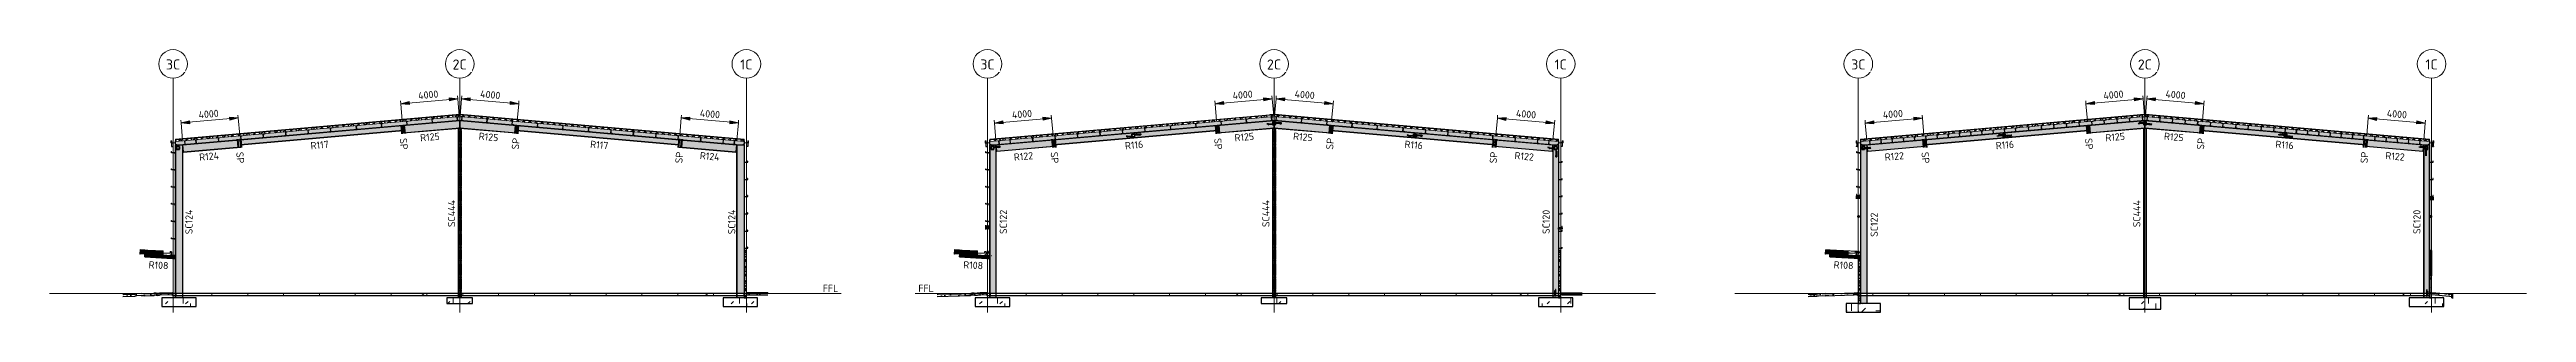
# Model space of a CAD drawing. Header units: millimetres. Extents: x 632 to 561478, y -3890 to 22200.
# Drawn here: x 330245 to 503070, y 3882 to 22200 of the extents above; entities that cross this region are included whole.
import ezdxf

# ---------------------------------------------------------------- set-up
doc = ezdxf.new("R2010")
doc.units = ezdxf.units.MM
for name, pattern in [('Dash', [7, 5, -2]), ('Hidden Double', [7, 5, -2]), ('Hidden Half', [3, 2, -1])]:
    doc.linetypes.add(name, pattern=pattern)
for name, color, linetype, lineweight in [('A-010-D_DIM', 211, 'Continuous', 13), ('A-010-D_DIM-200', 211, 'Continuous', 13), ('A-010-M_LINE', 90, 'Continuous', 13), ('A-200-H_WALL', 111, 'Continuous', 13), ('A-200-M_WALL_EXT', 113, 'Continuous', 13), ('A-200-M_WALL_PAT', 111, 'Continuous', 13), ('A-230-H-FLOOR', 190, 'Continuous', 13), ('A-230-M_FLOOR', 192, 'Continuous', 13), ('A-230-MH_FLOOR', 190, 'Hidden Double', 13), ('A-270-M_ROOF', 132, 'Continuous', 13), ('S-160-M_FOUND', 171, 'Continuous', 13), ('S-160-MH_FOUND', 171, 'Hidden Half', 13), ('S-280-A_COLUMN', 171, 'Continuous', 18), ('S-280-A_STRUCT_FRAME', 2, 'Continuous', 18), ('S-280-M_COLUMN', 52, 'Continuous', 13), ('S-280-M_STRUCT_FRAME', 12, 'Continuous', 13), ('S-280-MH_COLUMN', 52, 'Hidden Half', 13), ('Z-000-T_TEXT', 131, 'Continuous', 25), ('Z-030-M_GRID', 191, 'Continuous', 13), ('Z-033_T_GRIDREF', 31, 'Continuous', 13), ('Z-230-A_LEVEL', 51, 'Continuous', 13), ('Z-230_A_LEVEL', 51, 'Continuous', 18)]:
    doc.layers.add(name, color=color, linetype=linetype, lineweight=lineweight)
doc.styles.add('ISOCPEUR_1', font='isocpeur.ttf', dxfattribs={"height": 700})
doc.styles.add('ISOCPEUR_2', font='isocpeur.ttf', dxfattribs={"height": 500})
doc.dimstyles.new('2_5___Arrow___Transparent', dxfattribs={"dimscale": 304.8, "dimtxt": 497.990588, "dimasz": 1.968504, "dimexe": 0.656168, "dimexo": 1.049869, "dimgap": 0.164042, "dimtad": 1, "dimdec": 0, "dimzin": 0, "dimdsep": 46, "dimtxsty": 'ISOCPEUR_2', "dimsah": 1, "dimcen": 0.09, "dimadec": 0, "dimazin": 0, "dimtfac": 1, "dimtdec": 4, "dimtix": 1, "dimtmove": 0, "dimatfit": 3, "dimfxl": 1, "dimtvp": 1, "dimtolj": 1, "dimtzin": 0, "dimlwd": 18, "dimlwe": 18, "dimarcsym": 2})
pattern_1 = [(45, (364077.9, 0), (-1414.214, 0), [750, -3000]), (45, (365077.9, 1000), (-1414.214, 0), [750, -3000]), (45, (366077.9, -300), (-1414.214, 0), [250, -2000]), (90, (366077.94, 500), (-500, 500), [500, -2000]), (315, (366078, 1000), (0, 2828.43), [500, -3000]), (0, (365078, 1000), (2000, 2000), [300, -1000]), (0, (362578, 2000), (2000, 2000), [300, -2000])]
pattern_2 = [(50, (364077.94, 0), (728.737, -63.756), [76.2, -838.2]), (355, (364077.94, 0), (-140.972, 764.228), [60.96, -670.56]), (100.451, (364138.7, -5.3), (587.77, 700.467), [64.76, -712.36]), (46.184, (364077.9, 203.2), (1084.316, -168.17), [114.3, -1257.3]), (96.636, (364168.3, 189.2), (949.61, 989.71), [97.14, -1068.54]), (351.184, (364077.9, 203.2), (949.62, 989.7), [91.44, -1005.84]), (21, (364179.54, 152.4), (606.458, -409.06), [76.2, -838.2]), (326, (364179.54, 152.4), (247.208, 736.753), [60.96, -670.56]), (71.451, (364230.1, 118.3), (853.668, 327.685), [64.76, -712.36]), (37.5, (364077.94, 0), (12.3547, 338.2201), [6.706, -655.726, 6.706, -674.014, -673.1]), (37.5, (364077.94, 0), (12.3547, 338.2201), [-1343.152, 6.706, -666.394]), (7.5, (364077.94, 0), (267.279, 400.722), [6.706, -381.406, 6.706, -640.486, -256.54]), (7.5, (364077.94, 0), (267.279, 400.722), [-1035.304, 6.706, -249.834]), (327.5, (363851.37, 0), (542.3633, -22.9153), [6.706, -247.294, 6.706, -785.774, -1051.56]), (327.5, (363851.37, 0), (542.3633, -22.9153), [-1046.48, 6.706, -1044.854]), (317.5, (363749.77, 0), (592.517, 101.707), [6.706, -323.494, 6.706, -519.582, -746.76]), (317.5, (363749.77, 0), (592.517, 101.707), [-856.488, 6.706, -740.054])]
pattern_3 = [(45, (4337896, 0), (-1414.214, 0), [750, -3000]), (45, (4338896, 1000), (-1414.214, 0), [750, -3000]), (45, (4339896, -300), (-1414.214, 0), [250, -2000]), (90, (4339896, 500), (-500, 500), [500, -2000]), (315, (4339896, 1000), (0, 2828.43), [500, -3000]), (0, (4338896, 1000), (2000, 2000), [300, -1000]), (0, (4336396, 2000), (2000, 2000), [300, -2000])]
pattern_4 = [(45, (420889.6, 0), (-1414.214, 0), [750, -3000]), (45, (421889.6, 1000), (-1414.214, 0), [750, -3000]), (45, (422889.6, -300), (-1414.214, 0), [250, -2000]), (90, (422889.6, 500), (-500, 500), [500, -2000]), (315, (422889.6, 1000), (0, 2828.43), [500, -3000]), (0, (421889.6, 1000), (2000, 2000), [300, -1000]), (0, (419389.6, 2000), (2000, 2000), [300, -2000])]
pattern_5 = [(50, (420889.6, 0), (728.737, -63.756), [76.2, -838.2]), (355, (420889.6, 0), (-140.972, 764.228), [60.96, -670.56]), (100.451, (420950.35, -5.3), (587.77, 700.467), [64.76, -712.36]), (46.184, (420889.6, 203.2), (1084.316, -168.17), [114.3, -1257.3]), (96.636, (420980, 189.2), (949.61, 989.71), [97.14, -1068.54]), (351.184, (420889.6, 203.2), (949.62, 989.7), [91.44, -1005.84]), (21, (420991.2, 152.4), (606.458, -409.06), [76.2, -838.2]), (326, (420991.2, 152.4), (247.208, 736.753), [60.96, -670.56]), (71.451, (421041.76, 118.3), (853.668, 327.685), [64.76, -712.36]), (37.5, (420889.62, 0), (12.3547, 338.2201), [6.706, -655.726, 6.706, -674.014, -673.1]), (37.5, (420889.62, 0), (12.3547, 338.2201), [-1343.152, 6.706, -666.394]), (7.5, (420889.62, 0), (267.279, 400.722), [6.706, -381.406, 6.706, -640.486, -256.54]), (7.5, (420889.62, 0), (267.279, 400.722), [-1035.304, 6.706, -249.834]), (327.5, (420663.05, 0), (542.3633, -22.9153), [6.706, -247.294, 6.706, -785.774, -1051.56]), (327.5, (420663.05, 0), (542.3633, -22.9153), [-1046.48, 6.706, -1044.854]), (317.5, (420561.45, 0), (592.517, 101.707), [6.706, -323.494, 6.706, -519.582, -746.76]), (317.5, (420561.45, 0), (592.517, 101.707), [-856.488, 6.706, -740.054])]
pattern_6 = [(45, (482469.5, 0), (-1414.214, 0), [750, -3000]), (45, (483469.5, 1000), (-1414.214, 0), [750, -3000]), (45, (484469.5, -300), (-1414.214, 0), [250, -2000]), (90, (484469.5, 500), (-500, 500), [500, -2000]), (315, (484469.5, 1000), (0, 2828.43), [500, -3000]), (0, (483469.5, 1000), (2000, 2000), [300, -1000]), (0, (480969.5, 2000), (2000, 2000), [300, -2000])]
pattern_7 = [(296.565, (482723.5, 152.4), (5e-05, 1016), [113.592, -2158.253]), (33.69, (482774.3, 50.8), (7e-05, 1016), [183.16, -3480.08]), (33.69, (483790.3, 50.8), (7e-05, 1016), [183.16, -3480.08]), (33.69, (484806.3, 50.8), (7e-05, 1016), [183.16, -3480.08]), (116.565, (482926.7, 152.4), (5e-05, 1016), [113.592, -2158.253]), (213.69, (482875.9, 254), (7e-05, 1016), [183.16, -3480.08]), (213.69, (483891.9, 254), (7e-05, 1016), [183.16, -3480.08]), (213.69, (484907.9, 254), (7e-05, 1016), [183.16, -3480.08]), (26.565, (483129.9, 152.4), (5e-05, 1016), [227.185, -2044.66]), (26.565, (484145.9, 152.4), (5e-05, 1016), [227.185, -2044.66]), (270, (483333.1, 254), (1016, 0.0009), [101.6, -914.4]), (225, (483333.1, 152.4), (-0.002, 1016), [143.684, -1293.157]), (135, (483231.5, 50.8), (-0.0009, 1016), [143.684, -1293.157]), (288.435, (482926.7, 457.2), (-0.002, 1015.9997), [160.644, -3052.23]), (18.435, (482977.5, 304.8), (-0.002, 1016), [160.64, -3052.23]), (18.435, (483993.5, 304.8), (-0.002, 1016), [160.64, -3052.23]), (18.435, (485009.5, 304.8), (-0.002, 1016), [160.64, -3052.23]), (135, (483129.9, 355.6), (-0.0009, 1016), [143.684, -1293.157]), (180, (483028.3, 457.2), (0.0009, -1016), [101.6, -914.4]), (251.565, (482672.7, 711.2), (0.0004, 1015.9997), [160.644, -3052.23]), (315, (482621.9, 558.8), (-0.0009, 1016), [143.684, -1293.157]), (71.565, (482723.5, 457.2), (0.0004, 1015.9997), [160.644, -3052.23]), (135, (482774.3, 609.6), (-0.0009, 1016), [143.684, -1293.157]), (225, (483079.1, 711.2), (-0.002, 1016), [143.684, -1293.157]), (123.69, (482977.5, 609.6), (7e-05, 1016), [183.16, -3480.08]), (123.69, (483993.5, 609.6), (7e-05, 1016), [183.16, -3480.08]), (26.565, (482875.9, 762), (5e-05, 1016), [113.59, -2158.25]), (26.565, (483891.9, 762), (5e-05, 1016), [113.59, -2158.25]), (315, (482977.5, 812.8), (-0.0009, 1016), [143.684, -1293.157]), (213.69, (483434.7, 965.2), (7e-05, 1016), [183.16, -3480.08]), (213.69, (484450.7, 965.2), (7e-05, 1016), [183.16, -3480.08]), (213.69, (485466.7, 965.2), (7e-05, 1016), [183.16, -3480.08]), (296.565, (483282.3, 863.6), (5e-05, 1016), [113.592, -2158.253]), (45, (483333.1, 762), (-0.0009, 1016), [143.684, -1293.157]), (90, (483434.7, 863.6), (-1016, -0.0009), [101.6, -914.4]), (213.69, (482977.5, 1016), (7e-05, 1016), [183.16, -3480.08]), (213.69, (483993.5, 1016), (7e-05, 1016), [183.16, -3480.08]), (213.69, (485009.5, 1016), (7e-05, 1016), [183.16, -3480.08]), (315, (482825.1, 914.4), (-0.0009, 1016), [71.842, -1365]), (26.565, (482875.9, 863.6), (5e-05, 1016), [113.59, -2158.25]), (26.565, (483891.9, 863.6), (5e-05, 1016), [113.59, -2158.25]), (90, (482977.5, 914.4), (-1016, -0.0009), [101.6, -914.4]), (333.435, (482571.1, 965.2), (-0.002, 1016), [113.59, -2158.25]), (333.435, (483587.1, 965.2), (-0.002, 1016), [113.59, -2158.25]), (243.435, (482672.7, 914.4), (-0.002, 1016), [113.592, -2158.253]), (161.565, (482621.9, 812.8), (0.0004, 1016), [160.64, -3052.23]), (161.565, (483637.9, 812.8), (0.0004, 1016), [160.64, -3052.23]), (161.565, (484653.9, 812.8), (0.0004, 1016), [160.64, -3052.23]), (45, (482469.5, 863.6), (-0.0009, 1016), [143.684, -1293.157]), (26.565, (482520.3, -5e-05), (5e-05, 1016), [113.59, -2158.25]), (26.565, (483536.3, -0.0001), (5e-05, 1016), [113.59, -2158.25]), (116.565, (482621.9, 50.8), (5e-05, 1016), [113.592, -2158.253]), (206.565, (482571.1, 152.4), (5e-05, 1016), [113.59, -2158.25]), (206.565, (483587.1, 152.4), (5e-05, 1016), [113.59, -2158.25]), (296.565, (482469.5, 101.6), (5e-05, 1016), [113.592, -2158.253]), (14.036, (483231.5, 457.2), (0.003, 1016), [209.45, -3979.62]), (14.036, (484247.5, 457.2), (0.003, 1016), [209.45, -3979.62]), (14.036, (485263.5, 457.2), (0.003, 1016), [209.45, -3979.62]), (14.036, (486279.5, 457.2), (0.003, 1016), [209.45, -3979.62]), (135, (483434.7, 508), (-0.0009, 1016), [143.684, -1293.157]), (198.435, (483333.1, 609.6), (-0.002, 1016), [160.64, -3052.23]), (198.435, (484349.1, 609.6), (-0.002, 1016), [160.64, -3052.23]), (198.435, (485365.1, 609.6), (-0.002, 1016), [160.64, -3052.23]), (296.565, (483180.7, 558.8), (5e-05, 1016), [113.592, -2158.253]), (333.435, (482520.3, 304.8), (-0.002, 1016), [113.59, -2158.25]), (333.435, (483536.3, 304.8), (-0.002, 1016), [113.59, -2158.25]), (45, (482621.9, 254), (-0.0009, 1016), [71.842, -1365]), (116.565, (482672.7, 304.8), (5e-05, 1016), [113.592, -2158.253]), (225, (482621.9, 406.4), (-0.002, 1016), [143.684, -1293.157])]
pattern_8 = [(50, (482469.5, 0), (728.737, -63.756), [76.2, -838.2]), (355, (482469.5, 0), (-140.972, 764.228), [60.96, -670.56]), (100.451, (482530.2, -5.3), (587.77, 700.467), [64.76, -712.36]), (46.184, (482469.5, 203.2), (1084.316, -168.17), [114.3, -1257.3]), (96.636, (482559.9, 189.2), (949.61, 989.71), [97.14, -1068.54]), (351.184, (482469.5, 203.2), (949.62, 989.7), [91.44, -1005.84]), (21, (482571.1, 152.4), (606.458, -409.06), [76.2, -838.2]), (326, (482571.1, 152.4), (247.208, 736.753), [60.96, -670.56]), (71.451, (482621.64, 118.3), (853.668, 327.685), [64.76, -712.36]), (37.5, (482469.5, 0), (12.3547, 338.2201), [6.706, -655.726, 6.706, -674.014, -673.1]), (37.5, (482469.5, 0), (12.3547, 338.2201), [-1343.152, 6.706, -666.394]), (7.5, (482469.5, 0), (267.279, 400.722), [6.706, -381.406, 6.706, -640.486, -256.54]), (7.5, (482469.5, 0), (267.279, 400.722), [-1035.304, 6.706, -249.834]), (327.5, (482242.94, 0), (542.3633, -22.9153), [6.706, -247.294, 6.706, -785.774, -1051.56]), (327.5, (482242.94, 0), (542.3633, -22.9153), [-1046.48, 6.706, -1044.854]), (317.5, (482141.34, 0), (592.517, 101.707), [6.706, -323.494, 6.706, -519.582, -746.76]), (317.5, (482141.34, 0), (592.517, 101.707), [-856.488, 6.706, -740.054])]
pattern_9 = [(45, (4338702.7, 0), (-1414.214, 0), [750, -3000]), (45, (4339702.7, 1000), (-1414.214, 0), [750, -3000]), (45, (4340702.7, -300), (-1414.21, 0), [250, -2000]), (90, (4340702.65, 500), (-500, 500), [500, -2000]), (315, (4340702.7, 1000), (0, 2828.43), [500, -3000]), (0, (4339702.7, 1000), (2000, 2000), [300, -1000]), (0, (4337202.7, 2000), (2000, 2000), [300, -2000])]

msp = doc.modelspace()

# ---------------------------------------------------------------- texts
at = {"layer": 'S-280-A_COLUMN', "lineweight": 13, "char_height": 500, "attachment_point": 1, "rotation": 90, "style": 'ISOCPEUR_2'}
for s, insert, width in [('SC124', (339723.4, 9327.3), 2132.489), ('SC444', (358044.7, 9829.7), 2356.961), ('SC124', (377591.5, 9327.3), 2132.489), ('SC122', (396545.9, 9346.3), 2084.387), ('SC444', (414867.2, 9829.7), 2356.961), ('SC120', (434414, 9346.3), 2084.387), ('SC122', (457308.3, 9146.3), 2084.387), ('SC444', (475629.6, 9821.1), 2356.961), ('SC120', (495176.4, 9346.3), 2084.387)]:
    msp.add_mtext(s, dxfattribs=dict(at, insert=insert, width=width))
at = {"layer": 'S-280-A_STRUCT_FRAME', "lineweight": 13, "char_height": 500, "attachment_point": 1, "style": 'ISOCPEUR_2'}
for s, insert, width, rotation in [('R117', (348435.6, 15745.2), 1523.206, 5), ('R125', (356080.8, 16294.1), 1651.476, 5), ('R125', (360218.2, 16419.1), 1651.476, 355), ('R117', (367994.5, 15858.8), 1523.206, 355), ('R116', (405258.1, 15745.2), 1523.206, 5), ('R125', (412903.4, 16294.1), 1651.476, 5), ('R125', (417040.5, 16419.1), 1651.476, 355), ('R116', (424817, 15858.8), 1523.206, 355), ('R116', (466020.5, 15745.2), 1523.206, 5), ('R125', (473665.9, 16294.1), 1651.476, 5), ('R125', (477802.9, 16419.1), 1651.476, 355), ('R116', (485579.4, 15858.8), 1523.206, 355), ('R124', (340664.6, 14945.3), 1699.577, 5), ('R124', (375645.6, 15069.4), 1699.577, 355), ('R122', (397506.9, 14947), 1651.476, 5), ('R122', (432488, 15067.6), 1651.476, 355), ('R122', (458269.4, 14947), 1651.476, 5), ('R122', (493250.5, 15067.6), 1651.476, 355), ('R108', (337172.8, 7456.8), 1651.476, 357), ('R108', (394011.8, 7455.9), 1651.476, 357), ('R108', (454745.6, 7457.4), 1651.476, 357)]:
    msp.add_mtext(s, dxfattribs=dict(at, insert=insert, width=width, rotation=rotation))
at = {"layer": 'Z-000-T_TEXT', "char_height": 500, "width": 962.025, "attachment_point": 1, "style": 'ISOCPEUR_2'}
for insert, rotation in [((355176.3, 16050.3), 275), ((362483, 15259.3), 85), ((411998.8, 16050.3), 275), ((419305.4, 15259.3), 85), ((472761.2, 16050.3), 275), ((480067.9, 15259.3), 85), ((343763.4, 15089.8), 275), ((373895.9, 14298.8), 85), ((400585.9, 15089.8), 275), ((430718.4, 14298.8), 85), ((461348.3, 15089.8), 275), ((491480.8, 14298.8), 85)]:
    msp.add_mtext('SP', dxfattribs=dict(at, insert=insert, rotation=rotation))
at = {"layer": 'Z-230_A_LEVEL', "lineweight": 13, "char_height": 500, "width": 1298.734, "attachment_point": 1, "style": 'ISOCPEUR_2'}
for insert in [(384197.2, 5805.7), (390864.3, 5805.7)]:
    msp.add_mtext('FFL', dxfattribs=dict(at, insert=insert))

# ---------------------------------------------------------------- blocks, each defined once
blk = doc.blocks.new('Ridge Capping - Ridge Capping-1882401-S6_501-SECTION C7')
at = {"layer": 'A-270-M_ROOF', "lineweight": 5, "transparency": 33554432}
blk.add_hatch(color=253, dxfattribs=at).paths.add_polyline_path([(4332996, 17661), (4332989, 17664), (4332689, 17691), (4332390, 17664), (4332382, 17661), (4332689, 17688)])
at = {"layer": 'A-270-M_ROOF', "color": 53, "lineweight": 5}
for p, q in [((4332382, 17661), (4332689, 17688)), ((4332390, 17664), (4332382, 17661)), ((4332383, 17661), (4332382, 17661)), ((4332689, 17691), (4332390, 17664)), ((4332391, 17664), (4332390, 17664)), ((4332989, 17664), (4332689, 17691)), ((4332689, 17691), (4332690, 17691)), ((4332689, 17688), (4332996, 17661)), ((4332690, 17688), (4332689, 17688)), ((4332996, 17661), (4332989, 17664)), ((4332989, 17664), (4332989, 17664)), ((4332997, 17661), (4332996, 17661))]:
    blk.add_line(p, q, dxfattribs=at)
blk = doc.blocks.new('Roof Gutters4 - Roof Gutters-3348027-S6_501-SECTION C7')
at = {"layer": 'A-270-M_ROOF', "lineweight": 5, "transparency": 33554432}
blk.add_hatch(color=253, dxfattribs=at).paths.add_polyline_path([(4310390, 7933), (4310390, 7935), (4310372, 7936), (4310391, 8252), (4310696, 8239), (4310713, 8233), (4310723, 8232), (4310696, 8242), (4310388, 8255), (4310369, 7934)])
at = {"layer": 'A-270-M_ROOF', "color": 53, "lineweight": 5}
for p, q in [((4310388, 8255), (4310369, 7934)), ((4310369, 7934), (4310390, 7933)), ((4310369, 7934), (4310369, 7934)), ((4310372, 7936), (4310391, 8252)), ((4310390, 7935), (4310372, 7936)), ((4310372, 7936), (4310372, 7936)), ((4310696, 8242), (4310388, 8255)), ((4310388, 8255), (4310388, 8255)), ((4310390, 7933), (4310390, 7935)), ((4310390, 7935), (4310390, 7935)), ((4310390, 7933), (4310390, 7933)), ((4310391, 8252), (4310696, 8239)), ((4310391, 8252), (4310391, 8252)), ((4310723, 8232), (4310696, 8242)), ((4310696, 8242), (4310696, 8242)), ((4310696, 8239), (4310713, 8233)), ((4310696, 8239), (4310696, 8239)), ((4310713, 8233), (4310723, 8232)), ((4310713, 8233), (4310713, 8233)), ((4310723, 8232), (4310723, 8232))]:
    blk.add_line(p, q, dxfattribs=at)
blk = doc.blocks.new('25021-APA-ZZ-ZZ-M3-AR-000001_V3_rvt-6-S6_501-SECTION C7')
at = {"layer": 'A-270-M_ROOF', "transparency": 33554432}
for color, points in [(9, [(4352532, 15911), (4352532, 15952), (4332689, 17688), (4312847, 15952), (4312847, 15911), (4332689, 17647), (4351995, 15958)]), (253, [(4312561, 15687), (4312565, 15691), (4312542, 15704), (4312542, 15837), (4312597, 15837), (4312597, 15692), (4312847, 15692), (4312847, 15892), (4312842, 15892), (4312842, 15697), (4312602, 15697), (4312602, 15842), (4312537, 15842), (4312537, 15701)]), (253, [(4352817, 15688), (4352842, 15703), (4352842, 15844), (4352777, 15844), (4352777, 15699), (4352537, 15699), (4352537, 15894), (4352532, 15894), (4352532, 15694), (4352782, 15694), (4352782, 15839), (4352837, 15839), (4352837, 15706), (4352814, 15692)]), (9, [(4311989, 8133), (4311989, 8168), (4310391, 8252), (4310391, 8217)]), (253, [(4311994, 8016), (4312493, 8016), (4312491, 8018), (4311991, 8018), (4311989, 8016)])]:
    blk.add_hatch(color=color, dxfattribs=at).paths.add_polyline_path(points)
at = {"layer": 'A-270-M_ROOF', "lineweight": 5}
h = blk.add_hatch(dxfattribs=at)
h.set_pattern_fill('FP_9', angle=-135, style=0, pattern_type=2)
h.set_pattern_definition([(40, (4337896, 6e-06), (-192.8363, 229.8133), []), (130, (4337896, 6e-06), (-229.8133, -192.8363), [])])
h.paths.add_polyline_path([(4352532, 15791), (4352532, 15911), (4332689, 17647), (4312847, 15911), (4312847, 15791), (4332689, 17527), (4351995, 15838)])
at = {"layer": 'A-270-M_ROOF', "lineweight": 5, "transparency": 33554432}
for color, points in [(254, [(4352532, 15540), (4352532, 15791), (4332682, 17526), (4312847, 15791), (4312847, 15540), (4332689, 17276), (4351995, 15587)]), (8, [(4311989, 8033), (4311989, 8133), (4310391, 8217), (4310391, 8117)]), (8, [(4311989, 7883), (4311989, 8033), (4310391, 8117), (4310391, 7967), (4310891, 7940)]), (8, [(4311988, 7883), (4311989, 7888), (4311988, 7940)]), (253, [(4311991, 8018), (4311991, 8020), (4311991, 8118)]), (253, [(4312493, 8016), (4312493, 8018), (4312493, 8118)])]:
    blk.add_hatch(color=color, dxfattribs=at).paths.add_polyline_path(points)
at = {"layer": 'A-270-M_ROOF', "color": 53, "lineweight": 5}
for p, q in [((4332689, 17688), (4312847, 15952)), ((4332689, 17647), (4312847, 15911)), ((4312847, 15911), (4332689, 17647)), ((4312847, 15791), (4332689, 17527)), ((4352532, 15952), (4332689, 17688)), ((4332690, 17688), (4332689, 17688)), ((4352532, 15911), (4332689, 17647)), ((4332690, 17647), (4332689, 17647)), ((4332689, 17647), (4352532, 15911)), ((4332689, 17647), (4332690, 17647)), ((4332689, 17527), (4352532, 15791)), ((4312537, 15842), (4312537, 15701)), ((4312602, 15842), (4312537, 15842)), ((4312537, 15842), (4312537, 15842)), ((4312537, 15701), (4312561, 15687)), ((4312537, 15701), (4312537, 15701)), ((4312542, 15704), (4312542, 15837)), ((4312542, 15837), (4312597, 15837)), ((4312542, 15837), (4312542, 15837)), ((4312565, 15691), (4312542, 15704)), ((4312542, 15704), (4312542, 15704)), ((4312561, 15687), (4312565, 15691)), ((4312561, 15687), (4312562, 15687)), ((4312565, 15691), (4312566, 15691)), ((4312597, 15837), (4312597, 15692)), ((4312597, 15837), (4312597, 15837)), ((4312597, 15692), (4312846, 15692)), ((4312597, 15692), (4312597, 15692)), ((4312602, 15697), (4312602, 15842)), ((4312602, 15842), (4312602, 15842)), ((4312842, 15697), (4312602, 15697)), ((4312602, 15697), (4312602, 15697)), ((4312847, 15892), (4312842, 15892)), ((4312842, 15892), (4312842, 15697)), ((4312842, 15892), (4312842, 15892)), ((4312842, 15697), (4312842, 15697)), ((4312847, 15540), (4332689, 17276)), ((4312847, 15952), (4312847, 15911)), ((4312847, 15952), (4312847, 15952)), ((4312847, 15911), (4312847, 15540)), ((4312847, 15911), (4312847, 15911)), ((4312847, 15911), (4312847, 15911)), ((4312847, 15692), (4312847, 15892)), ((4312847, 15892), (4312847, 15892)), ((4312847, 15692), (4312847, 15692)), ((4332689, 17276), (4352532, 15540)), ((4332689, 17276), (4332690, 17276)), ((4352532, 15911), (4352532, 15952)), ((4352532, 15540), (4352532, 15911)), ((4352537, 15894), (4352532, 15894)), ((4352532, 15894), (4352532, 15694)), ((4352532, 15694), (4352782, 15694)), ((4352537, 15699), (4352537, 15894)), ((4352777, 15699), (4352537, 15699)), ((4352842, 15844), (4352777, 15844)), ((4352777, 15844), (4352777, 15699)), ((4352782, 15694), (4352782, 15839)), ((4352782, 15839), (4352837, 15839)), ((4352837, 15706), (4352814, 15692)), ((4352814, 15692), (4352817, 15688)), ((4352817, 15688), (4352842, 15703)), ((4352837, 15839), (4352837, 15706)), ((4352842, 15703), (4352842, 15844)), ((4312847, 15540), (4312847, 15540)), ((4311988, 8168), (4310391, 8252)), ((4310391, 8252), (4310391, 7967)), ((4310391, 8252), (4310391, 8252)), ((4310391, 8217), (4311989, 8133)), ((4310391, 8117), (4311989, 8033)), ((4310391, 7967), (4311989, 7883)), ((4310391, 7967), (4310391, 7967)), ((4311989, 7883), (4311989, 8168)), ((4311989, 8168), (4311989, 8168)), ((4311991, 8118), (4311989, 8118)), ((4311989, 8118), (4311989, 8016)), ((4311989, 8118), (4311989, 8118)), ((4311989, 8016), (4312493, 8016)), ((4311989, 8016), (4311989, 8016)), ((4311989, 7883), (4311989, 7883)), ((4311991, 8018), (4311991, 8118)), ((4311991, 8118), (4311991, 8118)), ((4312491, 8018), (4311991, 8018)), ((4311991, 8018), (4311991, 8018)), ((4312493, 8118), (4312491, 8118)), ((4312491, 8118), (4312491, 8018)), ((4312491, 8118), (4312491, 8118)), ((4312491, 8018), (4312491, 8018)), ((4312493, 8016), (4312493, 8118)), ((4312493, 8118), (4312493, 8118)), ((4312493, 8016), (4312493, 8016))]:
    blk.add_line(p, q, dxfattribs=at)
for name in ['Ridge Capping - Ridge Capping-1882401-S6_501-SECTION C7', 'Roof Gutters4 - Roof Gutters-3348027-S6_501-SECTION C7']:
    blk.add_blockref(name, (0, 0), dxfattribs=at)
blk = doc.blocks.new('NRP_Framing-Steel-Purlin C - P946 - EC250-24-4155213-S6_501-SECTION C7')
at = {"layer": 'S-280-M_STRUCT_FRAME', "color": 1, "lineweight": 25}
blk.add_line((4310709, 8084), (4310706, 8084), dxfattribs=at)
blk.add_line((4310709, 8084), (4310706, 8084), dxfattribs=at)
blk = doc.blocks.new('NRP_Framing-Steel-Purlin C - P946 - EC250-24-4139690-S6_501-SECTION C7')
at = {"layer": 'S-280-M_STRUCT_FRAME', "color": 1, "lineweight": 25}
blk.add_line((4311392, 8048), (4311393, 8048), dxfattribs=at)
blk.add_line((4311392, 8048), (4311393, 8048), dxfattribs=at)
blk = doc.blocks.new('NRP_Framing-Steel-Purlin C - P946 - EC250-24-4139691-S6_501-SECTION C7')
at = {"layer": 'S-280-M_STRUCT_FRAME', "color": 1, "lineweight": 25}
blk.add_line((4311969, 8018), (4311970, 8018), dxfattribs=at)
blk.add_line((4311969, 8018), (4311970, 8018), dxfattribs=at)
blk = doc.blocks.new('NRP_Framing-Steel-Purlin C - P946 - EC250-24-4139003-S6_501-SECTION C7')
at = {"layer": 'S-280-M_STRUCT_FRAME', "color": 1, "lineweight": 25}
blk.add_line((4311393, 8048), (4311395, 8048), dxfattribs=at)
blk.add_line((4311393, 8048), (4311395, 8048), dxfattribs=at)
blk = doc.blocks.new('NRP_Framing-Steel-Purlin C - P946 - EC250-24-4139004-S6_501-SECTION C7')
at = {"layer": 'S-280-M_STRUCT_FRAME', "color": 1, "lineweight": 25}
blk.add_line((4311970, 8018), (4311972, 8018), dxfattribs=at)
blk.add_line((4311970, 8018), (4311972, 8018), dxfattribs=at)
blk = doc.blocks.new('NRP_Framing-Steel-Purlin C - P946 - EC250-24-4139005-S6_501-SECTION C7')
at = {"layer": 'S-280-M_STRUCT_FRAME', "color": 1, "lineweight": 25}
for p, q in [((4312562, 8113), (4312489, 8113)), ((4312489, 8113), (4312489, 8089)), ((4312489, 7887), (4312489, 7863)), ((4312562, 7863), (4312489, 7863)), ((4312562, 8113), (4312562, 7863))]:
    blk.add_line(p, q, dxfattribs=at)
blk = doc.blocks.new('NRP_Framing-Steel-Purlin C - P946 - EC250-24-4133309-S6_501-SECTION C7')
at = {"layer": 'S-280-M_STRUCT_FRAME', "color": 1, "lineweight": 25}
for p, q in [((4312825, 15831), (4312825, 15581)), ((4312825, 15831), (4312898, 15831)), ((4312825, 15581), (4312898, 15581)), ((4312864, 15708), (4312865, 15708)), ((4312898, 15831), (4312898, 15807)), ((4312898, 15605), (4312898, 15581))]:
    blk.add_line(p, q, dxfattribs=at)
blk = doc.blocks.new('NRP_Framing-Steel-Purlin C - P946 - EC250-24-4133020-S6_501-SECTION C7')
at = {"layer": 'S-280-M_STRUCT_FRAME', "color": 1, "lineweight": 25}
for p, q in [((4352465, 15832), (4352465, 15808)), ((4352538, 15832), (4352465, 15832)), ((4352465, 15606), (4352465, 15582)), ((4352538, 15582), (4352465, 15582)), ((4352499, 15708), (4352499, 15708)), ((4352538, 15832), (4352538, 15582))]:
    blk.add_line(p, q, dxfattribs=at)
blk = doc.blocks.new('NRP_Framing-Steel-Purlin Z - P915 - EZ250-19-4046628-S6_501-SECTION C7')
at = {"layer": 'S-280-M_STRUCT_FRAME', "color": 92, "lineweight": 25}
for p, q in [((4323614, 16505), (4323616, 16484)), ((4323614, 16505), (4323616, 16484)), ((4323616, 16484), (4323692, 16490)), ((4323616, 16484), (4323692, 16490)), ((4323670, 16740), (4323741, 16746)), ((4323670, 16740), (4323741, 16746)), ((4323692, 16490), (4323670, 16740)), ((4323692, 16490), (4323670, 16740)), ((4323689, 16616), (4323689, 16616)), ((4323741, 16746), (4323743, 16725)), ((4323741, 16746), (4323743, 16725))]:
    blk.add_line(p, q, dxfattribs=at)
blk = doc.blocks.new('NRP_Framing-Steel-Purlin Z - P915 - EZ250-19-4046629-S6_501-SECTION C7')
at = {"layer": 'S-280-M_STRUCT_FRAME', "color": 92, "lineweight": 25}
for p, q in [((4341624, 16746), (4341622, 16725)), ((4341624, 16746), (4341622, 16725)), ((4341694, 16740), (4341624, 16746)), ((4341694, 16740), (4341624, 16746)), ((4341673, 16490), (4341694, 16740)), ((4341673, 16490), (4341694, 16740)), ((4341748, 16484), (4341673, 16490)), ((4341748, 16484), (4341673, 16490)), ((4341676, 16616), (4341675, 16616)), ((4341750, 16505), (4341748, 16484)), ((4341750, 16505), (4341748, 16484))]:
    blk.add_line(p, q, dxfattribs=at)
blk = doc.blocks.new('NRP_Framing-Steel-Purlin Z - P915 - EZ250-19-V46-S6_501-SECTION C7')
at = {"layer": 'S-280-M_STRUCT_FRAME', "color": 92, "lineweight": 25}
for p, q in [((4323622, 16505), (4323623, 16484)), ((4323622, 16505), (4323623, 16484)), ((4323699, 16491), (4323677, 16740)), ((4323699, 16491), (4323677, 16740)), ((4323689, 16616), (4323689, 16616)), ((4323692, 16490), (4323699, 16491)), ((4323692, 16490), (4323699, 16491)), ((4323741, 16746), (4323748, 16746)), ((4323741, 16746), (4323748, 16746)), ((4323748, 16746), (4323750, 16725)), ((4323748, 16746), (4323750, 16725))]:
    blk.add_line(p, q, dxfattribs=at)
blk = doc.blocks.new('NRP_Framing-Steel-Purlin Z - P915 - EZ250-19-V47-S6_501-SECTION C7')
at = {"layer": 'S-280-M_STRUCT_FRAME', "color": 92, "lineweight": 25}
for p, q in [((4341617, 16746), (4341615, 16725)), ((4341617, 16746), (4341615, 16725)), ((4341624, 16746), (4341617, 16746)), ((4341624, 16746), (4341617, 16746)), ((4341665, 16491), (4341687, 16740)), ((4341665, 16491), (4341687, 16740)), ((4341673, 16490), (4341665, 16491)), ((4341673, 16490), (4341665, 16491)), ((4341676, 16616), (4341675, 16616)), ((4341743, 16505), (4341741, 16484)), ((4341743, 16505), (4341741, 16484))]:
    blk.add_line(p, q, dxfattribs=at)
blk = doc.blocks.new('NRP_Framing-Steel-Purlin Z - P914 - EZ250-15-4047701-S6_501-SECTION C7')
at = {"layer": 'S-280-M_STRUCT_FRAME', "color": 150, "lineweight": 25}
for p, q in [((4332515, 17513), (4332586, 17520)), ((4332515, 17513), (4332586, 17520)), ((4332537, 17264), (4332515, 17513)), ((4332537, 17264), (4332515, 17513)), ((4332533, 17389), (4332534, 17390)), ((4332586, 17520), (4332587, 17500)), ((4332586, 17520), (4332587, 17500)), ((4332459, 17277), (4332461, 17258)), ((4332459, 17277), (4332461, 17258)), ((4332461, 17258), (4332537, 17264)), ((4332461, 17258), (4332537, 17264))]:
    blk.add_line(p, q, dxfattribs=at)
blk = doc.blocks.new('NRP_Framing-Steel-Purlin Z - P914 - EZ250-15-V48-S6_501-SECTION C7')
at = {"layer": 'S-280-M_STRUCT_FRAME', "color": 150, "lineweight": 25}
for p, q in [((4332544, 17265), (4332522, 17514)), ((4332544, 17265), (4332522, 17514)), ((4332533, 17389), (4332534, 17390)), ((4332586, 17520), (4332593, 17520)), ((4332586, 17520), (4332593, 17520)), ((4332593, 17520), (4332594, 17500)), ((4332593, 17520), (4332594, 17500)), ((4332466, 17278), (4332468, 17258)), ((4332466, 17278), (4332468, 17258)), ((4332537, 17264), (4332544, 17265)), ((4332537, 17264), (4332544, 17265))]:
    blk.add_line(p, q, dxfattribs=at)
blk = doc.blocks.new('NRP_Framing-Steel-Purlin Z - P914 - EZ250-15-4047702-S6_501-SECTION C7')
at = {"layer": 'S-280-M_STRUCT_FRAME', "color": 150, "lineweight": 25}
for p, q in [((4332779, 17520), (4332777, 17500)), ((4332779, 17520), (4332777, 17500)), ((4332850, 17513), (4332779, 17520)), ((4332850, 17513), (4332779, 17520)), ((4332828, 17264), (4332850, 17513)), ((4332828, 17264), (4332850, 17513)), ((4332831, 17389), (4332831, 17390)), ((4332904, 17258), (4332828, 17264)), ((4332904, 17258), (4332828, 17264)), ((4332905, 17277), (4332904, 17258)), ((4332905, 17277), (4332904, 17258))]:
    blk.add_line(p, q, dxfattribs=at)
blk = doc.blocks.new('NRP_Framing-Steel-Purlin Z - P914 - EZ250-15-V49-S6_501-SECTION C7')
at = {"layer": 'S-280-M_STRUCT_FRAME', "color": 150, "lineweight": 25}
for p, q in [((4332772, 17520), (4332770, 17500)), ((4332772, 17520), (4332770, 17500)), ((4332779, 17520), (4332772, 17520)), ((4332779, 17520), (4332772, 17520)), ((4332821, 17265), (4332843, 17514)), ((4332821, 17265), (4332843, 17514)), ((4332831, 17389), (4332831, 17390)), ((4332828, 17264), (4332821, 17265)), ((4332828, 17264), (4332821, 17265)), ((4332898, 17278), (4332897, 17258)), ((4332898, 17278), (4332897, 17258))]:
    blk.add_line(p, q, dxfattribs=at)
blk = doc.blocks.new('NRP_Framing-Steel-Purlin Z - P914 - EZ250-15-V50-S6_501-SECTION C7')
at = {"layer": 'S-280-M_STRUCT_FRAME', "color": 150, "lineweight": 25}
for p, q in [((4334541, 17365), (4334540, 17345)), ((4334541, 17365), (4334540, 17345)), ((4334612, 17359), (4334541, 17365)), ((4334612, 17359), (4334541, 17365)), ((4334590, 17110), (4334612, 17359)), ((4334590, 17110), (4334612, 17359)), ((4334666, 17103), (4334590, 17110)), ((4334666, 17103), (4334590, 17110)), ((4334594, 17235), (4334593, 17235)), ((4334668, 17123), (4334666, 17103)), ((4334668, 17123), (4334666, 17103))]:
    blk.add_line(p, q, dxfattribs=at)
blk = doc.blocks.new('NRP_Framing-Steel-Purlin Z - P914 - EZ250-15-V51-S6_501-SECTION C7')
at = {"layer": 'S-280-M_STRUCT_FRAME', "color": 150, "lineweight": 25}
for p, q in [((4334534, 17366), (4334532, 17346)), ((4334534, 17366), (4334532, 17346)), ((4334541, 17365), (4334534, 17366)), ((4334541, 17365), (4334534, 17366)), ((4334583, 17111), (4334605, 17360)), ((4334583, 17111), (4334605, 17360)), ((4334590, 17110), (4334583, 17111)), ((4334590, 17110), (4334583, 17111)), ((4334594, 17235), (4334593, 17235)), ((4334661, 17124), (4334659, 17104)), ((4334661, 17124), (4334659, 17104))]:
    blk.add_line(p, q, dxfattribs=at)
blk = doc.blocks.new('NRP_Framing-Steel-Purlin Z - G914 - EZ250-15-4091591-S6_501-SECTION C7')
at = {"layer": 'S-280-M_STRUCT_FRAME', "color": 150, "lineweight": 25}
for p, q in [((4312572, 7815), (4312572, 7886)), ((4312572, 7886), (4312592, 7886)), ((4312572, 7815), (4312572, 7886)), ((4312572, 7886), (4312592, 7886)), ((4312822, 7815), (4312572, 7815)), ((4312822, 7815), (4312572, 7815)), ((4312803, 7739), (4312822, 7739)), ((4312803, 7739), (4312822, 7739)), ((4312822, 7739), (4312822, 7815)), ((4312822, 7739), (4312822, 7815))]:
    blk.add_line(p, q, dxfattribs=at)
blk = doc.blocks.new('NRP_Framing-Steel-Purlin Z - G914 - EZ250-15-4091825-S6_501-SECTION C7')
at = {"layer": 'S-280-M_STRUCT_FRAME', "color": 150, "lineweight": 25}
for p, q in [((4312572, 9015), (4312572, 9086)), ((4312572, 9086), (4312592, 9086)), ((4312572, 9015), (4312572, 9086)), ((4312572, 9086), (4312592, 9086)), ((4312822, 9015), (4312572, 9015)), ((4312822, 9015), (4312572, 9015)), ((4312803, 8939), (4312822, 8939)), ((4312803, 8939), (4312822, 8939)), ((4312822, 8939), (4312822, 9015)), ((4312822, 8939), (4312822, 9015))]:
    blk.add_line(p, q, dxfattribs=at)
blk = doc.blocks.new('NRP_Framing-Steel-Purlin Z - G914 - EZ250-15-4091616-S6_501-SECTION C7')
at = {"layer": 'S-280-M_STRUCT_FRAME', "color": 150, "lineweight": 25}
for p, q in [((4312572, 10215), (4312572, 10286)), ((4312572, 10286), (4312592, 10286)), ((4312572, 10215), (4312572, 10286)), ((4312572, 10286), (4312592, 10286)), ((4312822, 10215), (4312572, 10215)), ((4312822, 10215), (4312572, 10215)), ((4312803, 10139), (4312822, 10139)), ((4312803, 10139), (4312822, 10139)), ((4312822, 10139), (4312822, 10215)), ((4312822, 10139), (4312822, 10215))]:
    blk.add_line(p, q, dxfattribs=at)
blk = doc.blocks.new('NRP_Framing-Steel-Purlin C - G946 - EC250-24-4090496-S6_501-SECTION C7')
at = {"layer": 'S-280-M_STRUCT_FRAME', "color": 1, "lineweight": 25}
for p, q in [((4312571, 15697), (4312644, 15697)), ((4312571, 15697), (4312571, 15447)), ((4312644, 15697), (4312644, 15673)), ((4312571, 15447), (4312644, 15447)), ((4312644, 15471), (4312644, 15447))]:
    blk.add_line(p, q, dxfattribs=at)
blk = doc.blocks.new('NRP_Framing-Steel-Purlin Z - G915 - EZ250-19-4130445-S6_501-SECTION C7')
at = {"layer": 'S-280-M_STRUCT_FRAME', "color": 92, "lineweight": 25}
for p, q in [((4352542, 8274), (4352542, 8350)), ((4352542, 8350), (4352792, 8350)), ((4352542, 8274), (4352542, 8350)), ((4352542, 8350), (4352792, 8350)), ((4352563, 8274), (4352542, 8274)), ((4352563, 8274), (4352542, 8274)), ((4352792, 8421), (4352771, 8421)), ((4352792, 8421), (4352771, 8421)), ((4352792, 8350), (4352792, 8421)), ((4352792, 8350), (4352792, 8421))]:
    blk.add_line(p, q, dxfattribs=at)
blk = doc.blocks.new('NRP_Framing-Steel-Purlin Z - G914 - EZ250-15-4100837-S6_501-SECTION C7')
at = {"layer": 'S-280-M_STRUCT_FRAME', "color": 150, "lineweight": 25}
for p, q in [((4352542, 10674), (4352542, 10750)), ((4352542, 10750), (4352792, 10750)), ((4352542, 10674), (4352542, 10750)), ((4352542, 10750), (4352792, 10750)), ((4352562, 10674), (4352542, 10674)), ((4352562, 10674), (4352542, 10674)), ((4352792, 10821), (4352772, 10821)), ((4352792, 10821), (4352772, 10821)), ((4352792, 10750), (4352792, 10821)), ((4352792, 10750), (4352792, 10821))]:
    blk.add_line(p, q, dxfattribs=at)
blk = doc.blocks.new('NRP_Framing-Steel-Purlin C - G946 - EC250-24-4099654-S6_501-SECTION C7')
at = {"layer": 'S-280-M_STRUCT_FRAME', "color": 1, "lineweight": 25}
for p, q in [((4352793, 15697), (4352720, 15697)), ((4352720, 15697), (4352720, 15673)), ((4352793, 15697), (4352793, 15447)), ((4352720, 15471), (4352720, 15447)), ((4352793, 15447), (4352720, 15447))]:
    blk.add_line(p, q, dxfattribs=at)
blk = doc.blocks.new('NRP_Framing-Steel-SHS - S444 - 200x200x6_0SHS-4135940-S6_501-SECTION C7')
at = {"layer": 'S-280-M_STRUCT_FRAME', "linetype": 'Dash', "lineweight": 25}
h = blk.add_hatch(color=256, dxfattribs=at)
h.paths.add_polyline_path([(4312832, 7641), (4312832, 7841), (4312632, 7841), (4312632, 7641)])
h.paths.add_polyline_path([(4312826, 7647), (4312638, 7647), (4312638, 7835), (4312826, 7835), (4312826, 7825)])
at = {"layer": 'S-280-M_STRUCT_FRAME', "lineweight": 25}
for p, q in [((4312832, 7841), (4312632, 7841)), ((4312632, 7841), (4312632, 7641)), ((4312632, 7641), (4312832, 7641)), ((4312638, 7835), (4312826, 7835)), ((4312638, 7647), (4312638, 7835)), ((4312826, 7647), (4312638, 7647)), ((4312826, 7835), (4312826, 7647)), ((4312832, 7641), (4312832, 7841))]:
    blk.add_line(p, q, dxfattribs=at)
blk = doc.blocks.new('NRP_Column-Steel-SHS - SC444 - 200x200x6_0SHS-3967240-S6_501-SECTION C7')
at = {"layer": 'S-280-MH_COLUMN', "lineweight": 25}
for p, q in [((4332589, 16723), (4332589, 5200)), ((4332777, 16723), (4332777, 5200)), ((4332589, 5200), (4332589, 5050)), ((4332777, 5200), (4332777, 5050)), ((4332589, 5050), (4332589, 4900)), ((4332777, 5050), (4332777, 4900))]:
    blk.add_line(p, q, dxfattribs=at)
blk = doc.blocks.new('NRP_Foundation-Pad Footing Fibre _v2_ - PF4 -1800 x 1800 x 400d-3893011-S6_501-SECTION C7')
at = {"layer": 'S-160-M_FOUND'}
h = blk.add_hatch(dxfattribs=at)
h.set_pattern_fill('FP_11', color=256, style=0, pattern_type=2)
h.set_pattern_definition(pattern_3)
h.paths.add_polyline_path([(4333582, 4900), (4331782, 4900), (4331782, 4500), (4333582, 4500)])
at = {"layer": 'S-160-M_FOUND', "lineweight": 25}
for p, q in [((4333582, 4900), (4331782, 4900)), ((4331782, 4900), (4331782, 4500)), ((4331782, 4500), (4333582, 4500)), ((4333582, 4500), (4333582, 4900))]:
    blk.add_line(p, q, dxfattribs=at)
blk = doc.blocks.new('NRP_Foundation-Pad Footing Fibre _v2_ - PF2 -2400 x 2000 x 600d-3893007-S6_501-SECTION C7')
at = {"layer": 'S-160-M_FOUND'}
h = blk.add_hatch(dxfattribs=at)
h.set_pattern_fill('FP_11', color=256, style=0, pattern_type=2)
h.set_pattern_definition(pattern_3)
h.paths.add_polyline_path([(4353468, 4300), (4353468, 4900), (4351068, 4900), (4351068, 4300)])
at = {"layer": 'S-160-M_FOUND', "lineweight": 25}
for p, q in [((4353468, 4900), (4351068, 4900)), ((4351068, 4900), (4351068, 4300)), ((4351068, 4300), (4353468, 4300)), ((4353468, 4300), (4353468, 4900))]:
    blk.add_line(p, q, dxfattribs=at)
blk = doc.blocks.new('NRP_Framing-Steel-UB - R108 - 200UB25_4-4154935-S6_501-SECTION C7')
at = {"layer": 'S-280-M_STRUCT_FRAME', "linetype": 'Dash', "lineweight": 25}
h = blk.add_hatch(color=256, dxfattribs=at)
h.paths.add_polyline_path([(4312809, 7647), (4312819, 7830), (4312697, 7835), (4312638, 7835), (4312638, 7652), (4312727, 7647), (4312809, 7647)])
h.paths.add_polyline_path([(4312632, 7652), (4312632, 7840), (4310720, 7940), (4310710, 7753), (4311994, 7686)])
h = blk.add_hatch(color=256, dxfattribs=at)
h.paths.add_polyline_path([(4312809, 7635), (4312809, 7641), (4312692, 7641)])
h.paths.add_polyline_path([(4312632, 7644), (4312632, 7652), (4310710, 7753), (4310710, 7745), (4312578, 7647)])
h.paths.add_polyline_path([(4312727, 7647), (4312638, 7652), (4312638, 7647)])
h = blk.add_hatch(color=256, dxfattribs=at)
h.paths.add_polyline_path([(4312819, 7830), (4312819, 7835), (4312724, 7835)])
h.paths.add_polyline_path([(4312632, 7840), (4312632, 7841), (4312759, 7841), (4310720, 7948), (4310720, 7940), (4312610, 7841)])
at = {"layer": 'S-280-M_STRUCT_FRAME', "lineweight": 25}
for p, q in [((4310710, 7753), (4310720, 7940)), ((4310710, 7745), (4310710, 7753)), ((4310710, 7753), (4312632, 7652)), ((4310710, 7745), (4312632, 7644)), ((4310720, 7940), (4310720, 7948)), ((4310720, 7948), (4312758, 7841)), ((4310720, 7940), (4312632, 7840)), ((4312638, 7652), (4312726, 7647)), ((4312693, 7641), (4312809, 7635)), ((4312725, 7835), (4312819, 7830)), ((4312819, 7830), (4312809, 7647)), ((4312809, 7641), (4312809, 7635)), ((4312819, 7835), (4312819, 7830))]:
    blk.add_line(p, q, dxfattribs=at)
at = {"layer": 'S-280-M_STRUCT_FRAME', "linetype": 'Dash', "lineweight": 25}
for p, q in [((4312632, 7840), (4312723, 7835)), ((4312632, 7652), (4312638, 7652)), ((4312632, 7644), (4312691, 7641)), ((4312728, 7647), (4312809, 7643)), ((4312760, 7841), (4312819, 7838)), ((4312809, 7647), (4312809, 7643)), ((4312809, 7643), (4312809, 7641)), ((4312819, 7838), (4312819, 7835))]:
    blk.add_line(p, q, dxfattribs=at)
blk = doc.blocks.new('Grid - NRP_Grid-Head-320187-S6_501-SECTION C7')
at = {"layer": 'Z-033_T_GRIDREF'}
blk.add_circle((4352682, 21200), 1000, dxfattribs=at)
blk = doc.blocks.new('DIMBLOCK21-S6_501-SECTION C7')
at = {"layer": 'A-010-D_DIM-200', "lineweight": 18}
for points in [[(374322, 17434), (374910, 17277), (374929, 17487)], [(378307, 17086), (377718, 17243), (377700, 17033)]]:
    blk.add_hatch(color=256, dxfattribs=at).paths.add_polyline_path(points)
for p, q in [((374322, 17434), (374217, 16238)), ((374322, 17434), (374339, 17633)), ((374929, 17487), (374322, 17434)), ((378307, 17086), (374322, 17434)), ((374322, 17434), (374910, 17277)), ((374910, 17277), (374929, 17487)), ((378307, 17086), (378324, 17285)), ((377718, 17243), (377700, 17033)), ((377700, 17033), (378307, 17086)), ((378307, 17086), (377718, 17243)), ((378307, 17086), (378202, 15889))]:
    blk.add_line(p, q, dxfattribs=at)
at = {"layer": 'A-010-D_DIM-200', "color": 0, "lineweight": 18, "insert": (375646, 18024), "char_height": 500, "width": 1758.29, "attachment_point": 1, "rotation": 355, "line_spacing_factor": 1.149209, "style": 'ISOCPEUR_2'}
blk.add_mtext('4000', dxfattribs=at)
blk = doc.blocks.new('DIMBLOCK22-S6_501-SECTION C7')
at = {"layer": 'A-010-D_DIM-200', "lineweight": 18}
for points in [[(343407, 17434), (342800, 17487), (342818, 17277)], [(339422, 17086), (340029, 17033), (340011, 17243)]]:
    blk.add_hatch(color=256, dxfattribs=at).paths.add_polyline_path(points)
for p, q in [((339422, 17086), (339405, 17285)), ((339422, 17086), (343407, 17434)), ((343407, 17434), (342800, 17487)), ((342800, 17487), (342818, 17277)), ((342818, 17277), (343407, 17434)), ((343407, 17434), (343390, 17633)), ((343407, 17434), (343512, 16238)), ((340011, 17243), (339422, 17086)), ((339422, 17086), (340029, 17033)), ((339422, 17086), (339527, 15889)), ((340029, 17033), (340011, 17243))]:
    blk.add_line(p, q, dxfattribs=at)
at = {"layer": 'A-010-D_DIM-200', "color": 0, "lineweight": 18, "insert": (340623, 17897), "char_height": 500, "width": 1758.29, "attachment_point": 1, "rotation": 5, "line_spacing_factor": 1.149209, "style": 'ISOCPEUR_2'}
blk.add_mtext('4000', dxfattribs=at)
blk = doc.blocks.new('DIMBLOCK23-S6_501-SECTION C7')
at = {"layer": 'A-010-D_DIM-200', "lineweight": 18}
for points in [[(354746, 18426), (355353, 18373), (355335, 18584)], [(358731, 18775), (358124, 18828), (358142, 18617)]]:
    blk.add_hatch(color=256, dxfattribs=at).paths.add_polyline_path(points)
for p, q in [((354746, 18426), (354729, 18626)), ((354746, 18426), (358731, 18775)), ((355335, 18584), (354746, 18426)), ((354746, 18426), (355353, 18373)), ((354746, 18426), (354851, 17230)), ((355353, 18373), (355335, 18584)), ((358731, 18775), (358124, 18828)), ((358124, 18828), (358142, 18617)), ((358142, 18617), (358731, 18775)), ((358731, 18775), (358713, 18974)), ((358731, 18775), (358835, 17579))]:
    blk.add_line(p, q, dxfattribs=at)
at = {"layer": 'A-010-D_DIM-200', "color": 0, "lineweight": 18, "insert": (355947, 19237), "char_height": 500, "width": 1758.29, "attachment_point": 1, "rotation": 5, "line_spacing_factor": 1.149209, "style": 'ISOCPEUR_2'}
blk.add_mtext('4000', dxfattribs=at)
blk = doc.blocks.new('DIMBLOCK24-S6_501-SECTION C7')
at = {"layer": 'A-010-D_DIM-200', "lineweight": 18}
for points in [[(358998, 18775), (359586, 18617), (359605, 18828)], [(362982, 18426), (362394, 18584), (362375, 18373)]]:
    blk.add_hatch(color=256, dxfattribs=at).paths.add_polyline_path(points)
for p, q in [((358998, 18775), (358893, 17579)), ((358998, 18775), (359015, 18974)), ((359605, 18828), (358998, 18775)), ((362982, 18426), (358998, 18775)), ((358998, 18775), (359586, 18617)), ((359586, 18617), (359605, 18828)), ((362394, 18584), (362375, 18373)), ((362375, 18373), (362982, 18426)), ((362982, 18426), (362394, 18584)), ((362982, 18426), (362878, 17230)), ((362982, 18426), (363000, 18626))]:
    blk.add_line(p, q, dxfattribs=at)
at = {"layer": 'A-010-D_DIM-200', "color": 0, "lineweight": 18, "insert": (360321, 19365), "char_height": 500, "width": 1758.29, "attachment_point": 1, "rotation": 355, "line_spacing_factor": 1.149209, "style": 'ISOCPEUR_2'}
blk.add_mtext('4000', dxfattribs=at)
blk = doc.blocks.new('NRP_Splice _v3_ - NRP_Splice-3209833-S6_501-SECTION C7')
at = {"layer": 'Z-000-T_TEXT', "lineweight": 70}
for p, q in [((4317182, 15965), (4317234, 15368)), ((4317182, 15965), (4317234, 15368)), ((4317381, 15983), (4317433, 15385)), ((4317433, 15385), (4317381, 15983))]:
    blk.add_line(p, q, dxfattribs=at)
blk = doc.blocks.new('NRP_Splice _v3_ - NRP_Splice-3927024-S6_501-SECTION C7')
at = {"layer": 'Z-000-T_TEXT', "lineweight": 70}
for p, q in [((4347983, 15983), (4347931, 15385)), ((4347983, 15983), (4347931, 15385)), ((4348183, 15965), (4348130, 15368)), ((4348130, 15368), (4348183, 15965))]:
    blk.add_line(p, q, dxfattribs=at)
blk = doc.blocks.new('Ridge Capping - Ridge Capping-1882401-S6_501-SECTION C8')
at = {"layer": 'A-270-M_ROOF', "lineweight": 5, "transparency": 33554432}
for points in [[(4332993, 17661), (4332985, 17665), (4332686, 17691), (4332387, 17665), (4332379, 17661), (4332686, 17688)], [(4332379, 17661), (4332686, 17688), (4332379, 17661)]]:
    blk.add_hatch(color=253, dxfattribs=at).paths.add_polyline_path(points)
at = {"layer": 'A-270-M_ROOF', "color": 53, "lineweight": 5}
for p, q in [((4332379, 17661), (4332686, 17688)), ((4332387, 17665), (4332379, 17661)), ((4332379, 17661), (4332379, 17661)), ((4332686, 17691), (4332387, 17665)), ((4332387, 17665), (4332387, 17665)), ((4332985, 17665), (4332686, 17691)), ((4332686, 17691), (4332686, 17691)), ((4332686, 17688), (4332993, 17661)), ((4332686, 17688), (4332686, 17688)), ((4332993, 17661), (4332985, 17665)), ((4332985, 17665), (4332985, 17665)), ((4332993, 17661), (4332993, 17661))]:
    blk.add_line(p, q, dxfattribs=at)
blk = doc.blocks.new('Roof Gutters4 - Roof Gutters-3348027-S6_501-SECTION C8')
at = {"layer": 'A-270-M_ROOF', "lineweight": 5, "transparency": 33554432}
blk.add_hatch(color=253, dxfattribs=at).paths.add_polyline_path([(4310390, 7932), (4310390, 7935), (4310372, 7936), (4310391, 8252), (4310696, 8238), (4310713, 8232), (4310723, 8232), (4310696, 8241), (4310388, 8255), (4310369, 7933)])
at = {"layer": 'A-270-M_ROOF', "color": 53, "lineweight": 5}
for p, q in [((4310388, 8255), (4310369, 7933)), ((4310369, 7933), (4310390, 7932)), ((4310369, 7933), (4310369, 7933)), ((4310372, 7936), (4310391, 8252)), ((4310390, 7935), (4310372, 7936)), ((4310372, 7936), (4310372, 7936)), ((4310696, 8241), (4310388, 8255)), ((4310388, 8255), (4310388, 8255)), ((4310390, 7932), (4310390, 7935)), ((4310390, 7935), (4310390, 7935)), ((4310390, 7932), (4310390, 7932)), ((4310391, 8252), (4310696, 8238)), ((4310391, 8252), (4310391, 8252)), ((4310723, 8232), (4310696, 8241)), ((4310696, 8241), (4310696, 8241)), ((4310696, 8238), (4310713, 8232)), ((4310696, 8238), (4310696, 8238)), ((4310713, 8232), (4310723, 8232)), ((4310713, 8232), (4310713, 8232)), ((4310723, 8232), (4310723, 8232))]:
    blk.add_line(p, q, dxfattribs=at)
blk = doc.blocks.new('25021-APA-ZZ-ZZ-M3-AR-000001_V3_rvt-7-S6_501-SECTION C8')
at = {"layer": 'A-270-M_ROOF', "transparency": 33554432}
for color, points in [(9, [(4352532, 15911), (4352532, 15952), (4332686, 17688), (4312839, 15952), (4312839, 15911), (4332686, 17648), (4352116, 15948)]), (253, [(4312554, 15687), (4312558, 15691), (4312534, 15704), (4312534, 15837), (4312589, 15837), (4312589, 15692), (4312839, 15692), (4312839, 15892), (4312834, 15892), (4312834, 15697), (4312594, 15697), (4312594, 15842), (4312529, 15842), (4312529, 15701)]), (253, [(4352817, 15688), (4352842, 15703), (4352842, 15844), (4352777, 15844), (4352777, 15699), (4352537, 15699), (4352537, 15894), (4352532, 15894), (4352532, 15694), (4352782, 15694), (4352782, 15839), (4352837, 15839), (4352837, 15706), (4352814, 15692)]), (9, [(4311980, 8133), (4311980, 8168), (4310391, 8252), (4310391, 8216)]), (253, [(4311994, 8016), (4312484, 8016), (4312482, 8018), (4311982, 8018), (4311980, 8016)])]:
    blk.add_hatch(color=color, dxfattribs=at).paths.add_polyline_path(points)
at = {"layer": 'A-270-M_ROOF', "lineweight": 5}
h = blk.add_hatch(dxfattribs=at)
h.set_pattern_fill('FP_18', angle=-135, style=0, pattern_type=2)
h.set_pattern_definition([(40, (4337885.2, 1e-06), (-192.8363, 229.8133), []), (130, (4337885.2, 1e-06), (-229.8133, -192.8363), [])])
h.paths.add_polyline_path([(4352532, 15791), (4352532, 15911), (4332686, 17648), (4312839, 15911), (4312839, 15791), (4332686, 17527), (4352116, 15827)])
at = {"layer": 'A-270-M_ROOF', "lineweight": 5, "transparency": 33554432}
for color, points in [(254, [(4312839, 15540), (4332686, 17276), (4352532, 15540), (4352532, 15791), (4332682, 17527), (4312839, 15791), (4312839, 15687)]), (253, [(4312594, 15697), (4312595, 15699), (4312594, 15842)]), (253, [(4312839, 15692), (4312840, 15695), (4312839, 15892)]), (8, [(4311980, 8033), (4311980, 8133), (4310391, 8216), (4310391, 8116)]), (8, [(4311980, 7883), (4311980, 8033), (4310391, 8116), (4310391, 7966), (4310906, 7939)]), (8, [(4311980, 7883), (4311981, 7887), (4311980, 7939)]), (253, [(4311982, 8018), (4311983, 8020), (4311982, 8118)]), (253, [(4312484, 8016), (4312485, 8018), (4312484, 8118)])]:
    blk.add_hatch(color=color, dxfattribs=at).paths.add_polyline_path(points)
at = {"layer": 'A-270-M_ROOF', "color": 53, "lineweight": 5}
for p, q in [((4332379, 17661), (4312839, 15952)), ((4332686, 17648), (4312839, 15911)), ((4312839, 15911), (4332686, 17648)), ((4312839, 15791), (4332686, 17527)), ((4332686, 17688), (4332379, 17661)), ((4352532, 15952), (4332686, 17688)), ((4332686, 17688), (4332686, 17688)), ((4352532, 15911), (4332686, 17648)), ((4332686, 17648), (4332686, 17648)), ((4332686, 17648), (4352532, 15911)), ((4332686, 17648), (4332686, 17648)), ((4332686, 17527), (4352532, 15791)), ((4312529, 15842), (4312529, 15701)), ((4312594, 15842), (4312529, 15842)), ((4312529, 15842), (4312530, 15842)), ((4312529, 15701), (4312554, 15687)), ((4312530, 15701), (4312529, 15701)), ((4312534, 15704), (4312534, 15837)), ((4312534, 15837), (4312589, 15837)), ((4312534, 15837), (4312535, 15837)), ((4312558, 15691), (4312534, 15704)), ((4312534, 15704), (4312535, 15704)), ((4312554, 15687), (4312558, 15691)), ((4312554, 15687), (4312555, 15687)), ((4312558, 15691), (4312558, 15691)), ((4312589, 15837), (4312589, 15692)), ((4312589, 15837), (4312590, 15837)), ((4312589, 15692), (4312839, 15692)), ((4312589, 15692), (4312590, 15692)), ((4312594, 15697), (4312594, 15842)), ((4312594, 15842), (4312595, 15842)), ((4312834, 15697), (4312594, 15697)), ((4312594, 15697), (4312595, 15697)), ((4312839, 15892), (4312834, 15892)), ((4312834, 15892), (4312834, 15697)), ((4312834, 15892), (4312835, 15892)), ((4312834, 15697), (4312835, 15697)), ((4312839, 15540), (4332686, 17276)), ((4312839, 15952), (4312839, 15911)), ((4312840, 15952), (4312839, 15952)), ((4312839, 15911), (4312839, 15540)), ((4312840, 15911), (4312839, 15911)), ((4312839, 15911), (4312840, 15911)), ((4312839, 15692), (4312839, 15892)), ((4312839, 15892), (4312840, 15892)), ((4312839, 15692), (4312840, 15692)), ((4332686, 17276), (4352532, 15540)), ((4332686, 17276), (4332686, 17276)), ((4352532, 15911), (4352532, 15952)), ((4352532, 15540), (4352532, 15911)), ((4352537, 15894), (4352532, 15894)), ((4352532, 15894), (4352532, 15694)), ((4352532, 15694), (4352782, 15694)), ((4352537, 15699), (4352537, 15894)), ((4352777, 15699), (4352537, 15699)), ((4352842, 15844), (4352777, 15844)), ((4352777, 15844), (4352777, 15699)), ((4352782, 15694), (4352782, 15839)), ((4352782, 15839), (4352837, 15839)), ((4352837, 15706), (4352814, 15692)), ((4352814, 15692), (4352817, 15688)), ((4352817, 15688), (4352842, 15703)), ((4352837, 15839), (4352837, 15706)), ((4352842, 15703), (4352842, 15844)), ((4312839, 15540), (4312840, 15540)), ((4311980, 8168), (4310391, 8252)), ((4310391, 8252), (4310391, 7966)), ((4310391, 8252), (4310391, 8252)), ((4310391, 8216), (4311980, 8133)), ((4310391, 8116), (4311980, 8033)), ((4310391, 7966), (4311980, 7883)), ((4310391, 7966), (4310391, 7966)), ((4311980, 7883), (4311980, 8168)), ((4311980, 8168), (4311981, 8168)), ((4311982, 8118), (4311980, 8118)), ((4311980, 8118), (4311980, 8016)), ((4311981, 8118), (4311980, 8118)), ((4311980, 8016), (4312484, 8016)), ((4311981, 8016), (4311980, 8016)), ((4311981, 7883), (4311980, 7883)), ((4311982, 8018), (4311982, 8118)), ((4311983, 8118), (4311982, 8118)), ((4312482, 8018), (4311982, 8018)), ((4311983, 8018), (4311982, 8018)), ((4312484, 8118), (4312482, 8118)), ((4312482, 8118), (4312482, 8018)), ((4312483, 8118), (4312482, 8118)), ((4312483, 8018), (4312482, 8018)), ((4312484, 8016), (4312484, 8118)), ((4312484, 8118), (4312485, 8118)), ((4312485, 8016), (4312484, 8016))]:
    blk.add_line(p, q, dxfattribs=at)
for name in ['Ridge Capping - Ridge Capping-1882401-S6_501-SECTION C8', 'Roof Gutters4 - Roof Gutters-3348027-S6_501-SECTION C8']:
    blk.add_blockref(name, (0, 0), dxfattribs=at)
blk = doc.blocks.new('NRP_Framing-Steel-EA - RB725 - 75x75x8EA-3932999-S6_501-SECTION C8')
at = {"layer": 'S-280-M_STRUCT_FRAME', "linetype": 'Dash', "lineweight": 25}
for points in [[(4342615, 16197), (4342905, 16172), (4342905, 16180), (4342615, 16205)], [(4343007, 16163), (4343014, 16238), (4343003, 16239), (4342997, 16172), (4342905, 16180), (4342905, 16172), (4342934, 16169)]]:
    blk.add_hatch(color=256, dxfattribs=at).paths.add_polyline_path(points)
h = blk.add_hatch(color=256, dxfattribs=at)
h.paths.add_polyline_path([(4342997, 16172), (4343003, 16239), (4342997, 16239)])
h.paths.add_polyline_path([(4342997, 16172), (4342997, 16180), (4342997, 16239), (4342670, 16268), (4342664, 16201), (4342997, 16172)])
at = {"layer": 'S-280-M_STRUCT_FRAME', "lineweight": 25}
for p, q in [((4342615, 16197), (4342615, 16205)), ((4342905, 16180), (4342615, 16205)), ((4342905, 16172), (4342615, 16197)), ((4342664, 16201), (4342670, 16268)), ((4343003, 16239), (4342670, 16268)), ((4342997, 16172), (4342905, 16180)), ((4342905, 16180), (4342905, 16172)), ((4342905, 16172), (4343007, 16163)), ((4343003, 16239), (4342997, 16172)), ((4343014, 16238), (4343003, 16239)), ((4343007, 16163), (4343014, 16238))]:
    blk.add_line(p, q, dxfattribs=at)
blk = doc.blocks.new('NRP_Framing-Steel-EA - RB725 - 75x75x8EA-3932805-S6_501-SECTION C8')
at = {"layer": 'S-280-M_STRUCT_FRAME', "linetype": 'Dash', "lineweight": 25}
for points in [[(4351890, 15310), (4351897, 15385), (4351794, 15394), (4351793, 15386), (4351885, 15378), (4351879, 15311)], [(4351890, 15310), (4352218, 15282), (4352224, 15357), (4351897, 15385)]]:
    blk.add_hatch(color=256, dxfattribs=at).paths.add_polyline_path(points)
at = {"layer": 'S-280-M_STRUCT_FRAME', "lineweight": 25}
for p, q in [((4351794, 15394), (4351793, 15386)), ((4351793, 15386), (4351885, 15378)), ((4351897, 15385), (4351794, 15394)), ((4351885, 15378), (4351879, 15311)), ((4351879, 15311), (4351890, 15310)), ((4351890, 15310), (4351897, 15385)), ((4352218, 15282), (4351890, 15310)), ((4351897, 15385), (4352224, 15357)), ((4352224, 15357), (4352218, 15282))]:
    blk.add_line(p, q, dxfattribs=at)
blk = doc.blocks.new('NRP_Framing-Steel-EA - RB725 - 75x75x8EA-3935374-S6_501-SECTION C8')
at = {"layer": 'S-280-M_STRUCT_FRAME', "linetype": 'Dash', "lineweight": 25}
for points in [[(4313143, 15357), (4313465, 15385), (4313464, 15393), (4313142, 15365)], [(4313191, 15369), (4313556, 15401), (4313550, 15468), (4313185, 15436), (4313189, 15393)], [(4313465, 15385), (4313568, 15394), (4313561, 15469), (4313550, 15468), (4313556, 15401), (4313464, 15393)]]:
    blk.add_hatch(color=256, dxfattribs=at).paths.add_polyline_path(points)
at = {"layer": 'S-280-M_STRUCT_FRAME', "lineweight": 25}
for p, q in [((4313464, 15393), (4313142, 15365)), ((4313143, 15357), (4313142, 15365)), ((4313465, 15385), (4313143, 15357)), ((4313550, 15468), (4313185, 15436)), ((4313191, 15369), (4313185, 15436)), ((4313556, 15401), (4313464, 15393)), ((4313464, 15393), (4313465, 15385)), ((4313465, 15385), (4313568, 15394)), ((4313561, 15469), (4313550, 15468)), ((4313550, 15468), (4313556, 15401)), ((4313568, 15394), (4313561, 15469))]:
    blk.add_line(p, q, dxfattribs=at)
blk = doc.blocks.new('NRP_Framing-Steel-EA - RB725 - 75x75x8EA-3935316-S6_501-SECTION C8')
at = {"layer": 'S-280-M_STRUCT_FRAME', "linetype": 'Dash', "lineweight": 25}
for points in [[(4322975, 16217), (4323293, 16245), (4323292, 16253), (4322974, 16225)], [(4323023, 16229), (4323384, 16261), (4323378, 16327), (4323017, 16296), (4323021, 16245)], [(4323293, 16245), (4323395, 16254), (4323389, 16328), (4323378, 16327), (4323384, 16261), (4323292, 16253)]]:
    blk.add_hatch(color=256, dxfattribs=at).paths.add_polyline_path(points)
at = {"layer": 'S-280-M_STRUCT_FRAME', "lineweight": 25}
for p, q in [((4323292, 16253), (4322974, 16225)), ((4322975, 16217), (4322974, 16225)), ((4323293, 16245), (4322975, 16217)), ((4323378, 16327), (4323017, 16296)), ((4323023, 16229), (4323017, 16296)), ((4323384, 16261), (4323292, 16253)), ((4323292, 16253), (4323293, 16245)), ((4323293, 16245), (4323395, 16254)), ((4323389, 16328), (4323378, 16327)), ((4323378, 16327), (4323384, 16261)), ((4323395, 16254), (4323389, 16328))]:
    blk.add_line(p, q, dxfattribs=at)
blk = doc.blocks.new('NRP_Framing-Steel-EA - RB725 - 75x75x8EA-3964584-S6_501-SECTION C8')
at = {"layer": 'S-280-M_STRUCT_FRAME', "linetype": 'Dash', "lineweight": 25}
for points in [[(4332790, 17065), (4332790, 17057), (4333080, 17031), (4333080, 17039)], [(4333172, 17031), (4333172, 17031), (4333178, 17098), (4332845, 17127), (4332839, 17061), (4333172, 17031)], [(4333182, 17022), (4333189, 17097), (4333178, 17098), (4333172, 17031), (4333080, 17039), (4333080, 17031), (4333090, 17031)]]:
    blk.add_hatch(color=256, dxfattribs=at).paths.add_polyline_path(points)
at = {"layer": 'S-280-M_STRUCT_FRAME', "lineweight": 25}
for p, q in [((4332790, 17057), (4332790, 17065)), ((4333080, 17039), (4332790, 17065)), ((4333080, 17031), (4332790, 17057)), ((4332839, 17061), (4332845, 17127)), ((4333178, 17098), (4332845, 17127)), ((4333172, 17031), (4333080, 17039)), ((4333080, 17039), (4333080, 17031)), ((4333080, 17031), (4333182, 17022)), ((4333178, 17098), (4333172, 17031)), ((4333189, 17097), (4333178, 17098)), ((4333182, 17022), (4333189, 17097))]:
    blk.add_line(p, q, dxfattribs=at)
blk = doc.blocks.new('NRP_Framing-Steel-EA - WB725 - 75x75x8EA-3950942-S6_501-SECTION C8')
at = {"layer": 'S-280-M_STRUCT_FRAME', "linetype": 'Dash', "lineweight": 25}
for points in [[(4352332, 14827), (4352340, 14827), (4352340, 15171), (4352332, 15171)], [(4352332, 14722), (4352407, 14722), (4352407, 14733), (4352340, 14733), (4352340, 14827), (4352332, 14827)], [(4352340, 14733), (4352407, 14733), (4352407, 15124), (4352340, 15124), (4352340, 14827)]]:
    blk.add_hatch(color=256, dxfattribs=at).paths.add_polyline_path(points)
at = {"layer": 'S-280-M_STRUCT_FRAME', "lineweight": 25}
for p, q in [((4352332, 15171), (4352340, 15171)), ((4352332, 15171), (4352332, 14827)), ((4352340, 14827), (4352332, 14827)), ((4352332, 14827), (4352332, 14722)), ((4352332, 14722), (4352407, 14722)), ((4352340, 15171), (4352340, 14827)), ((4352340, 15124), (4352407, 15124)), ((4352340, 14733), (4352340, 14827)), ((4352407, 14733), (4352340, 14733)), ((4352407, 15124), (4352407, 14733)), ((4352407, 14722), (4352407, 14733))]:
    blk.add_line(p, q, dxfattribs=at)
blk = doc.blocks.new('NRP_Framing-Steel-PFC - B308 - 250PFC-4134939-S6_501-SECTION C8')
at = {"layer": 'S-280-M_STRUCT_FRAME', "linetype": 'Dash', "lineweight": 25}
for points in [[(4352782, 9771), (4352782, 9863), (4352767, 9863), (4352767, 9780), (4352547, 9780), (4352547, 9863), (4352532, 9863), (4352532, 9771)], [(4352532, 9771), (4352532, 9694), (4352782, 9694), (4352782, 9771)]]:
    blk.add_hatch(color=256, dxfattribs=at).paths.add_polyline_path(points)
at = {"layer": 'S-280-M_STRUCT_FRAME', "lineweight": 25}
for p, q in [((4352547, 9863), (4352532, 9863)), ((4352532, 9863), (4352532, 9771)), ((4352532, 9771), (4352782, 9771)), ((4352532, 9694), (4352532, 9771)), ((4352782, 9694), (4352532, 9694)), ((4352547, 9780), (4352547, 9863)), ((4352767, 9780), (4352547, 9780)), ((4352782, 9863), (4352767, 9863)), ((4352767, 9863), (4352767, 9780)), ((4352782, 9771), (4352782, 9863)), ((4352782, 9771), (4352782, 9694))]:
    blk.add_line(p, q, dxfattribs=at)
blk = doc.blocks.new('NRP_Framing-Steel-Purlin C - P946 - EC250-24-4155213-S6_501-SECTION C8')
at = {"layer": 'S-280-M_STRUCT_FRAME', "color": 1, "lineweight": 25}
blk.add_line((4310732, 8083), (4310730, 8083), dxfattribs=at)
blk.add_line((4310732, 8083), (4310730, 8083), dxfattribs=at)
blk = doc.blocks.new('NRP_Framing-Steel-Purlin C - P946 - EC250-24-4139179-S6_501-SECTION C8')
at = {"layer": 'S-280-M_STRUCT_FRAME', "color": 1, "lineweight": 25}
blk.add_line((4310733, 8083), (4310732, 8083), dxfattribs=at)
blk.add_line((4310733, 8083), (4310732, 8083), dxfattribs=at)
blk = doc.blocks.new('NRP_Framing-Steel-Purlin C - P946 - EC250-24-4139003-S6_501-SECTION C8')
at = {"layer": 'S-280-M_STRUCT_FRAME', "color": 1, "lineweight": 25}
blk.add_line((4311417, 8047), (4311418, 8047), dxfattribs=at)
blk.add_line((4311417, 8047), (4311418, 8047), dxfattribs=at)
blk = doc.blocks.new('NRP_Framing-Steel-Purlin C - P946 - EC250-24-4139004-S6_501-SECTION C8')
at = {"layer": 'S-280-M_STRUCT_FRAME', "color": 1, "lineweight": 25}
blk.add_line((4311993, 8017), (4311995, 8017), dxfattribs=at)
blk.add_line((4311993, 8017), (4311995, 8017), dxfattribs=at)
blk = doc.blocks.new('NRP_Framing-Steel-Purlin C - P946 - EC250-24-4139209-S6_501-SECTION C8')
at = {"layer": 'S-280-M_STRUCT_FRAME', "color": 1, "lineweight": 25}
for p, q in [((4311359, 7949), (4311358, 7925)), ((4311431, 7921), (4311358, 7925)), ((4311371, 8174), (4311370, 8150)), ((4311444, 8171), (4311371, 8174)), ((4311444, 8171), (4311431, 7921))]:
    blk.add_line(p, q, dxfattribs=at)
blk = doc.blocks.new('NRP_Framing-Steel-Purlin C - P946 - EC250-24-4139183-S6_501-SECTION C8')
at = {"layer": 'S-280-M_STRUCT_FRAME', "color": 1, "lineweight": 25}
blk.add_line((4311995, 8017), (4311996, 8017), dxfattribs=at)
blk.add_line((4311995, 8017), (4311996, 8017), dxfattribs=at)
blk = doc.blocks.new('NRP_Framing-Steel-Purlin C - P946 - EC250-24-4139008-S6_501-SECTION C8')
at = {"layer": 'S-280-M_STRUCT_FRAME', "color": 1, "lineweight": 25}
for p, q in [((4312562, 8113), (4312489, 8113)), ((4312489, 8113), (4312489, 8089)), ((4312489, 7887), (4312489, 7863)), ((4312562, 7863), (4312489, 7863)), ((4312562, 8113), (4312562, 7863))]:
    blk.add_line(p, q, dxfattribs=at)
blk = doc.blocks.new('NRP_Framing-Steel-Purlin C - P946 - EC250-24-4133309-S6_501-SECTION C8')
at = {"layer": 'S-280-M_STRUCT_FRAME', "color": 1, "lineweight": 25}
for p, q in [((4312825, 15831), (4312825, 15581)), ((4312825, 15831), (4312898, 15831)), ((4312825, 15581), (4312898, 15581)), ((4312857, 15707), (4312857, 15708)), ((4312898, 15831), (4312898, 15807)), ((4312898, 15605), (4312898, 15581))]:
    blk.add_line(p, q, dxfattribs=at)
blk = doc.blocks.new('NRP_Framing-Steel-Purlin C - P946 - EC250-24-4133020-S6_501-SECTION C8')
at = {"layer": 'S-280-M_STRUCT_FRAME', "color": 1, "lineweight": 25}
for p, q in [((4352465, 15832), (4352465, 15808)), ((4352538, 15832), (4352465, 15832)), ((4352465, 15606), (4352465, 15582)), ((4352538, 15582), (4352465, 15582)), ((4352506, 15708), (4352506, 15708)), ((4352538, 15832), (4352538, 15582))]:
    blk.add_line(p, q, dxfattribs=at)
blk = doc.blocks.new('NRP_Framing-Steel-Purlin Z - P916 - EZ250-24-4046601-S6_501-SECTION C8')
at = {"layer": 'S-280-M_STRUCT_FRAME', "color": 1, "lineweight": 25}
for p, q in [((4323607, 16505), (4323609, 16483)), ((4323607, 16505), (4323609, 16483)), ((4323609, 16483), (4323684, 16490)), ((4323609, 16483), (4323684, 16490)), ((4323662, 16739), (4323733, 16745)), ((4323662, 16739), (4323733, 16745)), ((4323684, 16490), (4323662, 16739)), ((4323684, 16490), (4323662, 16739)), ((4323681, 16615), (4323682, 16615)), ((4323733, 16745), (4323735, 16723)), ((4323733, 16745), (4323735, 16723))]:
    blk.add_line(p, q, dxfattribs=at)
blk = doc.blocks.new('NRP_Framing-Steel-Purlin Z - P916 - EZ250-24-4046602-S6_501-SECTION C8')
at = {"layer": 'S-280-M_STRUCT_FRAME', "color": 1, "lineweight": 25}
for p, q in [((4341631, 16745), (4341629, 16723)), ((4341631, 16745), (4341629, 16723)), ((4341702, 16739), (4341631, 16745)), ((4341702, 16739), (4341631, 16745)), ((4341680, 16490), (4341702, 16739)), ((4341680, 16490), (4341702, 16739)), ((4341756, 16483), (4341680, 16490)), ((4341756, 16483), (4341680, 16490)), ((4341683, 16615), (4341683, 16615)), ((4341758, 16505), (4341756, 16483)), ((4341758, 16505), (4341756, 16483))]:
    blk.add_line(p, q, dxfattribs=at)
blk = doc.blocks.new('NRP_Framing-Steel-Purlin Z - P915 - EZ250-19-4046628-S6_501-SECTION C8')
at = {"layer": 'S-280-M_STRUCT_FRAME', "color": 92, "lineweight": 25}
for p, q in [((4323614, 16505), (4323616, 16484)), ((4323614, 16505), (4323616, 16484)), ((4323692, 16490), (4323670, 16740)), ((4323692, 16490), (4323670, 16740)), ((4323681, 16615), (4323682, 16615)), ((4323684, 16490), (4323692, 16490)), ((4323684, 16490), (4323692, 16490)), ((4323733, 16745), (4323741, 16746)), ((4323733, 16745), (4323741, 16746)), ((4323741, 16746), (4323743, 16725)), ((4323741, 16746), (4323743, 16725))]:
    blk.add_line(p, q, dxfattribs=at)
blk = doc.blocks.new('NRP_Framing-Steel-Purlin Z - P915 - EZ250-19-4046629-S6_501-SECTION C8')
at = {"layer": 'S-280-M_STRUCT_FRAME', "color": 92, "lineweight": 25}
for p, q in [((4341624, 16746), (4341622, 16725)), ((4341624, 16746), (4341622, 16725)), ((4341631, 16745), (4341624, 16746)), ((4341631, 16745), (4341624, 16746)), ((4341673, 16490), (4341694, 16740)), ((4341673, 16490), (4341694, 16740)), ((4341680, 16490), (4341673, 16490)), ((4341680, 16490), (4341673, 16490)), ((4341683, 16615), (4341683, 16615)), ((4341750, 16505), (4341748, 16484)), ((4341750, 16505), (4341748, 16484))]:
    blk.add_line(p, q, dxfattribs=at)
blk = doc.blocks.new('NRP_Framing-Steel-Purlin Z - P914 - EZ250-15-4047701-S6_501-SECTION C8')
at = {"layer": 'S-280-M_STRUCT_FRAME', "color": 150, "lineweight": 25}
for p, q in [((4332537, 17264), (4332515, 17513)), ((4332537, 17264), (4332515, 17513)), ((4332526, 17389), (4332527, 17389)), ((4332578, 17519), (4332586, 17520)), ((4332578, 17519), (4332586, 17520)), ((4332586, 17520), (4332587, 17500)), ((4332586, 17520), (4332587, 17500)), ((4332459, 17277), (4332461, 17258)), ((4332459, 17277), (4332461, 17258)), ((4332529, 17264), (4332537, 17264)), ((4332529, 17264), (4332537, 17264))]:
    blk.add_line(p, q, dxfattribs=at)
blk = doc.blocks.new('NRP_Framing-Steel-Purlin Z - P916 - EZ250-24-V52-S6_501-SECTION C8')
at = {"layer": 'S-280-M_STRUCT_FRAME', "color": 1, "lineweight": 25}
for p, q in [((4332787, 17519), (4332785, 17497)), ((4332787, 17519), (4332785, 17497)), ((4332858, 17513), (4332787, 17519)), ((4332858, 17513), (4332787, 17519)), ((4332836, 17264), (4332858, 17513)), ((4332836, 17264), (4332858, 17513)), ((4332839, 17389), (4332838, 17389)), ((4332911, 17257), (4332836, 17264)), ((4332911, 17257), (4332836, 17264)), ((4332913, 17279), (4332911, 17257)), ((4332913, 17279), (4332911, 17257))]:
    blk.add_line(p, q, dxfattribs=at)
blk = doc.blocks.new('NRP_Framing-Steel-Purlin Z - P914 - EZ250-15-4047702-S6_501-SECTION C8')
at = {"layer": 'S-280-M_STRUCT_FRAME', "color": 150, "lineweight": 25}
for p, q in [((4332779, 17520), (4332777, 17500)), ((4332779, 17520), (4332777, 17500)), ((4332787, 17519), (4332779, 17520)), ((4332787, 17519), (4332779, 17520)), ((4332828, 17264), (4332850, 17513)), ((4332828, 17264), (4332850, 17513)), ((4332839, 17389), (4332838, 17389)), ((4332836, 17264), (4332828, 17264)), ((4332836, 17264), (4332828, 17264)), ((4332905, 17277), (4332904, 17258)), ((4332905, 17277), (4332904, 17258))]:
    blk.add_line(p, q, dxfattribs=at)
blk = doc.blocks.new('NRP_Framing-Steel-Purlin Z - P914 - EZ250-15-V53-S6_501-SECTION C8')
at = {"layer": 'S-280-M_STRUCT_FRAME', "color": 150, "lineweight": 25}
for p, q in [((4334541, 17365), (4334540, 17345)), ((4334541, 17365), (4334540, 17345)), ((4334549, 17365), (4334541, 17365)), ((4334549, 17365), (4334541, 17365)), ((4334590, 17110), (4334612, 17359)), ((4334590, 17110), (4334612, 17359)), ((4334598, 17109), (4334590, 17110)), ((4334598, 17109), (4334590, 17110)), ((4334601, 17235), (4334600, 17235)), ((4334668, 17123), (4334666, 17103)), ((4334668, 17123), (4334666, 17103))]:
    blk.add_line(p, q, dxfattribs=at)
blk = doc.blocks.new('NRP_Framing-Steel-Purlin Z - G914 - EZ250-15-4091589-S6_501-SECTION C8')
at = {"layer": 'S-280-M_STRUCT_FRAME', "color": 150, "lineweight": 25}
for p, q in [((4312572, 7815), (4312572, 7886)), ((4312572, 7886), (4312592, 7886)), ((4312572, 7815), (4312572, 7886)), ((4312572, 7886), (4312592, 7886)), ((4312822, 7815), (4312572, 7815)), ((4312822, 7815), (4312572, 7815)), ((4312803, 7739), (4312822, 7739)), ((4312803, 7739), (4312822, 7739)), ((4312822, 7739), (4312822, 7815)), ((4312822, 7739), (4312822, 7815))]:
    blk.add_line(p, q, dxfattribs=at)
blk = doc.blocks.new('NRP_Framing-Steel-Purlin Z - G914 - EZ250-15-4092115-S6_501-SECTION C8')
at = {"layer": 'S-280-M_STRUCT_FRAME', "color": 150, "lineweight": 25}
for p, q in [((4312572, 10215), (4312572, 10286)), ((4312572, 10286), (4312592, 10286)), ((4312572, 10215), (4312572, 10286)), ((4312572, 10286), (4312592, 10286)), ((4312822, 10215), (4312572, 10215)), ((4312822, 10215), (4312572, 10215)), ((4312803, 10139), (4312822, 10139)), ((4312803, 10139), (4312822, 10139)), ((4312822, 10139), (4312822, 10215)), ((4312822, 10139), (4312822, 10215))]:
    blk.add_line(p, q, dxfattribs=at)
blk = doc.blocks.new('NRP_Framing-Steel-Purlin Z - G914 - EZ250-15-4092399-S6_501-SECTION C8')
at = {"layer": 'S-280-M_STRUCT_FRAME', "color": 150, "lineweight": 25}
for p, q in [((4312572, 11415), (4312572, 11486)), ((4312572, 11486), (4312592, 11486)), ((4312572, 11415), (4312572, 11486)), ((4312572, 11486), (4312592, 11486)), ((4312822, 11415), (4312572, 11415)), ((4312822, 11415), (4312572, 11415)), ((4312803, 11339), (4312822, 11339)), ((4312803, 11339), (4312822, 11339)), ((4312822, 11339), (4312822, 11415)), ((4312822, 11339), (4312822, 11415))]:
    blk.add_line(p, q, dxfattribs=at)
blk = doc.blocks.new('NRP_Framing-Steel-Purlin Z - G914 - EZ250-15-4092519-S6_501-SECTION C8')
at = {"layer": 'S-280-M_STRUCT_FRAME', "color": 150, "lineweight": 25}
for p, q in [((4312572, 12615), (4312572, 12686)), ((4312572, 12686), (4312592, 12686)), ((4312572, 12615), (4312572, 12686)), ((4312572, 12686), (4312592, 12686)), ((4312822, 12615), (4312572, 12615)), ((4312822, 12615), (4312572, 12615)), ((4312803, 12539), (4312822, 12539)), ((4312803, 12539), (4312822, 12539)), ((4312822, 12539), (4312822, 12615)), ((4312822, 12539), (4312822, 12615))]:
    blk.add_line(p, q, dxfattribs=at)
blk = doc.blocks.new('NRP_Framing-Steel-Purlin C - G946 - EC250-24-4093775-S6_501-SECTION C8')
at = {"layer": 'S-280-M_STRUCT_FRAME', "color": 1, "lineweight": 25}
for p, q in [((4312571, 15697), (4312644, 15697)), ((4312571, 15697), (4312571, 15447)), ((4312644, 15697), (4312644, 15673)), ((4312571, 15447), (4312644, 15447)), ((4312644, 15471), (4312644, 15447))]:
    blk.add_line(p, q, dxfattribs=at)
blk = doc.blocks.new('NRP_Framing-Steel-Purlin Z - G915 - EZ250-19-4130445-S6_501-SECTION C8')
at = {"layer": 'S-280-M_STRUCT_FRAME', "color": 92, "lineweight": 25}
for p, q in [((4352542, 8274), (4352542, 8350)), ((4352542, 8350), (4352792, 8350)), ((4352563, 8274), (4352542, 8274)), ((4352792, 8421), (4352771, 8421)), ((4352792, 8350), (4352792, 8421))]:
    blk.add_line(p, q, dxfattribs=at)
blk = doc.blocks.new('NRP_Framing-Steel-Purlin Z - G914 - EZ250-15-4101136-S6_501-SECTION C8')
at = {"layer": 'S-280-M_STRUCT_FRAME', "color": 150, "lineweight": 25}
for p, q in [((4352542, 10674), (4352542, 10750)), ((4352542, 10750), (4352792, 10750)), ((4352542, 10674), (4352542, 10750)), ((4352542, 10750), (4352792, 10750)), ((4352562, 10674), (4352542, 10674)), ((4352562, 10674), (4352542, 10674)), ((4352792, 10821), (4352772, 10821)), ((4352792, 10821), (4352772, 10821)), ((4352792, 10750), (4352792, 10821)), ((4352792, 10750), (4352792, 10821))]:
    blk.add_line(p, q, dxfattribs=at)
blk = doc.blocks.new('NRP_Framing-Steel-Purlin Z - G914 - EZ250-15-4101137-S6_501-SECTION C8')
at = {"layer": 'S-280-M_STRUCT_FRAME', "color": 150, "lineweight": 25}
for p, q in [((4352542, 11874), (4352542, 11950)), ((4352542, 11950), (4352792, 11950)), ((4352542, 11874), (4352542, 11950)), ((4352542, 11950), (4352792, 11950)), ((4352562, 11874), (4352542, 11874)), ((4352562, 11874), (4352542, 11874)), ((4352792, 12021), (4352772, 12021)), ((4352792, 12021), (4352772, 12021)), ((4352792, 11950), (4352792, 12021)), ((4352792, 11950), (4352792, 12021))]:
    blk.add_line(p, q, dxfattribs=at)
blk = doc.blocks.new('NRP_Framing-Steel-Purlin Z - G914 - EZ250-15-4101416-S6_501-SECTION C8')
at = {"layer": 'S-280-M_STRUCT_FRAME', "color": 150, "lineweight": 25}
for p, q in [((4352542, 13074), (4352542, 13150)), ((4352542, 13150), (4352792, 13150)), ((4352542, 13074), (4352542, 13150)), ((4352542, 13150), (4352792, 13150)), ((4352562, 13074), (4352542, 13074)), ((4352562, 13074), (4352542, 13074)), ((4352792, 13221), (4352772, 13221)), ((4352792, 13221), (4352772, 13221)), ((4352792, 13150), (4352792, 13221)), ((4352792, 13150), (4352792, 13221))]:
    blk.add_line(p, q, dxfattribs=at)
blk = doc.blocks.new('NRP_Framing-Steel-Purlin C - G946 - EC250-24-4099655-S6_501-SECTION C8')
at = {"layer": 'S-280-M_STRUCT_FRAME', "color": 1, "lineweight": 25}
for p, q in [((4352793, 15697), (4352720, 15697)), ((4352720, 15697), (4352720, 15673)), ((4352793, 15697), (4352793, 15447)), ((4352720, 15471), (4352720, 15447)), ((4352793, 15447), (4352720, 15447))]:
    blk.add_line(p, q, dxfattribs=at)
blk = doc.blocks.new('NRP_Framing-Steel-SHS - S444 - 200x200x6_0SHS-4135941-S6_501-SECTION C8')
at = {"layer": 'S-280-M_STRUCT_FRAME', "linetype": 'Dash', "lineweight": 25}
h = blk.add_hatch(color=256, dxfattribs=at)
h.paths.add_polyline_path([(4312832, 7641), (4312832, 7841), (4312632, 7841), (4312632, 7641)])
h.paths.add_polyline_path([(4312826, 7647), (4312638, 7647), (4312638, 7835), (4312826, 7835), (4312826, 7825)])
at = {"layer": 'S-280-M_STRUCT_FRAME', "lineweight": 25}
for p, q in [((4312832, 7841), (4312632, 7841)), ((4312632, 7841), (4312632, 7641)), ((4312632, 7641), (4312832, 7641)), ((4312638, 7835), (4312826, 7835)), ((4312638, 7647), (4312638, 7835)), ((4312826, 7647), (4312638, 7647)), ((4312826, 7835), (4312826, 7647)), ((4312832, 7641), (4312832, 7841))]:
    blk.add_line(p, q, dxfattribs=at)
blk = doc.blocks.new('NRP_Framing-Steel-SHS - WH433 - 100x100x5_0SHS-4136496-S6_501-SECTION C8')
at = {"layer": 'S-280-M_STRUCT_FRAME', "linetype": 'Dash', "lineweight": 25}
h = blk.add_hatch(color=256, dxfattribs=at)
h.paths.add_polyline_path([(4312698, 8018), (4312746, 8018), (4312746, 8118), (4312646, 8118), (4312646, 8018)])
h.paths.add_polyline_path([(4312698, 8023), (4312651, 8023), (4312651, 8113), (4312741, 8113), (4312741, 8023)])
at = {"layer": 'S-280-M_STRUCT_FRAME', "lineweight": 25}
for p, q in [((4312746, 8118), (4312646, 8118)), ((4312646, 8118), (4312646, 8018)), ((4312646, 8018), (4312746, 8018)), ((4312651, 8113), (4312741, 8113)), ((4312651, 8023), (4312651, 8113)), ((4312741, 8023), (4312651, 8023)), ((4312741, 8113), (4312741, 8023)), ((4312746, 8018), (4312746, 8118))]:
    blk.add_line(p, q, dxfattribs=at)
blk = doc.blocks.new('NRP_Column-Steel-SHS - SC444 - 200x200x6_0SHS-3967240-S6_501-SECTION C8')
at = {"layer": 'S-280-MH_COLUMN', "lineweight": 25}
for p, q in [((4332589, 16723), (4332589, 5200)), ((4332777, 16723), (4332777, 5200)), ((4332589, 5200), (4332589, 5050)), ((4332777, 5200), (4332777, 5050)), ((4332589, 5050), (4332589, 4900)), ((4332777, 5050), (4332777, 4900))]:
    blk.add_line(p, q, dxfattribs=at)
blk = doc.blocks.new('NRP_Foundation-Pad Footing Fibre _v2_ - PF4 -1800 x 1800 x 400d-3893011-S6_501-SECTION C8')
at = {"layer": 'S-160-M_FOUND'}
h = blk.add_hatch(dxfattribs=at)
h.set_pattern_fill('FP_16', color=256, style=0, pattern_type=2)
h.set_pattern_definition([(45, (4337885.2, 0), (-1414.21, 0), [750, -3000]), (45, (4338885.2, 1000), (-1414.21, 0), [750, -3000]), (45, (4339885.2, -300), (-1414.21, 0), [250, -2000]), (90, (4339885.2, 500), (-500, 500), [500, -2000]), (315, (4339885.2, 1000), (0, 2828.43), [500, -3000]), (0, (4338885.2, 1000), (2000, 2000), [300, -1000]), (0, (4336385.2, 2000), (2000, 2000), [300, -2000])])
h.paths.add_polyline_path([(4333582.29802, 4900), (4331782.29802, 4900), (4331782.29802, 4500), (4333582.29802, 4500)])
at = {"layer": 'S-160-M_FOUND', "lineweight": 25}
for p, q in [((4333582.29802, 4900), (4331782.29802, 4900)), ((4331782.29802, 4900), (4331782.29802, 4500)), ((4331782.29802, 4500), (4333582.29802, 4500)), ((4333582.29802, 4500), (4333582.29802, 4900))]:
    blk.add_line(p, q, dxfattribs=at)
blk = doc.blocks.new('NRP_Framing-Steel-EA - RB725 - 75x75x8EA-3935466-S6_501-SECTION C8')
at = {"layer": 'S-280-M_STRUCT_FRAME', "linetype": 'Dash', "lineweight": 25}
blk.add_hatch(color=256, dxfattribs=at).paths.add_polyline_path([(4322455, 16096), (4322466, 16097), (4322460, 16172), (4322357, 16163), (4322358, 16155), (4322449, 16163)])
h = blk.add_hatch(color=256, dxfattribs=at)
h.paths.add_polyline_path([(4322466, 16097), (4322759, 16123), (4322759, 16198), (4322460, 16172), (4322465, 16108)])
h.paths.add_polyline_path([(4322765, 16123), (4322779, 16125), (4322772, 16199), (4322765, 16199)])
at = {"layer": 'S-280-M_STRUCT_FRAME', "lineweight": 25}
for p, q in [((4322460, 16172), (4322357, 16163)), ((4322357, 16163), (4322358, 16155)), ((4322358, 16155), (4322449, 16163)), ((4322449, 16163), (4322455, 16096)), ((4322455, 16096), (4322466, 16097)), ((4322460, 16172), (4322759, 16198)), ((4322466, 16097), (4322460, 16172)), ((4322759, 16123), (4322466, 16097)), ((4322765, 16199), (4322772, 16199)), ((4322779, 16125), (4322765, 16123)), ((4322772, 16199), (4322779, 16125))]:
    blk.add_line(p, q, dxfattribs=at)
at = {"layer": 'S-280-M_STRUCT_FRAME', "linetype": 'Dash', "lineweight": 25}
for p, q in [((4322759, 16198), (4322765, 16199)), ((4322765, 16123), (4322759, 16123))]:
    blk.add_line(p, q, dxfattribs=at)
blk = doc.blocks.new('NRP_Framing-Steel-EA - RB725 - 75x75x8EA-3935147-S6_501-SECTION C8')
at = {"layer": 'S-280-M_STRUCT_FRAME', "linetype": 'Dash', "lineweight": 25}
blk.add_hatch(color=256, dxfattribs=at).paths.add_polyline_path([(4332280, 16956), (4332291, 16957), (4332284, 17031), (4332182, 17022), (4332182, 17014), (4332274, 17022)])
h = blk.add_hatch(color=256, dxfattribs=at)
h.paths.add_polyline_path([(4332291, 16957), (4332581, 16982), (4332581, 17057), (4332284, 17031)])
h.paths.add_polyline_path([(4332587, 16983), (4332734, 16996), (4332728, 17070), (4332587, 17058)])
at = {"layer": 'S-280-M_STRUCT_FRAME', "lineweight": 25}
for p, q in [((4332284, 17031), (4332182, 17022)), ((4332182, 17022), (4332182, 17014)), ((4332182, 17014), (4332274, 17022)), ((4332274, 17022), (4332280, 16956)), ((4332280, 16956), (4332291, 16957)), ((4332284, 17031), (4332581, 17057)), ((4332291, 16957), (4332284, 17031)), ((4332581, 16982), (4332291, 16957)), ((4332734, 16996), (4332586, 16983)), ((4332587, 17058), (4332728, 17070)), ((4332728, 17070), (4332734, 16996))]:
    blk.add_line(p, q, dxfattribs=at)
at = {"layer": 'S-280-M_STRUCT_FRAME', "linetype": 'Dash', "lineweight": 25}
for p, q in [((4332581, 17057), (4332587, 17058)), ((4332586, 16983), (4332581, 16982))]:
    blk.add_line(p, q, dxfattribs=at)
blk = doc.blocks.new('NRP_Framing-Steel-EA - RB725 - 75x75x8EA-3934899-S6_501-SECTION C8')
at = {"layer": 'S-280-M_STRUCT_FRAME', "linetype": 'Dash', "lineweight": 25}
blk.add_hatch(color=256, dxfattribs=at).paths.add_polyline_path([(4342065, 16170), (4342072, 16245), (4341969, 16254), (4341969, 16246), (4342060, 16238), (4342054, 16171)])
h = blk.add_hatch(color=256, dxfattribs=at)
h.paths.add_polyline_path([(4342530, 16129), (4342536, 16204), (4342412, 16215), (4342412, 16140), (4342453, 16136)])
h.paths.add_polyline_path([(4342406, 16140), (4342406, 16216), (4342072, 16245), (4342065, 16170)])
at = {"layer": 'S-280-M_STRUCT_FRAME', "lineweight": 25}
for p, q in [((4342072, 16245), (4341969, 16254)), ((4341969, 16254), (4341969, 16246)), ((4341969, 16246), (4342060, 16238)), ((4342060, 16238), (4342054, 16171)), ((4342054, 16171), (4342065, 16170)), ((4342065, 16170), (4342072, 16245)), ((4342406, 16140), (4342065, 16170)), ((4342072, 16245), (4342406, 16216)), ((4342412, 16215), (4342536, 16204)), ((4342530, 16129), (4342412, 16140))]:
    blk.add_line(p, q, dxfattribs=at)
at = {"layer": 'S-280-M_STRUCT_FRAME', "linetype": 'Dash', "lineweight": 25}
for p, q in [((4342406, 16216), (4342412, 16215)), ((4342412, 16140), (4342406, 16140)), ((4342607, 16123), (4342530, 16129)), ((4342536, 16204), (4342613, 16197)), ((4342613, 16197), (4342607, 16123))]:
    blk.add_line(p, q, dxfattribs=at)
blk = doc.blocks.new('NRP_Framing-Steel-UB - R108 - 200UB25_4-4138967-S6_501-SECTION C8')
at = {"layer": 'S-280-M_STRUCT_FRAME', "linetype": 'Dash', "lineweight": 25}
h = blk.add_hatch(color=256, dxfattribs=at)
h.paths.add_polyline_path([(4312818, 7647), (4312826, 7830), (4312698, 7835), (4312638, 7835), (4312638, 7652), (4312727, 7647), (4312818, 7647)])
h.paths.add_polyline_path([(4312632, 7652), (4312632, 7840), (4310744, 7939), (4310734, 7752), (4311994, 7686)])
h = blk.add_hatch(color=256, dxfattribs=at)
h.paths.add_polyline_path([(4312818, 7635), (4312818, 7641), (4312692, 7641)])
h.paths.add_polyline_path([(4312632, 7644), (4312632, 7652), (4310734, 7752), (4310734, 7744), (4312578, 7647)])
h.paths.add_polyline_path([(4312638, 7647), (4312727, 7647), (4312638, 7652)])
h = blk.add_hatch(color=256, dxfattribs=at)
h.paths.add_polyline_path([(4312826, 7830), (4312826, 7835), (4312724, 7835)])
h.paths.add_polyline_path([(4312632, 7840), (4312632, 7841), (4312759, 7841), (4310744, 7947), (4310744, 7939), (4312610, 7841)])
at = {"layer": 'S-280-M_STRUCT_FRAME', "lineweight": 25}
for p, q in [((4310734, 7752), (4310744, 7939)), ((4310734, 7744), (4310734, 7752)), ((4310734, 7752), (4312632, 7652)), ((4310734, 7744), (4312632, 7644)), ((4310744, 7939), (4310744, 7947)), ((4310744, 7947), (4312758, 7841)), ((4310744, 7939), (4312632, 7840)), ((4312638, 7652), (4312726, 7647)), ((4312693, 7641), (4312818, 7635)), ((4312725, 7835), (4312826, 7830)), ((4312826, 7796), (4312818, 7647)), ((4312818, 7642), (4312818, 7635))]:
    blk.add_line(p, q, dxfattribs=at)
at = {"layer": 'S-280-M_STRUCT_FRAME', "linetype": 'Dash', "lineweight": 25}
for p, q in [((4312632, 7840), (4312723, 7835)), ((4312632, 7652), (4312638, 7652)), ((4312632, 7644), (4312691, 7641)), ((4312728, 7647), (4312818, 7643)), ((4312760, 7841), (4312828, 7838)), ((4312818, 7647), (4312818, 7643)), ((4312818, 7643), (4312818, 7642)), ((4312828, 7830), (4312826, 7798)), ((4312826, 7830), (4312828, 7830)), ((4312828, 7838), (4312828, 7830))]:
    blk.add_line(p, q, dxfattribs=at)
blk = doc.blocks.new('NRP_Framing-Steel-EA - WB725 - 75x75x8EA-3950943-S6_501-SECTION C8')
at = {"layer": 'S-280-M_STRUCT_FRAME', "linetype": 'Dash', "lineweight": 25}
blk.add_hatch(color=256, dxfattribs=at).paths.add_polyline_path([(4352332, 5367), (4352332, 5472), (4352324, 5472), (4352324, 5378), (4352257, 5378), (4352257, 5367)])
h = blk.add_hatch(color=256, dxfattribs=at)
h.paths.add_polyline_path([(4352332, 5021), (4352332, 5050), (4352257, 5050), (4352257, 5021)])
h.paths.add_polyline_path([(4352332, 5200), (4352332, 5367), (4352257, 5367), (4352257, 5200)])
at = {"layer": 'S-280-M_STRUCT_FRAME', "lineweight": 25}
for p, q in [((4352324, 5378), (4352257, 5378)), ((4352257, 5378), (4352257, 5367)), ((4352257, 5367), (4352332, 5367)), ((4352257, 5367), (4352257, 5200)), ((4352332, 5472), (4352324, 5472)), ((4352324, 5472), (4352324, 5378)), ((4352332, 5367), (4352332, 5472)), ((4352332, 5200), (4352332, 5367)), ((4352257, 5050), (4352257, 5021)), ((4352332, 5021), (4352257, 5021)), ((4352332, 5021), (4352332, 5050))]:
    blk.add_line(p, q, dxfattribs=at)
at = {"layer": 'S-280-M_STRUCT_FRAME', "linetype": 'Dash', "lineweight": 25}
for p, q in [((4352257, 5200), (4352257, 5050)), ((4352332, 5050), (4352332, 5200))]:
    blk.add_line(p, q, dxfattribs=at)
blk = doc.blocks.new('NRP_Framing-Steel-Purlin Z - G914 - EZ250-15-4136601-S6_501-SECTION C8')
at = {"layer": 'S-280-M_STRUCT_FRAME', "color": 150, "linetype": 'Dash', "lineweight": 25}
blk.add_line((4312947, 7815), (4312940, 7815), dxfattribs=at)
at = {"layer": 'S-280-M_STRUCT_FRAME', "color": 150, "lineweight": 25}
blk.add_line((4312955, 7815), (4312947, 7815), dxfattribs=at)
blk = doc.blocks.new('Grid - NRP_Grid-Head-320187-S6_501-SECTION C8')
at = {"layer": 'Z-033_T_GRIDREF'}
blk.add_circle((4352682.29802, 21200), 1000, dxfattribs=at)
blk = doc.blocks.new('DIMBLOCK25-S6_501-SECTION C8')
at = {"layer": 'A-010-D_DIM-200', "lineweight": 18}
for points in [[(431266, 17424), (431854, 17266), (431873, 17477)], [(435250, 17075), (434662, 17233), (434644, 17022)]]:
    blk.add_hatch(color=256, dxfattribs=at).paths.add_polyline_path(points)
for p, q in [((431266, 17424), (431161, 16227)), ((431266, 17424), (431283, 17623)), ((431873, 17477), (431266, 17424)), ((435250, 17075), (431266, 17424)), ((431266, 17424), (431854, 17266)), ((431854, 17266), (431873, 17477)), ((434662, 17233), (434644, 17022)), ((434644, 17022), (435250, 17075)), ((435250, 17075), (434662, 17233)), ((435250, 17075), (435146, 15879)), ((435250, 17075), (435268, 17274))]:
    blk.add_line(p, q, dxfattribs=at)
at = {"layer": 'A-010-D_DIM-200', "color": 0, "lineweight": 18, "insert": (432590, 18014), "char_height": 500, "width": 1758.29, "attachment_point": 1, "rotation": 355, "line_spacing_factor": 1.149209, "style": 'ISOCPEUR_2'}
blk.add_mtext('4000', dxfattribs=at)
blk = doc.blocks.new('DIMBLOCK26-S6_501-SECTION C8')
at = {"layer": 'A-010-D_DIM-200', "lineweight": 18}
for points in [[(400159, 17428), (399552, 17481), (399570, 17270)], [(396174, 17079), (396781, 17026), (396763, 17237)]]:
    blk.add_hatch(color=256, dxfattribs=at).paths.add_polyline_path(points)
for p, q in [((396174, 17079), (400159, 17428)), ((400159, 17428), (399552, 17481)), ((399552, 17481), (399570, 17270)), ((399570, 17270), (400159, 17428)), ((400159, 17428), (400141, 17627)), ((400159, 17428), (400263, 16232)), ((396174, 17079), (396157, 17279)), ((396763, 17237), (396174, 17079)), ((396174, 17079), (396781, 17026)), ((396174, 17079), (396279, 15883)), ((396781, 17026), (396763, 17237))]:
    blk.add_line(p, q, dxfattribs=at)
at = {"layer": 'A-010-D_DIM-200', "color": 0, "lineweight": 18, "insert": (397375, 17890), "char_height": 500, "width": 1758.29, "attachment_point": 1, "rotation": 5, "line_spacing_factor": 1.149209, "style": 'ISOCPEUR_2'}
blk.add_mtext('4000', dxfattribs=at)
blk = doc.blocks.new('DIMBLOCK27-S6_501-SECTION C8')
at = {"layer": 'A-010-D_DIM-200', "lineweight": 18}
for points in [[(411569, 18426), (412175, 18373), (412157, 18584)], [(415553, 18775), (414946, 18828), (414965, 18617)]]:
    blk.add_hatch(color=256, dxfattribs=at).paths.add_polyline_path(points)
for p, q in [((411569, 18426), (411551, 18626)), ((411569, 18426), (415553, 18775)), ((412157, 18584), (411569, 18426)), ((411569, 18426), (412175, 18373)), ((411569, 18426), (411673, 17230)), ((412175, 18373), (412157, 18584)), ((415553, 18775), (414946, 18828)), ((414946, 18828), (414965, 18617)), ((414965, 18617), (415553, 18775)), ((415553, 18775), (415536, 18974)), ((415553, 18775), (415658, 17579))]:
    blk.add_line(p, q, dxfattribs=at)
at = {"layer": 'A-010-D_DIM-200', "color": 0, "lineweight": 18, "insert": (412770, 19237), "char_height": 500, "width": 1758.29, "attachment_point": 1, "rotation": 5, "line_spacing_factor": 1.149209, "style": 'ISOCPEUR_2'}
blk.add_mtext('4000', dxfattribs=at)
blk = doc.blocks.new('DIMBLOCK28-S6_501-SECTION C8')
at = {"layer": 'A-010-D_DIM-200', "lineweight": 18}
for points in [[(415820, 18775), (416409, 18617), (416427, 18828)], [(419805, 18426), (419216, 18584), (419198, 18373)]]:
    blk.add_hatch(color=256, dxfattribs=at).paths.add_polyline_path(points)
for p, q in [((415820, 18775), (415715, 17579)), ((415820, 18775), (415837, 18974)), ((416427, 18828), (415820, 18775)), ((419805, 18426), (415820, 18775)), ((415820, 18775), (416409, 18617)), ((416409, 18617), (416427, 18828)), ((419216, 18584), (419198, 18373)), ((419198, 18373), (419805, 18426)), ((419805, 18426), (419216, 18584)), ((419805, 18426), (419700, 17230)), ((419805, 18426), (419822, 18626))]:
    blk.add_line(p, q, dxfattribs=at)
at = {"layer": 'A-010-D_DIM-200', "color": 0, "lineweight": 18, "insert": (417144, 19365), "char_height": 500, "width": 1758.29, "attachment_point": 1, "rotation": 355, "line_spacing_factor": 1.149209, "style": 'ISOCPEUR_2'}
blk.add_mtext('4000', dxfattribs=at)
blk = doc.blocks.new('NRP_Splice _v3_ - NRP_Splice-3209833-S6_501-SECTION C8')
at = {"layer": 'Z-000-T_TEXT', "lineweight": 70}
for p, q in [((4317182, 15965), (4317234, 15368)), ((4317182, 15965), (4317234, 15368)), ((4317381, 15983), (4317433, 15385)), ((4317433, 15385), (4317381, 15983))]:
    blk.add_line(p, q, dxfattribs=at)
blk = doc.blocks.new('NRP_Splice _v3_ - NRP_Splice-3927024-S6_501-SECTION C8')
at = {"layer": 'Z-000-T_TEXT', "lineweight": 70}
for p, q in [((4347983, 15983), (4347931, 15385)), ((4347983, 15983), (4347931, 15385)), ((4348183, 15965), (4348130, 15368)), ((4348130, 15368), (4348183, 15965))]:
    blk.add_line(p, q, dxfattribs=at)
blk = doc.blocks.new('Ridge Capping - Ridge Capping-1882401-S6_501-SECTION C9')
at = {"layer": 'A-270-M_ROOF', "lineweight": 5, "transparency": 33554432}
blk.add_hatch(color=253, dxfattribs=at).paths.add_polyline_path([(4332989, 17661), (4332981, 17665), (4332682, 17691), (4332383, 17665), (4332375, 17661), (4332682, 17688)])
at = {"layer": 'A-270-M_ROOF', "color": 53, "lineweight": 5}
for p, q in [((4332375, 17661), (4332682, 17688)), ((4332383, 17665), (4332375, 17661)), ((4332375, 17661), (4332375, 17661)), ((4332682, 17691), (4332383, 17665)), ((4332383, 17665), (4332383, 17665)), ((4332981, 17665), (4332682, 17691)), ((4332682, 17691), (4332682, 17691)), ((4332682, 17688), (4332989, 17661)), ((4332682, 17688), (4332682, 17688)), ((4332989, 17661), (4332981, 17665)), ((4332982, 17665), (4332981, 17665)), ((4332990, 17661), (4332989, 17661))]:
    blk.add_line(p, q, dxfattribs=at)
blk = doc.blocks.new('Roof Gutters4 - Roof Gutters-3348027-S6_501-SECTION C9')
at = {"layer": 'A-270-M_ROOF', "lineweight": 5, "transparency": 33554432}
for points in [[(4310390, 7932), (4310390, 7934), (4310372, 7935), (4310391, 8251), (4310491, 8247), (4312608, 8136), (4312609, 8139), (4310388, 8254), (4310369, 7933)], [(4312608, 8132), (4312609, 8138), (4310696, 8238), (4310713, 8232), (4311994, 8165)], [(4312609, 8139), (4312609, 8141), (4311994, 8171)], [(4312608, 8132), (4312608, 8132), (4311994, 8165)]]:
    blk.add_hatch(color=253, dxfattribs=at).paths.add_polyline_path(points)
at = {"layer": 'A-270-M_ROOF', "color": 53, "lineweight": 5}
for p, q in [((4310388, 8254), (4310369, 7933)), ((4310369, 7933), (4310390, 7932)), ((4310369, 7933), (4310369, 7933)), ((4310372, 7935), (4310391, 8251)), ((4310390, 7934), (4310372, 7935)), ((4310372, 7935), (4310372, 7935)), ((4310491, 8250), (4310388, 8254)), ((4310388, 8254), (4310388, 8254)), ((4310390, 7932), (4310390, 7934)), ((4310390, 7934), (4310390, 7934)), ((4310390, 7932), (4310390, 7932)), ((4310391, 8251), (4310491, 8247)), ((4310391, 8251), (4310391, 8251)), ((4312609, 8139), (4310491, 8250)), ((4310491, 8250), (4310696, 8241)), ((4310491, 8247), (4312608, 8136)), ((4310696, 8238), (4310491, 8247)), ((4312609, 8141), (4310696, 8241)), ((4310696, 8241), (4310696, 8241)), ((4310696, 8241), (4310702, 8239)), ((4312609, 8138), (4310696, 8238)), ((4310702, 8236), (4310696, 8238)), ((4310696, 8238), (4310696, 8238)), ((4310705, 8235), (4310702, 8236)), ((4310703, 8238), (4310706, 8237)), ((4310713, 8232), (4310705, 8235)), ((4310706, 8237), (4310712, 8235)), ((4310712, 8235), (4310715, 8234)), ((4311971, 8166), (4310713, 8232)), ((4310723, 8231), (4310713, 8232)), ((4310713, 8232), (4310713, 8232)), ((4310715, 8234), (4310723, 8231)), ((4311971, 8166), (4310723, 8231)), ((4310723, 8231), (4310723, 8231)), ((4312608, 8132), (4311971, 8166)), ((4312608, 8132), (4311971, 8166)), ((4312608, 8136), (4312609, 8139)), ((4312608, 8136), (4312609, 8138)), ((4312608, 8136), (4312608, 8132)), ((4312608, 8132), (4312608, 8136)), ((4312608, 8132), (4312608, 8132)), ((4312609, 8141), (4312609, 8139))]:
    blk.add_line(p, q, dxfattribs=at)
blk = doc.blocks.new('25021-APA-ZZ-ZZ-M3-AR-000001_V3_rvt-8-S6_501-SECTION C9')
at = {"layer": 'A-270-M_ROOF', "transparency": 33554432}
for color, points in [(9, [(4352532, 15911), (4352532, 15952), (4332682, 17688), (4312832, 15952), (4312832, 15911), (4332682, 17648), (4352075, 15951)]), (253, [(4312547, 15687), (4312550, 15691), (4312527, 15704), (4312527, 15837), (4312582, 15837), (4312582, 15692), (4312832, 15692), (4312832, 15892), (4312827, 15892), (4312827, 15697), (4312587, 15697), (4312587, 15842), (4312522, 15842), (4312522, 15701)]), (253, [(4352817, 15688), (4352842, 15703), (4352842, 15844), (4352777, 15844), (4352777, 15699), (4352537, 15699), (4352537, 15894), (4352532, 15894), (4352532, 15694), (4352782, 15694), (4352782, 15839), (4352837, 15839), (4352837, 15706), (4352814, 15692)]), (9, [(4311971, 8133), (4311971, 8168), (4310391, 8251), (4310391, 8216)]), (253, [(4311994, 8016), (4312475, 8016), (4312473, 8018), (4311973, 8018), (4311971, 8016)])]:
    blk.add_hatch(color=color, dxfattribs=at).paths.add_polyline_path(points)
at = {"layer": 'A-270-M_ROOF', "lineweight": 5}
h = blk.add_hatch(dxfattribs=at)
h.set_pattern_fill('FP_22', angle=-135, style=0, pattern_type=2)
h.set_pattern_definition([(40, (4338702.65, -4e-06), (-192.8363, 229.8133), []), (130, (4338702.65, -4e-06), (-229.8133, -192.8363), [])])
h.paths.add_polyline_path([(4352532, 15791), (4352532, 15911), (4332682, 17648), (4312832, 15911), (4312832, 15791), (4332682, 17528), (4352075, 15831)])
at = {"layer": 'A-270-M_ROOF', "lineweight": 5, "transparency": 33554432}
for color, points in [(254, [(4352532, 15540), (4352532, 15791), (4332682, 17528), (4312832, 15791), (4312832, 15540), (4332682, 17277), (4352427, 15549)]), (253, [(4312832, 15692), (4312833, 15695), (4312832, 15892)]), (254, [(4312832, 15540), (4312833, 15540), (4313299, 15581)]), (8, [(4311971, 8033), (4311971, 8133), (4310391, 8216), (4310391, 8116)]), (8, [(4311971, 7883), (4311971, 8033), (4310391, 8116), (4310391, 7966), (4310850, 7942)]), (253, [(4311973, 8018), (4311974, 8020), (4311973, 8118)]), (253, [(4312475, 8016), (4312476, 8018), (4312475, 8118)])]:
    blk.add_hatch(color=color, dxfattribs=at).paths.add_polyline_path(points)
at = {"layer": 'A-270-M_ROOF', "color": 53, "lineweight": 5}
for p, q in [((4332682, 17688), (4312832, 15952)), ((4312832, 15791), (4332682, 17528)), ((4332682, 17648), (4321737, 16691)), ((4321737, 16691), (4332682, 17648)), ((4352532, 15952), (4332682, 17688)), ((4332682, 17688), (4332682, 17688)), ((4352532, 15911), (4332682, 17648)), ((4332682, 17648), (4332682, 17648)), ((4332682, 17648), (4352532, 15911)), ((4332682, 17648), (4332682, 17648)), ((4332682, 17528), (4352532, 15791)), ((4312522, 15842), (4312522, 15701)), ((4312587, 15842), (4312522, 15842)), ((4312522, 15842), (4312523, 15842)), ((4312522, 15701), (4312547, 15687)), ((4312523, 15701), (4312522, 15701)), ((4312527, 15704), (4312527, 15837)), ((4312527, 15837), (4312582, 15837)), ((4312527, 15837), (4312528, 15837)), ((4312550, 15691), (4312527, 15704)), ((4312527, 15704), (4312528, 15704)), ((4312547, 15687), (4312550, 15691)), ((4312547, 15687), (4312547, 15687)), ((4312550, 15691), (4312551, 15691)), ((4312582, 15837), (4312582, 15692)), ((4312582, 15837), (4312583, 15837)), ((4312582, 15692), (4312832, 15692)), ((4312582, 15692), (4312583, 15692)), ((4312587, 15697), (4312587, 15842)), ((4312587, 15842), (4312588, 15842)), ((4312827, 15697), (4312587, 15697)), ((4312587, 15697), (4312588, 15697)), ((4312832, 15892), (4312827, 15892)), ((4312827, 15892), (4312827, 15697)), ((4312827, 15892), (4312828, 15892)), ((4312827, 15697), (4312828, 15697)), ((4321737, 16691), (4312832, 15911)), ((4312832, 15911), (4321737, 16691)), ((4312832, 15540), (4322028, 16345)), ((4312832, 15952), (4312832, 15911)), ((4312833, 15952), (4312832, 15952)), ((4312832, 15911), (4312832, 15892)), ((4312833, 15911), (4312832, 15911)), ((4312832, 15911), (4312833, 15911)), ((4312832, 15892), (4312832, 15692)), ((4312832, 15692), (4312832, 15892)), ((4312832, 15892), (4312833, 15892)), ((4312832, 15692), (4312832, 15540)), ((4312832, 15692), (4312833, 15692)), ((4322028, 16345), (4332682, 17277)), ((4332682, 17277), (4352532, 15540)), ((4332682, 17277), (4332682, 17277)), ((4352532, 15911), (4352532, 15952)), ((4352532, 15540), (4352532, 15911)), ((4352537, 15894), (4352532, 15894)), ((4352532, 15894), (4352532, 15694)), ((4352532, 15694), (4352782, 15694)), ((4352537, 15699), (4352537, 15894)), ((4352777, 15699), (4352537, 15699)), ((4352842, 15844), (4352777, 15844)), ((4352777, 15844), (4352777, 15699)), ((4352782, 15694), (4352782, 15839)), ((4352782, 15839), (4352837, 15839)), ((4352837, 15706), (4352814, 15692)), ((4352814, 15692), (4352817, 15688)), ((4352817, 15688), (4352842, 15703)), ((4352837, 15839), (4352837, 15706)), ((4352842, 15703), (4352842, 15844)), ((4312832, 15540), (4312833, 15540)), ((4311971, 8168), (4310391, 8251)), ((4310391, 8251), (4310391, 7966)), ((4310391, 8251), (4310391, 8251)), ((4310391, 8216), (4311971, 8133)), ((4310391, 8116), (4311971, 8033)), ((4310391, 7966), (4311971, 7883)), ((4310391, 7966), (4310391, 7966)), ((4311971, 7883), (4311971, 8168)), ((4311971, 8168), (4311972, 8168)), ((4311973, 8118), (4311971, 8118)), ((4311971, 8118), (4311971, 8016)), ((4311972, 8118), (4311971, 8118)), ((4311971, 8016), (4312475, 8016)), ((4311972, 8016), (4311971, 8016)), ((4311972, 7883), (4311971, 7883)), ((4311973, 8018), (4311973, 8118)), ((4311974, 8118), (4311973, 8118)), ((4312473, 8018), (4311973, 8018)), ((4311974, 8018), (4311973, 8018)), ((4312475, 8118), (4312473, 8118)), ((4312473, 8118), (4312473, 8018)), ((4312474, 8118), (4312473, 8118)), ((4312474, 8018), (4312473, 8018)), ((4312475, 8016), (4312475, 8118)), ((4312475, 8118), (4312476, 8118)), ((4312476, 8016), (4312475, 8016))]:
    blk.add_line(p, q, dxfattribs=at)
for name in ['Ridge Capping - Ridge Capping-1882401-S6_501-SECTION C9', 'Roof Gutters4 - Roof Gutters-3348027-S6_501-SECTION C9']:
    blk.add_blockref(name, (0, 0), dxfattribs=at)
blk = doc.blocks.new('NRP_Framing-Steel-UB - R108 - 200UB25_4-4245420-S6_501-SECTION C9')
at = {"layer": 'S-280-M_STRUCT_FRAME', "linetype": 'Dash', "lineweight": 25}
for points in [[(4312809, 7643), (4312818, 7830), (4310696, 7942), (4310686, 7754), (4311994, 7686)], [(4312808, 7635), (4312809, 7643), (4310686, 7754), (4310686, 7746), (4311994, 7678)], [(4312818, 7830), (4312819, 7838), (4310697, 7949), (4310696, 7942), (4311994, 7874)]]:
    blk.add_hatch(color=256, dxfattribs=at).paths.add_polyline_path(points)
at = {"layer": 'S-280-M_STRUCT_FRAME', "lineweight": 25}
for p, q in [((4310686, 7754), (4310696, 7942)), ((4310686, 7746), (4310686, 7754)), ((4310686, 7754), (4312809, 7643)), ((4310686, 7746), (4312808, 7635)), ((4310696, 7942), (4310697, 7949)), ((4310696, 7942), (4312818, 7830)), ((4310697, 7949), (4312819, 7838)), ((4312809, 7643), (4312808, 7635)), ((4312818, 7830), (4312809, 7643)), ((4312819, 7838), (4312818, 7830))]:
    blk.add_line(p, q, dxfattribs=at)
blk = doc.blocks.new('NRP_Framing-Steel-PFC - B308 - 250PFC-4134939-S6_501-SECTION C9')
at = {"layer": 'S-280-M_STRUCT_FRAME', "linetype": 'Dash', "lineweight": 25}
for points in [[(4352782, 11909), (4352782, 12000), (4352767, 12000), (4352767, 11917), (4352547, 11917), (4352547, 12000), (4352532, 12000), (4352532, 11909)], [(4352782, 11705), (4352782, 11909), (4352532, 11909), (4352532, 11705), (4352759, 11705)]]:
    blk.add_hatch(color=256, dxfattribs=at).paths.add_polyline_path(points)
at = {"layer": 'S-280-M_STRUCT_FRAME', "lineweight": 25}
for p, q in [((4352547, 12000), (4352532, 12000)), ((4352532, 12000), (4352532, 11909)), ((4352532, 11909), (4352782, 11909)), ((4352532, 11825), (4352532, 11909)), ((4352547, 11917), (4352547, 12000)), ((4352767, 11917), (4352547, 11917)), ((4352782, 12000), (4352767, 12000)), ((4352767, 12000), (4352767, 11917)), ((4352782, 11909), (4352782, 12000)), ((4352782, 11909), (4352782, 11705))]:
    blk.add_line(p, q, dxfattribs=at)
blk = doc.blocks.new('NRP_Framing-Steel-Purlin C - P946 - EC250-24-4139179-S6_501-SECTION C9')
at = {"layer": 'S-280-M_STRUCT_FRAME', "color": 1, "lineweight": 25}
blk.add_line((4310756, 8081), (4310755, 8081), dxfattribs=at)
blk.add_line((4310756, 8081), (4310755, 8081), dxfattribs=at)
blk = doc.blocks.new('NRP_Framing-Steel-Purlin C - P946 - EC250-24-4139209-S6_501-SECTION C9')
at = {"layer": 'S-280-M_STRUCT_FRAME', "color": 1, "lineweight": 25}
for p, q in [((4311359, 7949), (4311358, 7925)), ((4311431, 7921), (4311358, 7925)), ((4311371, 8174), (4311370, 8150)), ((4311444, 8171), (4311371, 8174)), ((4311444, 8171), (4311431, 7921))]:
    blk.add_line(p, q, dxfattribs=at)
blk = doc.blocks.new('NRP_Framing-Steel-Purlin C - P946 - EC250-24-4139008-S6_501-SECTION C9')
at = {"layer": 'S-280-M_STRUCT_FRAME', "color": 1, "lineweight": 25}
for p, q in [((4312562, 8113), (4312489, 8113)), ((4312489, 8113), (4312489, 8089)), ((4312489, 7887), (4312489, 7863)), ((4312562, 7863), (4312489, 7863)), ((4312562, 8113), (4312562, 7863))]:
    blk.add_line(p, q, dxfattribs=at)
blk = doc.blocks.new('NRP_Framing-Steel-Purlin C - P946 - EC250-24-4133309-S6_501-SECTION C9')
at = {"layer": 'S-280-M_STRUCT_FRAME', "color": 1, "lineweight": 25}
for p, q in [((4312825, 15831), (4312825, 15581)), ((4312825, 15831), (4312898, 15831)), ((4312825, 15581), (4312898, 15581)), ((4312849, 15707), (4312850, 15707)), ((4312898, 15831), (4312898, 15807)), ((4312898, 15605), (4312898, 15581))]:
    blk.add_line(p, q, dxfattribs=at)
blk = doc.blocks.new('NRP_Framing-Steel-Purlin C - P946 - EC250-24-4133020-S6_501-SECTION C9')
at = {"layer": 'S-280-M_STRUCT_FRAME', "color": 1, "lineweight": 25}
for p, q in [((4352465, 15832), (4352465, 15808)), ((4352538, 15832), (4352465, 15832)), ((4352465, 15606), (4352465, 15582)), ((4352538, 15582), (4352465, 15582)), ((4352514, 15707), (4352513, 15707)), ((4352538, 15832), (4352538, 15582))]:
    blk.add_line(p, q, dxfattribs=at)
blk = doc.blocks.new('NRP_Framing-Steel-Purlin Z - P916 - EZ250-24-4046591-S6_501-SECTION C9')
at = {"layer": 'S-280-M_STRUCT_FRAME', "color": 1, "lineweight": 25}
for p, q in [((4323604, 16505), (4323605, 16483)), ((4323604, 16505), (4323605, 16483)), ((4323605, 16483), (4323681, 16490)), ((4323605, 16483), (4323681, 16490)), ((4323659, 16739), (4323730, 16745)), ((4323659, 16739), (4323730, 16745)), ((4323681, 16490), (4323659, 16739)), ((4323681, 16490), (4323659, 16739)), ((4323674, 16614), (4323675, 16614)), ((4323730, 16745), (4323732, 16723)), ((4323730, 16745), (4323732, 16723))]:
    blk.add_line(p, q, dxfattribs=at)
blk = doc.blocks.new('NRP_Framing-Steel-Purlin Z - P916 - EZ250-24-4046592-S6_501-SECTION C9')
at = {"layer": 'S-280-M_STRUCT_FRAME', "color": 1, "lineweight": 25}
for p, q in [((4341634, 16745), (4341633, 16723)), ((4341634, 16745), (4341633, 16723)), ((4341705, 16739), (4341634, 16745)), ((4341705, 16739), (4341634, 16745)), ((4341683, 16490), (4341705, 16739)), ((4341683, 16490), (4341705, 16739)), ((4341759, 16483), (4341683, 16490)), ((4341759, 16483), (4341683, 16490)), ((4341690, 16614), (4341690, 16614)), ((4341761, 16505), (4341759, 16483)), ((4341761, 16505), (4341759, 16483))]:
    blk.add_line(p, q, dxfattribs=at)
blk = doc.blocks.new('NRP_Framing-Steel-Purlin Z - P916 - EZ250-24-4046601-S6_501-SECTION C9')
at = {"layer": 'S-280-M_STRUCT_FRAME', "color": 1, "lineweight": 25}
for p, q in [((4323607, 16505), (4323609, 16483)), ((4323607, 16505), (4323609, 16483)), ((4323684, 16490), (4323662, 16739)), ((4323684, 16490), (4323662, 16739)), ((4323674, 16614), (4323675, 16614)), ((4323681, 16490), (4323684, 16490)), ((4323681, 16490), (4323684, 16490)), ((4323730, 16745), (4323733, 16745)), ((4323730, 16745), (4323733, 16745)), ((4323733, 16745), (4323735, 16723)), ((4323733, 16745), (4323735, 16723))]:
    blk.add_line(p, q, dxfattribs=at)
blk = doc.blocks.new('NRP_Framing-Steel-Purlin Z - P916 - EZ250-24-4046602-S6_501-SECTION C9')
at = {"layer": 'S-280-M_STRUCT_FRAME', "color": 1, "lineweight": 25}
for p, q in [((4341631, 16745), (4341629, 16723)), ((4341631, 16745), (4341629, 16723)), ((4341634, 16745), (4341631, 16745)), ((4341634, 16745), (4341631, 16745)), ((4341680, 16490), (4341702, 16739)), ((4341680, 16490), (4341702, 16739)), ((4341683, 16490), (4341680, 16490)), ((4341683, 16490), (4341680, 16490)), ((4341690, 16614), (4341690, 16614)), ((4341758, 16505), (4341756, 16483)), ((4341758, 16505), (4341756, 16483))]:
    blk.add_line(p, q, dxfattribs=at)
blk = doc.blocks.new('NRP_Framing-Steel-Purlin Z - P916 - EZ250-24-V54-S6_501-SECTION C9')
at = {"layer": 'S-280-M_STRUCT_FRAME', "color": 1, "lineweight": 25}
for p, q in [((4332787, 17519), (4332785, 17497)), ((4332787, 17519), (4332785, 17497)), ((4332790, 17519), (4332787, 17519)), ((4332790, 17519), (4332787, 17519)), ((4332836, 17264), (4332858, 17513)), ((4332836, 17264), (4332858, 17513)), ((4332846, 17388), (4332845, 17388)), ((4332839, 17263), (4332836, 17264)), ((4332839, 17263), (4332836, 17264)), ((4332913, 17279), (4332911, 17257)), ((4332913, 17279), (4332911, 17257))]:
    blk.add_line(p, q, dxfattribs=at)
blk = doc.blocks.new('NRP_Framing-Steel-Purlin Z - P914 - EZ250-15-4048624-S6_501-SECTION C9')
at = {"layer": 'S-280-M_STRUCT_FRAME', "color": 150, "lineweight": 25}
for p, q in [((4322821, 16434), (4322823, 16414)), ((4322821, 16434), (4322823, 16414)), ((4322823, 16414), (4322898, 16421)), ((4322823, 16414), (4322898, 16421)), ((4322877, 16670), (4322947, 16676)), ((4322877, 16670), (4322947, 16676)), ((4322898, 16421), (4322877, 16670)), ((4322898, 16421), (4322877, 16670)), ((4322891, 16546), (4322892, 16546)), ((4322947, 16676), (4322949, 16656)), ((4322947, 16676), (4322949, 16656))]:
    blk.add_line(p, q, dxfattribs=at)
blk = doc.blocks.new('NRP_Framing-Steel-Purlin Z - P914 - EZ250-15-4048752-S6_501-SECTION C9')
at = {"layer": 'S-280-M_STRUCT_FRAME', "color": 150, "lineweight": 25}
for p, q in [((4342417, 16676), (4342415, 16656)), ((4342417, 16676), (4342415, 16656)), ((4342488, 16670), (4342417, 16676)), ((4342488, 16670), (4342417, 16676)), ((4342466, 16421), (4342488, 16670)), ((4342466, 16421), (4342488, 16670)), ((4342542, 16414), (4342466, 16421)), ((4342542, 16414), (4342466, 16421)), ((4342473, 16546), (4342472, 16546)), ((4342544, 16434), (4342542, 16414)), ((4342544, 16434), (4342542, 16414))]:
    blk.add_line(p, q, dxfattribs=at)
blk = doc.blocks.new('NRP_Framing-Steel-Purlin Z - G914 - EZ250-15-4094698-S6_501-SECTION C9')
at = {"layer": 'S-280-M_STRUCT_FRAME', "color": 150, "lineweight": 25}
for p, q in [((4312572, 12615), (4312572, 12686)), ((4312572, 12686), (4312592, 12686)), ((4312572, 12615), (4312572, 12686)), ((4312572, 12686), (4312592, 12686)), ((4312822, 12615), (4312572, 12615)), ((4312822, 12615), (4312572, 12615)), ((4312803, 12539), (4312822, 12539)), ((4312803, 12539), (4312822, 12539)), ((4312822, 12539), (4312822, 12615)), ((4312822, 12539), (4312822, 12615))]:
    blk.add_line(p, q, dxfattribs=at)
blk = doc.blocks.new('NRP_Framing-Steel-Purlin Z - G914 - EZ250-15-4096993-S6_501-SECTION C9')
at = {"layer": 'S-280-M_STRUCT_FRAME', "color": 150, "lineweight": 25}
for p, q in [((4312572, 13815), (4312572, 13886)), ((4312572, 13886), (4312592, 13886)), ((4312572, 13815), (4312572, 13886)), ((4312572, 13886), (4312592, 13886)), ((4312822, 13815), (4312572, 13815)), ((4312822, 13815), (4312572, 13815)), ((4312803, 13739), (4312822, 13739)), ((4312803, 13739), (4312822, 13739)), ((4312822, 13739), (4312822, 13815)), ((4312822, 13739), (4312822, 13815))]:
    blk.add_line(p, q, dxfattribs=at)
blk = doc.blocks.new('NRP_Framing-Steel-Purlin Z - G914 - EZ250-15-4096994-S6_501-SECTION C9')
at = {"layer": 'S-280-M_STRUCT_FRAME', "color": 150, "lineweight": 25}
for p, q in [((4312572, 15015), (4312572, 15086)), ((4312572, 15086), (4312592, 15086)), ((4312572, 15015), (4312572, 15086)), ((4312572, 15086), (4312592, 15086)), ((4312822, 15015), (4312572, 15015)), ((4312822, 15015), (4312572, 15015)), ((4312803, 14939), (4312822, 14939)), ((4312803, 14939), (4312822, 14939)), ((4312822, 14939), (4312822, 15015)), ((4312822, 14939), (4312822, 15015))]:
    blk.add_line(p, q, dxfattribs=at)
blk = doc.blocks.new('NRP_Framing-Steel-Purlin C - G946 - EC250-24-4093775-S6_501-SECTION C9')
at = {"layer": 'S-280-M_STRUCT_FRAME', "color": 1, "lineweight": 25}
for p, q in [((4312571, 15697), (4312571, 15447)), ((4312611, 15697), (4312644, 15697)), ((4312644, 15697), (4312644, 15673)), ((4312611, 15447), (4312644, 15447)), ((4312644, 15471), (4312644, 15447))]:
    blk.add_line(p, q, dxfattribs=at)
blk = doc.blocks.new('NRP_Framing-Steel-Purlin C - G946 - EC250-24-4099636-S6_501-SECTION C9')
at = {"layer": 'S-280-M_STRUCT_FRAME', "color": 1, "lineweight": 25}
for p, q in [((4312611, 15697), (4312538, 15697)), ((4312538, 15697), (4312538, 15673)), ((4312611, 15697), (4312611, 15447)), ((4312538, 15471), (4312538, 15447)), ((4312611, 15447), (4312538, 15447))]:
    blk.add_line(p, q, dxfattribs=at)
blk = doc.blocks.new('NRP_Framing-Steel-Purlin Z - G914 - EZ250-15-4101245-S6_501-SECTION C9')
at = {"layer": 'S-280-M_STRUCT_FRAME', "color": 150, "lineweight": 25}
for p, q in [((4352542, 13074), (4352542, 13150)), ((4352542, 13150), (4352792, 13150)), ((4352542, 13074), (4352542, 13150)), ((4352542, 13150), (4352792, 13150)), ((4352562, 13074), (4352542, 13074)), ((4352562, 13074), (4352542, 13074)), ((4352792, 13221), (4352772, 13221)), ((4352792, 13221), (4352772, 13221)), ((4352792, 13150), (4352792, 13221)), ((4352792, 13150), (4352792, 13221))]:
    blk.add_line(p, q, dxfattribs=at)
blk = doc.blocks.new('NRP_Framing-Steel-Purlin Z - G914 - EZ250-15-4134941-S6_501-SECTION C9')
at = {"layer": 'S-280-M_STRUCT_FRAME', "color": 150, "lineweight": 25}
for p, q in [((4352542, 14274), (4352542, 14350)), ((4352542, 14350), (4352792, 14350)), ((4352542, 14274), (4352542, 14350)), ((4352542, 14350), (4352792, 14350)), ((4352562, 14274), (4352542, 14274)), ((4352562, 14274), (4352542, 14274)), ((4352792, 14421), (4352772, 14421)), ((4352792, 14421), (4352772, 14421)), ((4352792, 14350), (4352792, 14421)), ((4352792, 14350), (4352792, 14421))]:
    blk.add_line(p, q, dxfattribs=at)
blk = doc.blocks.new('NRP_Framing-Steel-Purlin C - G946 - EC250-24-4099655-S6_501-SECTION C9')
at = {"layer": 'S-280-M_STRUCT_FRAME', "color": 1, "lineweight": 25}
for p, q in [((4352754, 15697), (4352720, 15697)), ((4352720, 15697), (4352720, 15673)), ((4352793, 15697), (4352793, 15447)), ((4352720, 15471), (4352720, 15447)), ((4352754, 15447), (4352720, 15447))]:
    blk.add_line(p, q, dxfattribs=at)
blk = doc.blocks.new('NRP_Framing-Steel-Purlin C - G946 - EC250-24-4099656-S6_501-SECTION C9')
at = {"layer": 'S-280-M_STRUCT_FRAME', "color": 1, "lineweight": 25}
for p, q in [((4352754, 15697), (4352827, 15697)), ((4352754, 15697), (4352754, 15447)), ((4352827, 15697), (4352827, 15673)), ((4352754, 15447), (4352827, 15447)), ((4352827, 15471), (4352827, 15447))]:
    blk.add_line(p, q, dxfattribs=at)
blk = doc.blocks.new('NRP_Framing-Steel-SHS - WH433 - 100x100x5_0SHS-4136496-S6_501-SECTION C9')
at = {"layer": 'S-280-M_STRUCT_FRAME', "linetype": 'Dash', "lineweight": 25}
h = blk.add_hatch(color=256, dxfattribs=at)
h.paths.add_polyline_path([(4312746, 8018), (4312746, 8118), (4312646, 8118), (4312646, 8018)])
h.paths.add_polyline_path([(4312651, 8023), (4312651, 8113), (4312741, 8113), (4312741, 8023)])
at = {"layer": 'S-280-M_STRUCT_FRAME', "lineweight": 25}
for p, q in [((4312746, 8118), (4312646, 8118)), ((4312646, 8118), (4312646, 8018)), ((4312646, 8018), (4312746, 8018)), ((4312651, 8113), (4312741, 8113)), ((4312651, 8023), (4312651, 8113)), ((4312741, 8023), (4312651, 8023)), ((4312741, 8113), (4312741, 8023)), ((4312746, 8018), (4312746, 8118))]:
    blk.add_line(p, q, dxfattribs=at)
blk = doc.blocks.new('NRP_Framing-Steel-Purlin C - P946 - EC250-24-4139180-S6_501-SECTION C9')
at = {"layer": 'S-280-M_STRUCT_FRAME', "color": 1, "lineweight": 25}
blk.add_line((4312532, 7988), (4310829, 8078), dxfattribs=at)
blk.add_line((4312532, 7988), (4310829, 8078), dxfattribs=at)
blk = doc.blocks.new('NRP_Column-Steel-SHS - SC444 - 200x200x6_0SHS-3926509-S6_501-SECTION C9')
at = {"layer": 'S-280-MH_COLUMN', "lineweight": 25}
for p, q in [((4332589, 16706), (4332589, 5200)), ((4332777, 16706), (4332777, 5200)), ((4332589, 5200), (4332589, 5050)), ((4332777, 5200), (4332777, 5050)), ((4332589, 5050), (4332589, 4900)), ((4332777, 5050), (4332777, 4900))]:
    blk.add_line(p, q, dxfattribs=at)
blk = doc.blocks.new('NRP_Foundation-Pad Footing Fibre _v2_ - PF3 - 2200 x 2200 x 800d-3893009-S6_501-SECTION C9')
at = {"layer": 'S-160-M_FOUND'}
h = blk.add_hatch(dxfattribs=at)
h.set_pattern_fill('FP_23', color=256, style=0, pattern_type=2)
h.set_pattern_definition(pattern_9)
h.paths.add_polyline_path([(4331582, 4100), (4333782, 4100), (4333782, 4900), (4331582, 4900)])
at = {"layer": 'S-160-M_FOUND', "lineweight": 25}
for p, q in [((4333782, 4900), (4331582, 4900)), ((4331582, 4900), (4331582, 4100)), ((4331582, 4100), (4333782, 4100)), ((4333782, 4100), (4333782, 4900))]:
    blk.add_line(p, q, dxfattribs=at)
blk = doc.blocks.new('NRP_Foundation-Pad Footing Fibre _v2_ - PF2 -2400 x 2000 x 600d-3893007-S6_501-SECTION C9')
at = {"layer": 'S-160-M_FOUND'}
h = blk.add_hatch(dxfattribs=at)
h.set_pattern_fill('FP_23', color=256, style=0, pattern_type=2)
h.set_pattern_definition(pattern_9)
h.paths.add_polyline_path([(4353529, 4300), (4353529, 4900), (4351129, 4900), (4351129, 4300)])
at = {"layer": 'S-160-M_FOUND', "lineweight": 25}
for p, q in [((4353529, 4900), (4351129, 4900)), ((4351129, 4900), (4351129, 4300)), ((4351129, 4300), (4353529, 4300)), ((4353529, 4300), (4353529, 4900))]:
    blk.add_line(p, q, dxfattribs=at)
blk = doc.blocks.new('NRP_Framing-Steel-EA - RB725 - 75x75x8EA-3932999-S6_501-SECTION C9')
at = {"layer": 'S-280-M_STRUCT_FRAME', "linetype": 'Dash', "lineweight": 25}
for points in [[(4352126, 15373), (4352126, 15440), (4352105, 15442), (4352099, 15375), (4352115, 15374)], [(4352126, 15365), (4352126, 15373), (4352099, 15375), (4352099, 15368), (4352115, 15366)]]:
    blk.add_hatch(color=256, dxfattribs=at).paths.add_polyline_path(points)
for p, q in [((4352099, 15368), (4351794, 15394)), ((4352099, 15375), (4351795, 15402)), ((4352105, 15442), (4351892, 15461)), ((4352225, 15432), (4352126, 15440)), ((4352171, 15369), (4352126, 15373)), ((4352170, 15361), (4352126, 15365)), ((4352171, 15369), (4352170, 15361)), ((4352170, 15361), (4352224, 15357)), ((4352219, 15365), (4352171, 15369)), ((4352225, 15432), (4352219, 15365)), ((4352224, 15357), (4352231, 15428)), ((4352231, 15431), (4352225, 15432)), ((4352231, 15429), (4352231, 15431))]:
    blk.add_line(p, q, dxfattribs=at)
at = {"layer": 'S-280-M_STRUCT_FRAME', "lineweight": 25}
for p, q in [((4352126, 15373), (4352099, 15375)), ((4352126, 15365), (4352099, 15368)), ((4352126, 15440), (4352105, 15442))]:
    blk.add_line(p, q, dxfattribs=at)
blk = doc.blocks.new('NRP_Framing-Steel-EA - RB725 - 75x75x8EA-3932805-S6_501-SECTION C9')
at = {"layer": 'S-280-M_STRUCT_FRAME', "linetype": 'Dash', "lineweight": 25}
h = blk.add_hatch(color=256, dxfattribs=at)
h.paths.add_polyline_path([(4342446, 16138), (4342452, 16211), (4342436, 16213), (4342436, 16205), (4342446, 16204), (4342440, 16138), (4342446, 16138)])
h.paths.add_polyline_path([(4342431, 16205), (4342431, 16213), (4342398, 16216), (4342397, 16208)])
h = blk.add_hatch(color=256, dxfattribs=at)
h.paths.add_polyline_path([(4342530, 16129), (4342530, 16133), (4342494, 16133)])
h.paths.add_polyline_path([(4342453, 16138), (4342530, 16138), (4342536, 16204), (4342452, 16211), (4342446, 16138)])
at = {"layer": 'S-280-M_STRUCT_FRAME', "lineweight": 25}
for p, q in [((4342398, 16216), (4342397, 16208)), ((4342397, 16208), (4342431, 16205)), ((4342431, 16213), (4342398, 16216)), ((4342452, 16211), (4342436, 16213)), ((4342436, 16205), (4342446, 16204)), ((4342446, 16204), (4342440, 16137)), ((4342446, 16137), (4342452, 16211)), ((4342452, 16211), (4342536, 16204)), ((4342530, 16129), (4342494, 16133))]:
    blk.add_line(p, q, dxfattribs=at)
at = {"layer": 'S-280-M_STRUCT_FRAME', "linetype": 'Dash', "lineweight": 25}
for p, q in [((4342436, 16213), (4342431, 16213)), ((4342431, 16205), (4342436, 16205)), ((4342440, 16137), (4342440, 16137)), ((4342440, 16137), (4342446, 16137)), ((4342446, 16137), (4342446, 16137)), ((4342493, 16133), (4342446, 16137)), ((4343001, 16088), (4342530, 16129)), ((4342536, 16204), (4343007, 16163))]:
    blk.add_line(p, q, dxfattribs=at)
blk = doc.blocks.new('NRP_Framing-Steel-EA - RB725 - 75x75x8EA-3935466-S6_501-SECTION C9')
at = {"layer": 'S-280-M_STRUCT_FRAME', "linetype": 'Dash', "lineweight": 25}
blk.add_hatch(color=256, dxfattribs=at).paths.add_polyline_path([(4313290, 15294), (4313323, 15297), (4313317, 15372), (4313290, 15369), (4313290, 15351)])
for p, q in [((4313197, 15361), (4313143, 15357)), ((4313143, 15357), (4313143, 15349)), ((4313143, 15349), (4313192, 15353)), ((4313192, 15353), (4313198, 15286)), ((4313197, 15361), (4313290, 15370)), ((4313204, 15287), (4313197, 15361)), ((4313198, 15286), (4313204, 15287)), ((4313290, 15294), (4313204, 15287)), ((4313317, 15372), (4313568, 15394)), ((4313574, 15319), (4313323, 15297))]:
    blk.add_line(p, q, dxfattribs=at)
at = {"layer": 'S-280-M_STRUCT_FRAME', "lineweight": 25}
for p, q in [((4313290, 15370), (4313317, 15372)), ((4313323, 15297), (4313290, 15294))]:
    blk.add_line(p, q, dxfattribs=at)
blk = doc.blocks.new('NRP_Framing-Steel-EA - RB725 - 75x75x8EA-3935374-S6_501-SECTION C9')
at = {"layer": 'S-280-M_STRUCT_FRAME', "linetype": 'Dash', "lineweight": 25}
blk.add_hatch(color=256, dxfattribs=at).paths.add_polyline_path([(4322828, 16204), (4322912, 16211), (4322912, 16219), (4322828, 16212), (4322828, 16205)])
h = blk.add_hatch(color=256, dxfattribs=at)
h.paths.add_polyline_path([(4322912, 16211), (4322929, 16213), (4322929, 16221), (4322912, 16219)])
h.paths.add_polyline_path([(4322934, 16213), (4322967, 16216), (4322960, 16291), (4322954, 16290), (4322960, 16224), (4322934, 16221), (4322934, 16217)])
h = blk.add_hatch(color=256, dxfattribs=at)
h.paths.add_polyline_path([(4322919, 16220), (4322929, 16221), (4322929, 16278), (4322914, 16278), (4322919, 16224)])
h.paths.add_polyline_path([(4322934, 16221), (4322960, 16224), (4322954, 16290), (4322913, 16287), (4322914, 16283), (4322934, 16283), (4322934, 16224)])
for p, q in [((4322828, 16212), (4322356, 16171)), ((4322828, 16204), (4322357, 16163)), ((4322807, 16278), (4322442, 16246)), ((4322864, 16283), (4322808, 16278)), ((4322913, 16287), (4322865, 16283)), ((4322934, 16221), (4322929, 16221)), ((4322929, 16213), (4322934, 16213))]:
    blk.add_line(p, q, dxfattribs=at)
at = {"layer": 'S-280-M_STRUCT_FRAME', "lineweight": 25}
for p, q in [((4322912, 16219), (4322828, 16212)), ((4322912, 16211), (4322828, 16204)), ((4322929, 16221), (4322912, 16219)), ((4322912, 16219), (4322912, 16211)), ((4322912, 16211), (4322929, 16213)), ((4322954, 16290), (4322913, 16287)), ((4322960, 16224), (4322934, 16221)), ((4322934, 16213), (4322967, 16216)), ((4322960, 16291), (4322954, 16290)), ((4322954, 16290), (4322960, 16224)), ((4322967, 16216), (4322960, 16291))]:
    blk.add_line(p, q, dxfattribs=at)
blk = doc.blocks.new('NRP_Framing-Steel-EA - RB725 - 75x75x8EA-3935147-S6_501-SECTION C9')
at = {"layer": 'S-280-M_STRUCT_FRAME', "linetype": 'Dash', "lineweight": 25}
for p, q in [((4322962, 16216), (4322963, 16208)), ((4322963, 16208), (4323012, 16212)), ((4323017, 16221), (4322967, 16216)), ((4323012, 16212), (4323018, 16145)), ((4323017, 16221), (4323395, 16254)), ((4323023, 16146), (4323017, 16221)), ((4323018, 16145), (4323023, 16146)), ((4323402, 16179), (4323023, 16146))]:
    blk.add_line(p, q, dxfattribs=at)
blk = doc.blocks.new('NRP_Framing-Steel-EA - RB725 - 75x75x8EA-3935316-S6_501-SECTION C9')
at = {"layer": 'S-280-M_STRUCT_FRAME', "linetype": 'Dash', "lineweight": 25}
for points in [[(4332651, 17063), (4332670, 17065), (4332669, 17073), (4332650, 17071), (4332651, 17064)], [(4332670, 17065), (4332691, 17067), (4332691, 17075), (4332669, 17073)]]:
    blk.add_hatch(color=256, dxfattribs=at).paths.add_polyline_path(points)
for p, q in [((4332650, 17071), (4332178, 17030)), ((4332651, 17063), (4332178, 17022)), ((4332632, 17137), (4332263, 17105)), ((4332689, 17142), (4332633, 17137)), ((4332712, 17144), (4332690, 17142)), ((4332691, 17067), (4332724, 17070)), ((4332718, 17077), (4332692, 17075)), ((4332718, 17145), (4332712, 17144)), ((4332712, 17144), (4332718, 17077)), ((4332724, 17070), (4332718, 17145))]:
    blk.add_line(p, q, dxfattribs=at)
at = {"layer": 'S-280-M_STRUCT_FRAME', "lineweight": 25}
for p, q in [((4332669, 17073), (4332650, 17071)), ((4332670, 17065), (4332651, 17063)), ((4332692, 17075), (4332669, 17073)), ((4332669, 17073), (4332670, 17065)), ((4332670, 17065), (4332691, 17067))]:
    blk.add_line(p, q, dxfattribs=at)
blk = doc.blocks.new('NRP_Framing-Steel-EA - RB725 - 75x75x8EA-3964584-S6_501-SECTION C9')
at = {"layer": 'S-280-M_STRUCT_FRAME', "linetype": 'Dash', "lineweight": 25}
for p, q in [((4342348, 16221), (4341969, 16254)), ((4342349, 16229), (4341970, 16262)), ((4342403, 16291), (4342067, 16320)), ((4342349, 16229), (4342348, 16221)), ((4342348, 16221), (4342398, 16216)), ((4342398, 16224), (4342349, 16229)), ((4342403, 16291), (4342398, 16224)), ((4342409, 16291), (4342403, 16291)), ((4342403, 16216), (4342406, 16249)), ((4342406, 16250), (4342409, 16291))]:
    blk.add_line(p, q, dxfattribs=at)
blk = doc.blocks.new('NRP_Framing-Steel-EA - RB725 - 75x75x8EA-3934899-S6_501-SECTION C9')
at = {"layer": 'S-280-M_STRUCT_FRAME', "linetype": 'Dash', "lineweight": 25}
for p, q in [((4332669, 17067), (4332668, 17059)), ((4332668, 17059), (4332717, 17055)), ((4332723, 17063), (4332669, 17067)), ((4332717, 17055), (4332711, 16988)), ((4332711, 16988), (4332717, 16988)), ((4332717, 16988), (4332723, 17063)), ((4333182, 16947), (4332717, 16988)), ((4332723, 17063), (4333189, 17022))]:
    blk.add_line(p, q, dxfattribs=at)
blk = doc.blocks.new('NRP_Framing-Steel-EA - WB725 - 75x75x8EA-3950942-S6_501-SECTION C9')
at = {"layer": 'S-280-M_STRUCT_FRAME', "linetype": 'Dash', "lineweight": 25}
for p, q in [((4352332, 5468), (4352332, 5072)), ((4352340, 5468), (4352340, 5072)), ((4352407, 5374), (4352407, 5024)), ((4352340, 5072), (4352332, 5072)), ((4352332, 5072), (4352332, 5019)), ((4352332, 5019), (4352407, 5019)), ((4352340, 5024), (4352340, 5072)), ((4352407, 5024), (4352340, 5024)), ((4352407, 5019), (4352407, 5024))]:
    blk.add_line(p, q, dxfattribs=at)
blk = doc.blocks.new('NRP_Framing-Steel-EA - WB725 - 75x75x8EA-3950943-S6_501-SECTION C9')
at = {"layer": 'S-280-M_STRUCT_FRAME', "linetype": 'Dash', "lineweight": 25}
for p, q in [((4352324, 15233), (4352257, 15233)), ((4352257, 15233), (4352257, 15227)), ((4352257, 15227), (4352332, 15227)), ((4352257, 15227), (4352257, 14804)), ((4352332, 15280), (4352324, 15280)), ((4352324, 15280), (4352324, 15233)), ((4352332, 15227), (4352332, 15280)), ((4352332, 14804), (4352332, 15227))]:
    blk.add_line(p, q, dxfattribs=at)
blk = doc.blocks.new('NRP_Framing-Steel-Purlin Z - G914 - EZ250-15-4101137-S6_501-SECTION C9')
at = {"layer": 'S-280-M_STRUCT_FRAME', "color": 150, "linetype": 'Dash', "lineweight": 25}
for p, q in [((4352542, 11879), (4352542, 11950)), ((4352542, 11950), (4352547, 11950)), ((4352767, 11950), (4352782, 11950))]:
    blk.add_line(p, q, dxfattribs=at)
at = {"layer": 'S-280-M_STRUCT_FRAME', "color": 150, "lineweight": 25}
for p, q in [((4352542, 11874), (4352542, 11878)), ((4352562, 11874), (4352542, 11874)), ((4352547, 11950), (4352767, 11950)), ((4352792, 12021), (4352772, 12021)), ((4352782, 11950), (4352792, 11950)), ((4352792, 11950), (4352792, 12021))]:
    blk.add_line(p, q, dxfattribs=at)
blk = doc.blocks.new('NRP_Framing-Steel-SHS - S444 - 200x200x6_0SHS-4135941-S6_501-SECTION C9')
at = {"layer": 'S-280-M_STRUCT_FRAME', "linetype": 'Dash', "lineweight": 25}
h = blk.add_hatch(color=256, dxfattribs=at)
h.paths.add_polyline_path([(4312632, 7641), (4312660, 7643), (4312632, 7643)])
h.paths.add_polyline_path([(4312808, 7641), (4312832, 7642), (4312832, 7841), (4312759, 7841), (4312819, 7838), (4312819, 7835), (4312826, 7835), (4312826, 7647), (4312809, 7647), (4312809, 7643)])
for p, q in [((4312758, 7841), (4312632, 7841)), ((4312632, 7841), (4312632, 7645)), ((4312638, 7835), (4312723, 7835)), ((4312638, 7647), (4312638, 7835)), ((4312726, 7647), (4312638, 7647)), ((4312693, 7641), (4312808, 7641)), ((4312725, 7835), (4312819, 7835)), ((4312809, 7647), (4312728, 7647)), ((4312832, 7641), (4312832, 7841))]:
    blk.add_line(p, q, dxfattribs=at)
at = {"layer": 'S-280-M_STRUCT_FRAME', "lineweight": 25}
for p, q in [((4312632, 7644), (4312632, 7641)), ((4312632, 7641), (4312691, 7641)), ((4312832, 7841), (4312760, 7841)), ((4312808, 7641), (4312832, 7641)), ((4312826, 7647), (4312809, 7647)), ((4312819, 7835), (4312826, 7835)), ((4312826, 7835), (4312826, 7647))]:
    blk.add_line(p, q, dxfattribs=at)
blk = doc.blocks.new('Grid - NRP_Grid-Head-320187-S6_501-SECTION C9')
at = {"layer": 'Z-033_T_GRIDREF'}
blk.add_circle((4352682, 21200), 1000, dxfattribs=at)
blk = doc.blocks.new('DIMBLOCK29-S6_501-SECTION C9')
at = {"layer": 'A-010-D_DIM-200', "lineweight": 18}
for points in [[(492028, 17424), (492617, 17266), (492635, 17477)], [(496013, 17075), (495424, 17233), (495406, 17022)]]:
    blk.add_hatch(color=256, dxfattribs=at).paths.add_polyline_path(points)
for p, q in [((492028, 17424), (491923, 16227)), ((492028, 17424), (492046, 17623)), ((492635, 17477), (492028, 17424)), ((496013, 17075), (492028, 17424)), ((492028, 17424), (492617, 17266)), ((492617, 17266), (492635, 17477)), ((495424, 17233), (495406, 17022)), ((495406, 17022), (496013, 17075)), ((496013, 17075), (495424, 17233)), ((496013, 17075), (495908, 15879)), ((496013, 17075), (496030, 17274))]:
    blk.add_line(p, q, dxfattribs=at)
at = {"layer": 'A-010-D_DIM-200', "color": 0, "lineweight": 18, "insert": (493352, 18014), "char_height": 500, "width": 1758.29, "attachment_point": 1, "rotation": 355, "line_spacing_factor": 1.149209, "style": 'ISOCPEUR_2'}
blk.add_mtext('4000', dxfattribs=at)
blk = doc.blocks.new('DIMBLOCK30-S6_501-SECTION C9')
at = {"layer": 'A-010-D_DIM-200', "lineweight": 18}
for points in [[(460921, 17428), (460314, 17481), (460333, 17270)], [(456936, 17079), (457543, 17026), (457525, 17237)]]:
    blk.add_hatch(color=256, dxfattribs=at).paths.add_polyline_path(points)
for p, q in [((456936, 17079), (460921, 17428)), ((460921, 17428), (460314, 17481)), ((460314, 17481), (460333, 17270)), ((460333, 17270), (460921, 17428)), ((460921, 17428), (460904, 17627)), ((460921, 17428), (461026, 16232)), ((456936, 17079), (456919, 17279)), ((457525, 17237), (456936, 17079)), ((456936, 17079), (457543, 17026)), ((456936, 17079), (457041, 15883)), ((457543, 17026), (457525, 17237))]:
    blk.add_line(p, q, dxfattribs=at)
at = {"layer": 'A-010-D_DIM-200', "color": 0, "lineweight": 18, "insert": (458138, 17890), "char_height": 500, "width": 1758.29, "attachment_point": 1, "rotation": 5, "line_spacing_factor": 1.149209, "style": 'ISOCPEUR_2'}
blk.add_mtext('4000', dxfattribs=at)
blk = doc.blocks.new('DIMBLOCK31-S6_501-SECTION C9')
at = {"layer": 'A-010-D_DIM-200', "lineweight": 18}
for points in [[(472331, 18426), (472938, 18373), (472919, 18584)], [(476316, 18775), (475709, 18828), (475727, 18617)]]:
    blk.add_hatch(color=256, dxfattribs=at).paths.add_polyline_path(points)
for p, q in [((472331, 18426), (472314, 18626)), ((472331, 18426), (476316, 18775)), ((472919, 18584), (472331, 18426)), ((472331, 18426), (472938, 18373)), ((472331, 18426), (472436, 17230)), ((472938, 18373), (472919, 18584)), ((476316, 18775), (475709, 18828)), ((475709, 18828), (475727, 18617)), ((475727, 18617), (476316, 18775)), ((476316, 18775), (476298, 18974)), ((476316, 18775), (476420, 17579))]:
    blk.add_line(p, q, dxfattribs=at)
at = {"layer": 'A-010-D_DIM-200', "color": 0, "lineweight": 18, "insert": (473532, 19237), "char_height": 500, "width": 1758.29, "attachment_point": 1, "rotation": 5, "line_spacing_factor": 1.149209, "style": 'ISOCPEUR_2'}
blk.add_mtext('4000', dxfattribs=at)
blk = doc.blocks.new('DIMBLOCK32-S6_501-SECTION C9')
at = {"layer": 'A-010-D_DIM-200', "lineweight": 18}
for points in [[(476582, 18775), (477171, 18617), (477189, 18828)], [(480567, 18426), (479979, 18584), (479960, 18373)]]:
    blk.add_hatch(color=256, dxfattribs=at).paths.add_polyline_path(points)
for p, q in [((476582, 18775), (476478, 17579)), ((476582, 18775), (476600, 18974)), ((477189, 18828), (476582, 18775)), ((480567, 18426), (476582, 18775)), ((476582, 18775), (477171, 18617)), ((477171, 18617), (477189, 18828)), ((479979, 18584), (479960, 18373)), ((479960, 18373), (480567, 18426)), ((480567, 18426), (479979, 18584)), ((480567, 18426), (480463, 17230)), ((480567, 18426), (480585, 18626))]:
    blk.add_line(p, q, dxfattribs=at)
at = {"layer": 'A-010-D_DIM-200', "color": 0, "lineweight": 18, "insert": (477906, 19365), "char_height": 500, "width": 1758.29, "attachment_point": 1, "rotation": 355, "line_spacing_factor": 1.149209, "style": 'ISOCPEUR_2'}
blk.add_mtext('4000', dxfattribs=at)
blk = doc.blocks.new('NRP_Splice _v3_ - NRP_Splice-3209833-S6_501-SECTION C9')
at = {"layer": 'Z-000-T_TEXT', "lineweight": 70}
for p, q in [((4317182, 15965), (4317234, 15368)), ((4317182, 15965), (4317234, 15368)), ((4317381, 15983), (4317433, 15385)), ((4317433, 15385), (4317381, 15983))]:
    blk.add_line(p, q, dxfattribs=at)
blk = doc.blocks.new('NRP_Splice _v3_ - NRP_Splice-3927024-S6_501-SECTION C9')
at = {"layer": 'Z-000-T_TEXT', "lineweight": 70}
for p, q in [((4347983, 15983), (4347931, 15385)), ((4347983, 15983), (4347931, 15385)), ((4348183, 15965), (4348130, 15368)), ((4348130, 15368), (4348183, 15965))]:
    blk.add_line(p, q, dxfattribs=at)

# ---------------------------------------------------------------- dimensions: what is measured, and where the dimension line sits
at = {"layer": 'A-010-D_DIM', "lineweight": 18}
for base, p1, p2, angle, picture, middle in [((358730.8, 18774.9), (354878.6, 16911.2), (358863.4, 17259.8), 5, 'DIMBLOCK23-S6_501-SECTION C7', (356712.3, 18899.5)), ((358997.6, 18774.9), (362849.8, 16911.2), (358865, 17259.8), 355, 'DIMBLOCK24-S6_501-SECTION C7', (361016.1, 18899.5)), ((415553.3, 18774.9), (411701.1, 16911.2), (415685.8, 17259.8), 5, 'DIMBLOCK27-S6_501-SECTION C8', (413534.7, 18899.5)), ((415820, 18774.9), (419672.3, 16911.2), (415687.5, 17259.8), 355, 'DIMBLOCK28-S6_501-SECTION C8', (417838.6, 18899.5)), ((476315.7, 18774.9), (472463.5, 16911.2), (476448.3, 17259.8), 5, 'DIMBLOCK31-S6_501-SECTION C9', (474297.2, 18899.5)), ((476582.5, 18774.9), (480434.7, 16911.2), (476449.9, 17259.8), 355, 'DIMBLOCK32-S6_501-SECTION C9', (478601, 18899.5)), ((343407, 17434.2), (339554.8, 15570.5), (343539.5, 15919.2), 5, 'DIMBLOCK22-S6_501-SECTION C7', (341388.4, 17558.8)), ((374321.7, 17434.2), (378174, 15570.5), (374189.2, 15919.2), 355, 'DIMBLOCK21-S6_501-SECTION C7', (376340.3, 17558.8)), ((400158.8, 17428.1), (396306.6, 15564.4), (400291.3, 15913), 5, 'DIMBLOCK26-S6_501-SECTION C8', (398140.3, 17552.6)), ((431265.7, 17423.6), (435117.9, 15559.9), (431133.1, 15908.5), 355, 'DIMBLOCK25-S6_501-SECTION C8', (433284.2, 17548.1)), ((460921.2, 17428.1), (457069, 15564.4), (461053.8, 15913), 5, 'DIMBLOCK30-S6_501-SECTION C9', (458902.7, 17552.6)), ((492028.1, 17423.6), (495880.3, 15559.9), (491895.6, 15908.5), 355, 'DIMBLOCK29-S6_501-SECTION C9', (494046.7, 17548.1))]:
    dim = msp.add_linear_dim(base=base, p1=p1, p2=p2, angle=angle, dimstyle='2_5___Arrow___Transparent', override={"dimpost": '<>', "dimfxl": 4000}, dxfattribs=at)
    dim.commit()
    dim.dimension.update_dxf_attribs({"geometry": picture, "text_midpoint": middle})

# ---------------------------------------------------------------- hatches: boundary and pattern name
at = {"layer": 'A-200-H_WALL', "lineweight": 5}
h = msp.add_hatch(color=256, dxfattribs=at)
h.paths.add_polyline_path([(496449.2, 6440), (496449.2, 7514), (496349.2, 7514), (496349.2, 7614), (496449.2, 7614), (496449.2, 8200), (496299.2, 8200), (496299.2, 6440)])
h.paths.add_polyline_path([(496444.2, 7519), (496444.2, 7609), (496354.2, 7609), (496354.2, 7519)])
at = {"layer": 'A-200-M_WALL_PAT'}
h = msp.add_hatch(dxfattribs=at)
h.set_pattern_fill('FP_20', color=250, angle=116.565048, style=0, pattern_type=2)
h.set_pattern_definition([(296.565, (364331.94, 152.4), (5e-05, 1016), [113.59, -2158.253]), (33.69, (364382.74, 50.8), (7e-05, 1016), [183.16, -3480.08]), (33.69, (365398.74, 50.8), (7e-05, 1016), [183.16, -3480.08]), (33.69, (366414.74, 50.8), (7e-05, 1016), [183.16, -3480.08]), (116.565, (364535.14, 152.4), (5e-05, 1016), [113.59, -2158.253]), (213.69, (364484.34, 254), (7e-05, 1016), [183.16, -3480.08]), (213.69, (365500.34, 254), (7e-05, 1016), [183.16, -3480.08]), (213.69, (366516.34, 254), (7e-05, 1016), [183.16, -3480.08]), (26.565, (364738.3, 152.4), (5e-05, 1016), [227.19, -2044.66]), (26.565, (365754.3, 152.4), (5e-05, 1016), [227.19, -2044.66]), (270, (364941.5, 254), (1016, 0.0009), [101.6, -914.4]), (225, (364941.54, 152.4), (-0.002, 1016), [143.684, -1293.157]), (135, (364839.94, 50.8), (-0.0009, 1016), [143.684, -1293.157]), (288.435, (364535.14, 457.2), (-0.002, 1015.9997), [160.644, -3052.23]), (18.435, (364585.9, 304.8), (-0.002, 1016), [160.64, -3052.23]), (18.435, (365601.9, 304.8), (-0.002, 1016), [160.64, -3052.23]), (18.435, (366617.9, 304.8), (-0.002, 1016), [160.64, -3052.23]), (135, (364738.34, 355.6), (-0.0009, 1016), [143.684, -1293.157]), (180, (364636.7, 457.2), (0.0009, -1016), [101.6, -914.4]), (251.565, (364281.14, 711.2), (0.0004, 1015.9997), [160.644, -3052.23]), (315, (364230.34, 558.8), (-0.0009, 1016), [143.684, -1293.157]), (71.565, (364331.94, 457.2), (0.0004, 1015.9997), [160.644, -3052.23]), (135, (364382.74, 609.6), (-0.0009, 1016), [143.684, -1293.157]), (225, (364687.54, 711.2), (-0.002, 1016), [143.684, -1293.157]), (123.69, (364585.94, 609.6), (7e-05, 1016), [183.16, -3480.08]), (123.69, (365601.94, 609.6), (7e-05, 1016), [183.16, -3480.08]), (26.565, (364484.3, 762), (5e-05, 1016), [113.59, -2158.25]), (26.565, (365500.3, 762), (5e-05, 1016), [113.59, -2158.25]), (315, (364585.94, 812.8), (-0.0009, 1016), [143.684, -1293.157]), (213.69, (365043.14, 965.2), (7e-05, 1016), [183.16, -3480.08]), (213.69, (366059.14, 965.2), (7e-05, 1016), [183.16, -3480.08]), (213.69, (367075.14, 965.2), (7e-05, 1016), [183.16, -3480.08]), (296.565, (364890.74, 863.6), (5e-05, 1016), [113.59, -2158.253]), (45, (364941.54, 762), (-0.0009, 1016), [143.684, -1293.157]), (90, (365043.1, 863.6), (-1016, -0.0009), [101.6, -914.4]), (213.69, (364585.94, 1016), (7e-05, 1016), [183.16, -3480.08]), (213.69, (365601.94, 1016), (7e-05, 1016), [183.16, -3480.08]), (213.69, (366617.94, 1016), (7e-05, 1016), [183.16, -3480.08]), (315, (364433.54, 914.4), (-0.0009, 1016), [71.84, -1365]), (26.565, (364484.3, 863.6), (5e-05, 1016), [113.59, -2158.25]), (26.565, (365500.3, 863.6), (5e-05, 1016), [113.59, -2158.25]), (90, (364585.9, 914.4), (-1016, -0.0009), [101.6, -914.4]), (333.435, (364179.5, 965.2), (-0.002, 1016), [113.59, -2158.25]), (333.435, (365195.5, 965.2), (-0.002, 1016), [113.59, -2158.25]), (243.435, (364281.14, 914.4), (-0.002, 1016), [113.59, -2158.253]), (161.565, (364230.3, 812.8), (0.0004, 1016), [160.64, -3052.23]), (161.565, (365246.3, 812.8), (0.0004, 1016), [160.64, -3052.23]), (161.565, (366262.3, 812.8), (0.0004, 1016), [160.64, -3052.23]), (45, (364077.94, 863.6), (-0.0009, 1016), [143.684, -1293.157]), (26.565, (364128.7, 1e-06), (5e-05, 1016), [113.59, -2158.25]), (26.565, (365144.7, -5e-05), (5e-05, 1016), [113.59, -2158.25]), (116.565, (364230.34, 50.8), (5e-05, 1016), [113.59, -2158.253]), (206.565, (364179.5, 152.4), (5e-05, 1016), [113.59, -2158.25]), (206.565, (365195.5, 152.4), (5e-05, 1016), [113.59, -2158.25]), (296.565, (364077.94, 101.6), (5e-05, 1016), [113.59, -2158.253]), (14.036, (364839.9, 457.2), (0.003, 1016), [209.45, -3979.62]), (14.036, (365855.9, 457.2), (0.003, 1016), [209.45, -3979.62]), (14.036, (366871.9, 457.2), (0.003, 1016), [209.45, -3979.62]), (14.036, (367887.9, 457.2), (0.003, 1016), [209.45, -3979.62]), (135, (365043.14, 508), (-0.0009, 1016), [143.684, -1293.157]), (198.435, (364941.5, 609.6), (-0.002, 1016), [160.64, -3052.23]), (198.435, (365957.5, 609.6), (-0.002, 1016), [160.64, -3052.23]), (198.435, (366973.5, 609.6), (-0.002, 1016), [160.64, -3052.23]), (296.565, (364789.14, 558.8), (5e-05, 1016), [113.59, -2158.253]), (333.435, (364128.7, 304.8), (-0.002, 1016), [113.59, -2158.25]), (333.435, (365144.7, 304.8), (-0.002, 1016), [113.59, -2158.25]), (45, (364230.34, 254), (-0.0009, 1016), [71.84, -1365]), (116.565, (364281.14, 304.8), (5e-05, 1016), [113.59, -2158.253]), (225, (364230.34, 406.4), (-0.002, 1016), [143.684, -1293.157])])
h.paths.add_polyline_path([(378714.2, 4900), (378864.2, 4900), (378864.2, 8200), (378714.2, 8200), (378714.2, 6899.3)])
h = msp.add_hatch(dxfattribs=at)
h.set_pattern_fill('FP_21', color=250, angle=116.565048, style=0, pattern_type=2)
h.set_pattern_definition([(296.565, (421143.6, 152.4), (5e-05, 1016), [113.59, -2158.253]), (33.69, (421194.4, 50.8), (7e-05, 1016), [183.16, -3480.08]), (33.69, (422210.4, 50.8), (7e-05, 1016), [183.16, -3480.08]), (33.69, (423226.4, 50.8), (7e-05, 1016), [183.16, -3480.08]), (116.565, (421346.8, 152.4), (5e-05, 1016), [113.59, -2158.253]), (213.69, (421296, 254), (7e-05, 1016), [183.16, -3480.08]), (213.69, (422312, 254), (7e-05, 1016), [183.16, -3480.08]), (213.69, (423328, 254), (7e-05, 1016), [183.16, -3480.08]), (26.565, (421550, 152.4), (5e-05, 1016), [227.19, -2044.66]), (26.565, (422566, 152.4), (5e-05, 1016), [227.19, -2044.66]), (270, (421753.2, 254), (1016, 0.0009), [101.6, -914.4]), (225, (421753.2, 152.4), (-0.002, 1016), [143.684, -1293.157]), (135, (421651.6, 50.8), (-0.0009, 1016), [143.684, -1293.157]), (288.435, (421346.82, 457.2), (-0.002, 1015.9997), [160.644, -3052.23]), (18.435, (421397.6, 304.8), (-0.002, 1016), [160.64, -3052.23]), (18.435, (422413.6, 304.8), (-0.002, 1016), [160.64, -3052.23]), (18.435, (423429.6, 304.8), (-0.002, 1016), [160.64, -3052.23]), (135, (421550, 355.6), (-0.0009, 1016), [143.684, -1293.157]), (180, (421448.4, 457.2), (0.0009, -1016), [101.6, -914.4]), (251.565, (421092.82, 711.2), (0.0004, 1015.9997), [160.644, -3052.23]), (315, (421042, 558.8), (-0.0009, 1016), [143.684, -1293.157]), (71.565, (421143.62, 457.2), (0.0004, 1015.9997), [160.644, -3052.23]), (135, (421194.4, 609.6), (-0.0009, 1016), [143.684, -1293.157]), (225, (421499.2, 711.2), (-0.002, 1016), [143.684, -1293.157]), (123.69, (421397.6, 609.6), (7e-05, 1016), [183.16, -3480.08]), (123.69, (422413.6, 609.6), (7e-05, 1016), [183.16, -3480.08]), (26.565, (421296, 762), (5e-05, 1016), [113.59, -2158.25]), (26.565, (422312, 762), (5e-05, 1016), [113.59, -2158.25]), (315, (421397.6, 812.8), (-0.0009, 1016), [143.684, -1293.157]), (213.69, (421854.8, 965.2), (7e-05, 1016), [183.16, -3480.08]), (213.69, (422870.8, 965.2), (7e-05, 1016), [183.16, -3480.08]), (213.69, (423886.8, 965.2), (7e-05, 1016), [183.16, -3480.08]), (296.565, (421702.4, 863.6), (5e-05, 1016), [113.59, -2158.253]), (45, (421753.2, 762), (-0.0009, 1016), [143.684, -1293.157]), (90, (421854.8, 863.6), (-1016, -0.0009), [101.6, -914.4]), (213.69, (421397.6, 1016), (7e-05, 1016), [183.16, -3480.08]), (213.69, (422413.6, 1016), (7e-05, 1016), [183.16, -3480.08]), (213.69, (423429.6, 1016), (7e-05, 1016), [183.16, -3480.08]), (315, (421245.2, 914.4), (-0.0009, 1016), [71.84, -1365]), (26.565, (421296, 863.6), (5e-05, 1016), [113.59, -2158.25]), (26.565, (422312, 863.6), (5e-05, 1016), [113.59, -2158.25]), (90, (421397.6, 914.4), (-1016, -0.0009), [101.6, -914.4]), (333.435, (420991.2, 965.2), (-0.002, 1016), [113.59, -2158.25]), (333.435, (422007.2, 965.2), (-0.002, 1016), [113.59, -2158.25]), (243.435, (421092.8, 914.4), (-0.002, 1016), [113.59, -2158.253]), (161.565, (421042, 812.8), (0.0004, 1016), [160.64, -3052.23]), (161.565, (422058, 812.8), (0.0004, 1016), [160.64, -3052.23]), (161.565, (423074, 812.8), (0.0004, 1016), [160.64, -3052.23]), (45, (420889.6, 863.6), (-0.0009, 1016), [143.684, -1293.157]), (26.565, (420940.4, -5e-06), (5e-05, 1016), [113.59, -2158.25]), (26.565, (421956.4, -6e-05), (5e-05, 1016), [113.59, -2158.25]), (116.565, (421042, 50.8), (5e-05, 1016), [113.59, -2158.253]), (206.565, (420991.2, 152.4), (5e-05, 1016), [113.59, -2158.25]), (206.565, (422007.2, 152.4), (5e-05, 1016), [113.59, -2158.25]), (296.565, (420889.6, 101.6), (5e-05, 1016), [113.59, -2158.253]), (14.036, (421651.6, 457.2), (0.003, 1016), [209.45, -3979.62]), (14.036, (422667.6, 457.2), (0.003, 1016), [209.45, -3979.62]), (14.036, (423683.6, 457.2), (0.003, 1016), [209.45, -3979.62]), (14.036, (424699.6, 457.2), (0.003, 1016), [209.45, -3979.62]), (135, (421854.8, 508), (-0.0009, 1016), [143.684, -1293.157]), (198.435, (421753.2, 609.6), (-0.002, 1016), [160.64, -3052.23]), (198.435, (422769.2, 609.6), (-0.002, 1016), [160.64, -3052.23]), (198.435, (423785.2, 609.6), (-0.002, 1016), [160.64, -3052.23]), (296.565, (421600.8, 558.8), (5e-05, 1016), [113.59, -2158.253]), (333.435, (420940.4, 304.8), (-0.002, 1016), [113.59, -2158.25]), (333.435, (421956.4, 304.8), (-0.002, 1016), [113.59, -2158.25]), (45, (421042, 254), (-0.0009, 1016), [71.84, -1365]), (116.565, (421092.8, 304.8), (5e-05, 1016), [113.59, -2158.253]), (225, (421042, 406.4), (-0.002, 1016), [143.684, -1293.157])])
h.paths.add_polyline_path([(435686.7, 8200), (435536.7, 8200), (435536.7, 4900), (435686.7, 4900)])
h = msp.add_hatch(dxfattribs=at)
h.set_pattern_fill('FP_24', color=250, angle=116.565048, style=0, pattern_type=2)
h.set_pattern_definition(pattern_7)
h.paths.add_polyline_path([(456449.2, 4500), (456599.2, 4500), (456599.2, 7540), (456449.2, 7540), (456449.2, 6899.5)])
h = msp.add_hatch(dxfattribs=at)
h.set_pattern_fill('FP_24', color=250, angle=116.565048, style=0, pattern_type=2)
h.set_pattern_definition(pattern_7)
h.paths.add_polyline_path([(496449.2, 6440), (496299.2, 6440), (496299.2, 4900), (496449.2, 4900)])
at = {"layer": 'A-230-H-FLOOR'}
h = msp.add_hatch(dxfattribs=at)
h.set_pattern_fill('FP_12', color=256, style=0, pattern_type=2)
h.set_pattern_definition(pattern_2)
h.paths.add_polyline_path([(335363.1, 5000.9), (336188.7, 5021.7), (336327.2, 5060.7), (336627.5, 5074.2), (336854.2, 5038.5), (337312.7, 5050), (337513.7, 5059.4), (337586.3, 5107.7), (337695.1, 5107.7), (337747.9, 5070.3), (337925.3, 5078), (337960.3, 5111.4), (338814.2, 5120), (338814.2, 5240), (337960.3, 5231.4), (337925.3, 5198), (337747.9, 5190.3), (337693.6, 5228.8), (337586.3, 5227.7), (337513.7, 5179.4), (337312.7, 5170), (336854.2, 5158.5), (336627.5, 5194.2), (336327.2, 5180.7), (336188.7, 5141.7), (335363.1, 5120.9), (335363.1, 5021.7)])
at = {"layer": 'A-230-H-FLOOR', "lineweight": 5}
for points in [[(337450.3, 5176.4), (337513.7, 5179.4), (337586.3, 5227.7), (337526.6, 5227.1), (337454.8, 5179.4)], [(337882.4, 5196.1), (337925.4, 5198.1), (337960.3, 5231.4), (337918.7, 5230.9), (337884.3, 5198)], [(394382.4, 5181.5), (394496.4, 5186.9), (394605.8, 5229.7), (394502.6, 5228.7), (394395.9, 5186.8)], [(394939, 5207.5), (395002.3, 5210.5), (395037.6, 5234), (394977.8, 5233.4), (394943.4, 5210.4)], [(395160.1, 5217.6), (395203.1, 5219.5), (395220.1, 5235.8), (395176.1, 5233.1), (395162, 5219.5)], [(437189.5, 5231.6), (437189.5, 5240), (435686.8, 5240), (435795.8, 5231.6)], [(456399.2, 5240), (456154.1, 5232), (456403.3, 5240)], [(456399.1, 5240), (456217.2, 5238.2), (456168.9, 5232.5)], [(456347.7, 5239.5), (456347.7, 5239.5), (456399.1, 5240), (456399.1, 5240)], [(336035.4, 5137.8), (336188.7, 5141.7), (336327.1, 5180.7), (336161.1, 5173.2), (336049.1, 5141.7)], [(336639.4, 5033), (336854.2, 5038.5), (336627.5, 5074.2), (336433.5, 5065.5), (336627.5, 5034.9)], [(337695.9, 5067.9), (337747.9, 5070.3), (337693.6, 5108.8), (337639.7, 5107.7), (337685.4, 5075.3)], [(394143.3, 5170), (394147.1, 5170), (394147.1, 5170.2)], [(394737.4, 5078.1), (394819.1, 5081.9), (394751.6, 5111.2), (394664.5, 5109.7), (394728.6, 5081.9)], [(395064.6, 5093.3), (395116.6, 5095.8), (395090.1, 5114.5), (395037.7, 5112.4), (395060.4, 5096.3)], [(453506.8, 5014.7), (453675.5, 5018.9), (453818.5, 5055.9), (453634.6, 5047.7), (453557, 5027.7)], [(456305.2, 5115.6), (456390.7, 5119.6), (456390.6, 5119.6), (456305.2, 5115.6)], [(497863.3, 5100), (497951.4, 5100), (497951.4, 5118.1), (497913.4, 5127.9), (497688.3, 5145.1)], [(497951.4, 5047.8), (497951.4, 5050), (497863.3, 5050), (497863.3, 5050)]]:
    msp.add_hatch(color=256, dxfattribs=at).paths.add_polyline_path(points)
at = {"layer": 'A-230-H-FLOOR'}
h = msp.add_hatch(dxfattribs=at)
h.set_pattern_fill('FP_11', color=256, style=0, pattern_type=2)
h.set_pattern_definition(pattern_1)
h.paths.add_polyline_path([(378714.2, 5050), (378714.2, 5200), (338814.2, 5200), (338814.2, 5050), (374741, 5050)])
h = msp.add_hatch(dxfattribs=at)
h.set_pattern_fill('FP_12', color=256, style=0, pattern_type=2)
h.set_pattern_definition(pattern_2)
h.paths.add_polyline_path([(380366.5, 5105), (380366.5, 5255), (378864.3, 5255), (378864.3, 5105)])
h = msp.add_hatch(dxfattribs=at)
h.set_pattern_fill('FP_17', color=256, style=0, pattern_type=2)
h.set_pattern_definition(pattern_5)
h.paths.add_polyline_path([(392186.1, 5000.9), (394147.1, 5050), (394496.3, 5066.8), (394605.9, 5109.7), (394755, 5109.7), (394819.2, 5081.9), (395002.3, 5090.4), (395037.7, 5114), (395090.8, 5114), (395116.6, 5095.8), (395203.1, 5099.5), (395220.1, 5115.8), (395636.7, 5120), (395636.7, 5240), (395220.1, 5235.8), (395203.1, 5219.5), (395116.6, 5215.8), (395090.1, 5234.5), (395037.7, 5234), (394998.8, 5210.3), (394819.2, 5201.9), (394751.7, 5231.2), (394605.9, 5229.7), (394496.3, 5186.8), (394147.1, 5170), (392186.1, 5120.9), (392186.1, 5039.9)])
h = msp.add_hatch(dxfattribs=at)
h.set_pattern_fill('FP_16', color=256, style=0, pattern_type=2)
h.set_pattern_definition(pattern_4)
h.paths.add_polyline_path([(425938.6, 5050), (435536.7, 5050), (435536.7, 5200), (395636.7, 5200), (395636.7, 5050), (420313.2, 5050)])
h = msp.add_hatch(dxfattribs=at)
h.set_pattern_fill('FP_17', color=256, style=0, pattern_type=2)
h.set_pattern_definition(pattern_5)
h.paths.add_polyline_path([(437189.5, 5111.6), (437189.5, 5231.6), (435795.8, 5231.6), (435686.7, 5240), (435686.7, 5120), (435795.8, 5111.6)])
h = msp.add_hatch(dxfattribs=at)
h.set_pattern_fill('FP_25', color=256, style=0, pattern_type=2)
h.set_pattern_definition(pattern_8)
h.paths.add_polyline_path([(452948, 5000.9), (453506.8, 5014.7), (453634.6, 5047.7), (453918.9, 5060.4), (454140.3, 5030.6), (456403.3, 5120), (456449.2, 5120), (456449.2, 5240), (456403.3, 5240), (456154.1, 5232), (454140, 5150.6), (453918.8, 5180.4), (453634.6, 5167.7), (453506.8, 5134.7), (452948, 5120.9), (452948, 5006.3)])
h.paths.add_polyline_path([(454140, 5150.6), (454140, 5150.6), (454140, 5150.6)])
at = {"layer": 'A-230-H-FLOOR', "lineweight": 5}
h = msp.add_hatch(color=256, dxfattribs=at)
h.paths.add_polyline_path([(454140, 5150.6), (454140, 5150.6), (453968.3, 5173.7)])
h.paths.add_polyline_path([(454140, 5150.6), (454140.1, 5150.6), (454363.9, 5159.6), (454137.5, 5190.2), (453919, 5180.4), (454094.6, 5156.7)])
at = {"layer": 'A-230-H-FLOOR'}
h = msp.add_hatch(dxfattribs=at)
h.set_pattern_fill('FP_23', color=256, style=0, pattern_type=2)
h.set_pattern_definition(pattern_6)
h.paths.add_polyline_path([(496299.2, 5050), (496299.2, 5200), (456599.2, 5200), (456599.2, 5050), (492325.9, 5050)])
h = msp.add_hatch(dxfattribs=at)
h.set_pattern_fill('FP_25', color=256, style=0, pattern_type=2)
h.set_pattern_definition(pattern_8)
h.paths.add_polyline_path([(497863.3, 4980), (497863.3, 5100), (497688.2, 5145.2), (496449.2, 5240), (496449.2, 5120), (497688.2, 5025.2)])
at = {"layer": 'A-230-H-FLOOR', "lineweight": 5}
h = msp.add_hatch(color=256, dxfattribs=at)
h.paths.add_polyline_path([(454140, 5030.6), (454140.3, 5030.6), (454986.3, 5064.8)])
h.paths.add_polyline_path([(454140.1, 5030.6), (454385.5, 5036.7), (456381.7, 5119.3), (456154.1, 5112), (454141.1, 5030.6)])
at = {"layer": 'A-230-H-FLOOR'}
h = msp.add_hatch(dxfattribs=at)
h.set_pattern_fill('FP_25', color=256, style=0, pattern_type=2)
h.set_pattern_definition(pattern_8)
h.paths.add_polyline_path([(497951.4, 4897.8), (497951.4, 5047.8), (497863.3, 5050), (497863.3, 4900)])
at = {"layer": 'A-230-M_FLOOR', "lineweight": 5}
h = msp.add_hatch(color=256, dxfattribs=at)
h.paths.add_polyline_path([(435795.8, 5105), (437189.5, 5105), (437189.5, 5111.6), (435795.8, 5111.6), (435687.5, 5119.9), (435687.5, 5105)])
h.paths.add_polyline_path([(435795.8, 5240), (437189.5, 5240), (437189.5, 5255), (435687.5, 5255), (435687.5, 5240)])
for points in [[(456449.2, 5050), (456449.2, 5120), (456399.2, 5119.9), (456399.3, 5050), (456403.3, 5050)], [(497951.4, 5050), (497951.4, 5100), (497863.3, 5100), (497863.3, 5050)]]:
    msp.add_hatch(color=256, dxfattribs=at).paths.add_polyline_path(points)
at = {"layer": 'S-160-M_FOUND'}
h = msp.add_hatch(dxfattribs=at)
h.set_pattern_fill('FP_11', color=256, style=0, pattern_type=2)
h.set_pattern_definition(pattern_1)
h.paths.add_polyline_path([(338175.8, 4300), (340478.3, 4300), (340478.3, 4900), (338078.3, 4900), (338078.3, 4300)])
h = msp.add_hatch(dxfattribs=at)
h.set_pattern_fill('FP_16', color=256, style=0, pattern_type=2)
h.set_pattern_definition(pattern_4)
h.paths.add_polyline_path([(394998.8, 4300), (397238, 4300), (397238, 4900), (394838, 4900), (394838, 4300)])
h = msp.add_hatch(dxfattribs=at)
h.set_pattern_fill('FP_16', color=256, style=0, pattern_type=2)
h.set_pattern_definition(pattern_4)
h.paths.add_polyline_path([(436533.5, 4900), (434133.5, 4900), (434133.5, 4300), (436533.5, 4300)])
h = msp.add_hatch(dxfattribs=at)
h.set_pattern_fill('FP_23', color=256, style=0, pattern_type=2)
h.set_pattern_definition(pattern_6)
h.paths.add_polyline_path([(455600.5, 3900), (458000.5, 3900), (458000.5, 4500), (455600.5, 4500)])
at = {"layer": 'S-280-M_COLUMN', "lineweight": 5}
h = msp.add_hatch(color=256, dxfattribs=at)
h.paths.add_polyline_path([(358769.5, 4900), (358779.7, 4900), (358779.7, 5050), (358764.7, 5050), (358766.7, 4900)])
h.paths.add_polyline_path([(358769.4, 5200), (358779.7, 5200), (358779.7, 16723.3), (358764.7, 16723.3), (358766.8, 5200)])
h = msp.add_hatch(color=256, dxfattribs=at)
h.paths.add_polyline_path([(358949.7, 4900), (358949.7, 5050), (358779.7, 5050), (358779.7, 4900)])
h.paths.add_polyline_path([(358779.7, 5200), (358949.7, 5200), (358949.7, 16723.3), (358779.7, 16723.3), (358779.7, 6899.3)])
h = msp.add_hatch(color=256, dxfattribs=at)
h.paths.add_polyline_path([(358963.6, 4900), (358964.7, 4900), (358962.7, 5050), (358949.7, 5050), (358949.7, 4900), (358963.5, 4900)])
h.paths.add_polyline_path([(358963.6, 5200), (358964.7, 5200), (358962.7, 16723.3), (358949.7, 16723.3), (358950, 5200), (358963.5, 5200)])
h = msp.add_hatch(color=256, dxfattribs=at)
h.paths.add_polyline_path([(415594.7, 4900), (415602.2, 4900), (415602.2, 5050), (415587.2, 5050), (415589.2, 4900), (415591.9, 4900)])
h.paths.add_polyline_path([(415591.8, 5200), (415602.2, 5200), (415602.2, 16723.3), (415587.2, 16723.3), (415589.2, 5200)])
h = msp.add_hatch(color=256, dxfattribs=at)
h.paths.add_polyline_path([(415772.2, 4900), (415772.2, 5050), (415602.2, 5050), (415602.2, 4900)])
h.paths.add_polyline_path([(415602.2, 5200), (415772.2, 5200), (415772.2, 16723.3), (415602.2, 16723.3), (415602.2, 6899.5)])
h = msp.add_hatch(color=256, dxfattribs=at)
h.paths.add_polyline_path([(415786.1, 4900), (415787.2, 4900), (415785.2, 5050), (415772.2, 5050), (415772.2, 4900), (415786, 4900)])
h.paths.add_polyline_path([(415786.1, 5200), (415787.2, 5200), (415785.2, 16723.3), (415772.2, 16723.3), (415772.5, 5200), (415786, 5200)])
h = msp.add_hatch(color=256, dxfattribs=at)
h.paths.add_polyline_path([(476354.4, 4900), (476364.6, 4900), (476364.6, 5050), (476349.6, 5050), (476351.6, 4900)])
h.paths.add_polyline_path([(476354.3, 5200), (476364.6, 5200), (476364.6, 16706), (476349.6, 16706), (476351.7, 5200)])
h = msp.add_hatch(color=256, dxfattribs=at)
h.paths.add_polyline_path([(476534.6, 4900), (476534.6, 5050), (476364.6, 5050), (476364.6, 4900)])
h.paths.add_polyline_path([(476364.6, 5200), (476534.6, 5200), (476534.6, 16706), (476364.6, 16706), (476364.6, 6899.5)])
h = msp.add_hatch(color=256, dxfattribs=at)
h.paths.add_polyline_path([(476548.5, 4900), (476549.6, 4900), (476547.6, 5050), (476534.6, 5050), (476534.6, 4900), (476548.4, 4900)])
h.paths.add_polyline_path([(476548.5, 5200), (476549.6, 5200), (476547.6, 16706), (476534.6, 16706), (476534.9, 5200), (476548.4, 5200)])
h = msp.add_hatch(color=256, dxfattribs=at)
h.paths.add_polyline_path([(339027.4, 4900), (339027.4, 5050), (339014.2, 5050), (339014.2, 4900)])
h.paths.add_polyline_path([(339014.2, 5200), (339027.4, 5200), (339027.4, 15532.3), (339014.2, 15532.3), (339014.2, 6899.3)])
h = msp.add_hatch(color=256, dxfattribs=at)
h.paths.add_polyline_path([(339028.5, 4900), (339041.4, 4900), (339041.4, 5050), (339027.4, 5050), (339027.8, 4900)])
h.paths.add_polyline_path([(339031.7, 5200), (339041.4, 5200), (339041.4, 15532.3), (339027.4, 15532.3), (339029.4, 5200), (339029.9, 5200)])
h = msp.add_hatch(color=256, dxfattribs=at)
h.paths.add_polyline_path([(339515.2, 4900), (339515.2, 5050), (339041.4, 5050), (339041.4, 4900)])
h.paths.add_polyline_path([(339041.4, 5200), (339515.2, 5200), (339515.2, 15532.3), (339041.4, 15532.3), (339041.4, 6899.3)])
h.paths.add_polyline_path([(339306.8, 15247.7), (339112.8, 15247.7), (339112.8, 15447.7), (339312.8, 15447.7), (339312.8, 15247.7)])
h.paths.add_polyline_path([(339306.8, 15253.7), (339306.8, 15441.7), (339118.8, 15441.7), (339118.8, 15253.7), (339230.6, 15253.7)])
h = msp.add_hatch(color=256, dxfattribs=at)
h.paths.add_polyline_path([(339520.5, 4900), (339529.2, 4900), (339527.3, 5050), (339515.2, 5050), (339515.2, 4900), (339519.2, 4900)])
h.paths.add_polyline_path([(339524.7, 5200), (339529.2, 5200), (339526.9, 15532.3), (339515.2, 15532.3), (339515.5, 5200), (339523.2, 5200)])
h = msp.add_hatch(color=256, dxfattribs=at)
h.paths.add_polyline_path([(339542.4, 4900), (339542.4, 5050), (339529.2, 5050), (339529.2, 4900)])
h.paths.add_polyline_path([(339529.2, 5200), (339542.4, 5200), (339542.4, 15532.3), (339529.2, 15532.3), (339529.2, 6899.3)])
h = msp.add_hatch(color=256, dxfattribs=at)
h.paths.add_polyline_path([(378199.2, 4900), (378199.2, 5050), (378186, 5050), (378186, 4900)])
h.paths.add_polyline_path([(378186, 5200), (378199.2, 5200), (378199.2, 15532.3), (378186, 15532.3), (378186, 6899.3)])
h = msp.add_hatch(color=256, dxfattribs=at)
h.paths.add_polyline_path([(378199.6, 4900), (378213.2, 4900), (378213.2, 5050), (378199.2, 5050), (378199.2, 4900)])
h.paths.add_polyline_path([(378203.5, 5200), (378213.2, 5200), (378213.2, 15532.3), (378199.2, 15532.3), (378201.2, 5200), (378201.7, 5200)])
h = msp.add_hatch(color=256, dxfattribs=at)
h.paths.add_polyline_path([(378687, 4900), (378687, 5050), (378213.2, 5050), (378213.2, 4900)])
h.paths.add_polyline_path([(378213.2, 5200), (378687, 5200), (378687, 15532.3), (378213.2, 15532.3), (378213.2, 6899.3)])
h = msp.add_hatch(color=256, dxfattribs=at)
h.paths.add_polyline_path([(378701, 4900), (378699.1, 5050), (378687, 5050), (378687, 4900), (378700, 4900)])
h.paths.add_polyline_path([(378696.5, 5200), (378701, 5200), (378698.7, 15532.3), (378687, 15532.3), (378687.3, 5200), (378695, 5200)])
h = msp.add_hatch(color=256, dxfattribs=at)
h.paths.add_polyline_path([(378714.2, 4900), (378714.2, 5050), (378701, 5050), (378701, 4900)])
h.paths.add_polyline_path([(378701, 5200), (378714.2, 5200), (378714.2, 15532.3), (378701, 15532.3), (378701, 6899.3)])
h = msp.add_hatch(color=256, dxfattribs=at)
h.paths.add_polyline_path([(395851.2, 4900), (395851.2, 5050), (395836.7, 5050), (395836.7, 4900)])
h.paths.add_polyline_path([(395836.7, 5200), (395851.2, 5200), (395851.2, 15532.3), (395836.7, 15532.3), (395836.7, 6899.5)])
h = msp.add_hatch(color=256, dxfattribs=at)
h.paths.add_polyline_path([(395852.7, 4900), (395862.6, 4900), (395862.5, 5050), (395851.2, 5050), (395851.2, 4900)])
h.paths.add_polyline_path([(395851.2, 5200), (395862.6, 5200), (395862.6, 15532.3), (395851.2, 15532.3), (395851.2, 6899.5)])
h = msp.add_hatch(color=256, dxfattribs=at)
h.paths.add_polyline_path([(396268.2, 4900), (396268.2, 5050), (395862.6, 5050), (395862.6, 4900)])
h.paths.add_polyline_path([(395862.6, 5200), (396268.2, 5200), (396268.2, 15367.3), (396147.1, 15356.7), (396146.4, 15364.7), (396195, 15369), (396189.2, 15435.7), (396268.2, 15442.6), (396268.2, 15532.3), (395862.6, 15532.3), (395862.6, 6899.5)])
h.paths.add_polyline_path([(395935.2, 15247.7), (395935.2, 15447.7), (396135.2, 15447.7), (396135.2, 15247.7), (395941.2, 15247.7)])
h.paths.add_polyline_path([(396129.2, 15253.7), (396129.2, 15441.7), (395941.2, 15441.7), (395941.2, 15253.7)])
h = msp.add_hatch(color=256, dxfattribs=at)
h.paths.add_polyline_path([(396278.1, 4900), (396279.6, 4900), (396278, 5050), (396268.2, 5050), (396268.2, 4900), (396273.9, 4900)])
h.paths.add_polyline_path([(396279.6, 5200), (396279.6, 5200), (396278.1, 15368.2), (396268.2, 15367.3), (396268.2, 5200), (396278.1, 5200)])
h.paths.add_polyline_path([(396268.2, 15442.6), (396279.6, 15443.6), (396278.1, 15532.3), (396268.2, 15532.3), (396268.2, 15467.7)])
h = msp.add_hatch(color=256, dxfattribs=at)
h.paths.add_polyline_path([(396294.1, 4900), (396294.1, 5050), (396279.6, 5050), (396279.6, 4900)])
h.paths.add_polyline_path([(396279.6, 5200), (396294.1, 5200), (396294.1, 15369.6), (396279.6, 15368.3), (396279.6, 6899.5)])
h.paths.add_polyline_path([(396279.6, 15443.6), (396294.1, 15444.9), (396294.1, 15532.3), (396279.6, 15532.3), (396279.6, 15467.7)])
h = msp.add_hatch(color=256, dxfattribs=at)
h.paths.add_polyline_path([(435130.3, 4900), (435143.1, 4900), (435143.1, 5050), (435130.3, 5050)])
h.paths.add_polyline_path([(435130.3, 5200), (435143.1, 5200), (435143.1, 15288.7), (435130.3, 15289.9), (435130.3, 10599.7)])
h.paths.add_polyline_path([(435143.1, 15364), (435143.1, 15532.3), (435130.3, 15532.3), (435130.3, 15365.1)])
h = msp.add_hatch(color=256, dxfattribs=at)
h.paths.add_polyline_path([(435143.1, 4900), (435154.5, 4900), (435154.4, 5050), (435143.1, 5050)])
h.paths.add_polyline_path([(435143.1, 5200), (435154.5, 5200), (435154.5, 15287.7), (435143.1, 15288.7), (435143.1, 10599.7)])
h.paths.add_polyline_path([(435154.5, 15363), (435154.5, 15532.3), (435143.1, 15532.3), (435144.7, 15363.9), (435148.9, 15363.5)])
h = msp.add_hatch(color=256, dxfattribs=at)
h.paths.add_polyline_path([(435336.7, 4900), (435512.5, 4900), (435512.5, 5050), (435336.7, 5050), (435336.7, 5020.5), (435261.7, 5020.5), (435261.7, 5050), (435154.5, 5050), (435154.5, 4900), (435261.7, 4900)])
h.paths.add_polyline_path([(435512.5, 5200), (435512.5, 15532.3), (435154.5, 15532.3), (435154.5, 15363), (435228.7, 15356.5), (435222.2, 15281.8), (435154.5, 15287.7), (435154.5, 5200), (435261.7, 5200), (435261.7, 5378), (435328.7, 5378), (435328.7, 5472.4), (435336.7, 5472.4), (435336.7, 5200)])
h.paths.add_polyline_path([(435344.7, 14722.1), (435336.7, 14722.1), (435336.7, 15171.3), (435344.7, 15171.3), (435344.7, 15123.6), (435411.7, 15123.6), (435411.7, 14722.1)])
h.paths.add_polyline_path([(435429, 15248), (435235, 15248), (435235, 15448), (435435, 15448), (435435, 15248)])
h.paths.add_polyline_path([(435241, 15254), (435429, 15254), (435429, 15442), (435241, 15442)])
h = msp.add_hatch(color=256, dxfattribs=at)
h.paths.add_polyline_path([(435522.4, 4900), (435523.9, 4900), (435522.3, 5050), (435512.5, 5050), (435512.5, 4900), (435518.2, 4900)])
h.paths.add_polyline_path([(435522.3, 5200), (435523.9, 5200), (435522.4, 15532.3), (435512.5, 15532.3), (435512.5, 5200), (435518.2, 5200)])
h = msp.add_hatch(color=256, dxfattribs=at)
h.paths.add_polyline_path([(435536.7, 4900), (435536.7, 5050), (435523.9, 5050), (435523.9, 4900)])
h.paths.add_polyline_path([(435536.7, 5200), (435536.7, 15532.3), (435523.9, 15532.3), (435523.9, 5200)])
h = msp.add_hatch(color=256, dxfattribs=at)
h.paths.add_polyline_path([(456613.7, 4500), (456613.7, 5050), (456599.2, 5050), (456599.2, 4500)])
h.paths.add_polyline_path([(456599.2, 5200), (456613.7, 5200), (456613.7, 15532.3), (456599.2, 15532.3), (456599.2, 6899.5)])
h = msp.add_hatch(color=256, dxfattribs=at)
h.paths.add_polyline_path([(456619.4, 4500), (456625.1, 4500), (456624.8, 5050), (456613.7, 5050), (456615.2, 4500)])
h.paths.add_polyline_path([(456619.1, 5200), (456625.1, 5200), (456625.1, 15532.3), (456613.7, 15532.3), (456615.2, 5200)])
h = msp.add_hatch(color=256, dxfattribs=at)
h.paths.add_polyline_path([(457030.7, 4500), (457030.7, 5050), (456625.1, 5050), (456625.1, 4500)])
h.paths.add_polyline_path([(456625.1, 5200), (457030.7, 5200), (457030.7, 15532.3), (456625.1, 15532.3), (456625.1, 6899.5)])
h.paths.add_polyline_path([(456722.7, 15272.7), (456722.7, 15422.7), (456872.7, 15422.7), (456872.7, 15272.7), (456727.7, 15272.7)])
h.paths.add_polyline_path([(456727.7, 15277.7), (456867.7, 15277.7), (456867.7, 15417.7), (456727.7, 15417.7)])
h = msp.add_hatch(color=256, dxfattribs=at)
h.paths.add_polyline_path([(457036.4, 4500), (457042.1, 4500), (457040.3, 5050), (457030.7, 5050), (457030.7, 4500)])
h.paths.add_polyline_path([(457030.7, 5200), (457042.1, 5200), (457040.5, 15532.3), (457030.7, 15532.3), (457030.7, 6899.5)])
h = msp.add_hatch(color=256, dxfattribs=at)
h.paths.add_polyline_path([(457056.6, 4500), (457056.6, 5050), (457042.1, 5050), (457042.1, 4500)])
h.paths.add_polyline_path([(457042.1, 5200), (457056.6, 5200), (457056.6, 15532.3), (457042.1, 15532.3), (457042.1, 6899.5)])
h = msp.add_hatch(color=256, dxfattribs=at)
h.paths.add_polyline_path([(495905.6, 4900), (495905.6, 5050), (495892.8, 5050), (495892.8, 4900)])
h.paths.add_polyline_path([(495892.8, 5200), (495905.6, 5200), (495905.6, 15532.3), (495892.8, 15532.3), (495892.8, 6899.5)])
h = msp.add_hatch(color=256, dxfattribs=at)
h.paths.add_polyline_path([(495905.6, 4900), (495917, 4900), (495916.9, 5050), (495905.6, 5050)])
h.paths.add_polyline_path([(495911.1, 5200), (495917, 5200), (495917, 15532.3), (495905.6, 15532.3), (495907.1, 5200)])
h = msp.add_hatch(color=256, dxfattribs=at)
h.paths.add_polyline_path([(496275, 4900), (496275, 5050), (495917, 5050), (495917, 4900)])
h.paths.add_polyline_path([(495917, 5200), (496275, 5200), (496275, 15532.3), (495917, 15532.3), (495917, 6899.5)])
h.paths.add_polyline_path([(496172.5, 15273), (496022.5, 15273), (496022.5, 15423), (496172.5, 15423), (496172.5, 15278)])
h.paths.add_polyline_path([(496167.5, 15278), (496167.5, 15418), (496027.5, 15418), (496027.5, 15278)])
h = msp.add_hatch(color=256, dxfattribs=at)
h.paths.add_polyline_path([(496286.4, 4900), (496284.8, 5050), (496275, 5050), (496275, 4900), (496284.8, 4900)])
h.paths.add_polyline_path([(496275, 5200), (496286.4, 5200), (496284.8, 15532.3), (496275, 15532.3), (496275, 6899.5)])
h = msp.add_hatch(color=256, dxfattribs=at)
h.paths.add_polyline_path([(496286.4, 4900), (496299.2, 4900), (496299.2, 5050), (496286.4, 5050)])
h.paths.add_polyline_path([(496299.2, 5200), (496299.2, 15532.3), (496286.4, 15532.3), (496286.4, 5200)])
msp.add_hatch(color=256, dxfattribs=at).paths.add_polyline_path([(415602.2, 8647.9), (415602.2, 8647.9)])
at = {"layer": 'S-280-M_STRUCT_FRAME', "lineweight": 5}
for points in [[(339553.3, 15564.3), (343540, 15913.1), (343538.9, 15926.2), (339552.1, 15577.4)], [(339597, 15064.4), (343583.8, 15413.2), (343540, 15913.1), (339553.3, 15564.3), (339582.2, 15233.9)], [(343540.1, 15914.8), (354878.8, 16906.8), (354877.8, 16918.2), (343539.1, 15926.2), (343540, 15915.7)], [(343569.1, 15583.4), (354907.8, 16575.4), (354878.1, 16906.7), (343540.3, 15913.1)], [(343570.1, 15572), (354908.8, 16564), (354907.8, 16575.4), (343569.1, 15583.4)], [(354879.4, 16902.7), (358864.2, 17251.3), (358864.2, 17267), (354878.1, 16918.3)], [(354923.2, 16402.8), (358864.2, 16747.6), (358864.2, 17251.3), (354879.4, 16902.7), (354908.8, 16567.4)], [(354924.5, 16387.3), (358864.2, 16732), (358864.2, 16747.6), (354923.2, 16402.8)], [(362849, 16902.7), (362850.4, 16918.3), (358864.2, 17267), (358864.2, 17251.3), (360677.5, 17092.7)], [(362805.3, 16402.8), (362849, 16902.7), (358864.2, 17251.3), (358864.2, 16747.6), (360677.5, 16589)], [(362803.9, 16387.3), (362805.3, 16402.8), (358864.2, 16747.6), (358864.2, 16732), (360677.5, 16573.3)], [(374158.5, 15572), (374159.5, 15583.4), (362820.8, 16575.4), (362819.8, 16564), (369115.6, 16013.2)], [(374159.5, 15583.4), (374188.4, 15914.8), (362849.8, 16906.8), (362820.8, 16575.4), (374144.9, 15584.7)], [(374188.4, 15914.8), (374188.7, 15926.3), (362850.8, 16918.2), (362850.4, 16906.7), (369115.6, 16358.6)], [(378131.7, 15064.3), (378175.4, 15564.2), (374188.7, 15913), (374144.9, 15413.1), (377553.7, 15114.9)], [(378175.4, 15564.2), (378176.6, 15577.4), (374189.8, 15926.2), (374188.7, 15913), (377553.7, 15618.6)], [(396305.1, 15556.8), (400291.9, 15905.6), (400290.6, 15920), (396303.9, 15571.2)], [(396342.5, 15130), (400329.2, 15478.8), (400291.9, 15905.6), (396305.1, 15556.8), (396314.8, 15446.7), (396565.4, 15468.6), (396571.9, 15393.9), (396321.3, 15372), (396334.2, 15225)], [(400291.7, 15910.4), (411701.1, 16908.6), (411700.3, 16918.2), (400290.9, 15920)], [(400321.6, 15569.4), (411731, 16567.6), (411730.1, 16577.2), (400320.7, 15579)], [(411702.1, 16902.7), (415686.7, 17251.3), (415686.7, 17267), (411700.8, 16918.3)], [(411747.2, 16387.3), (415686.7, 16732), (415686.7, 16747.6), (411745.9, 16402.8)], [(419671.2, 16902.7), (419672.6, 16918.3), (415686.7, 17267), (415686.7, 17251.3), (417500.5, 17092.7)], [(419626.1, 16387.3), (419627.5, 16402.8), (415686.7, 16747.6), (415686.7, 16732), (417500.5, 16573.3)], [(431102.7, 15564.9), (431103.6, 15574.6), (419643.4, 16577.2), (419642.5, 16567.6), (425938.6, 16016.7)], [(431132.6, 15905.9), (431132.5, 15915.7), (419673.2, 16918.2), (419672.6, 16908.5), (431132.5, 15905.9)], [(435082, 15125.5), (435096.6, 15292.8), (434883.5, 15311.4), (434889.4, 15378.2), (434797.8, 15386.2), (434798.5, 15394.2), (435103.1, 15367.5), (435119.3, 15552.3), (431132.5, 15901.1), (431095.2, 15474.3), (434376.7, 15187.2)], [(435119.3, 15552.3), (435120.6, 15566.8), (431133.8, 15915.6), (431132.5, 15901.1), (434376.7, 15617.3)], [(457067.6, 15556.8), (461054.4, 15905.6), (461053.1, 15920), (457066.3, 15571.2)], [(457104.9, 15130), (461091.7, 15478.8), (461054.4, 15905.6), (457067.6, 15556.8), (457096.6, 15225)], [(461054.2, 15910.4), (472463.6, 16908.6), (472462.7, 16918.2), (461053.3, 15920)], [(461084, 15569.4), (472493.4, 16567.6), (472492.6, 16577.2), (461083.2, 15579)], [(472464.6, 16902.7), (476449.2, 17251.3), (476449.2, 17267), (472463.2, 16918.3)], [(472509.7, 16387.3), (476449.2, 16732), (476449.2, 16747.6), (472508.3, 16402.8)], [(480433.7, 16902.7), (480435, 16918.3), (476449.2, 17267), (476449.2, 17251.3), (478262.4, 17092.7)], [(480388.6, 16387.3), (480389.9, 16402.8), (476449.2, 16747.6), (476449.2, 16732), (478262.4, 16573.3)], [(491865.2, 15564.9), (491866, 15574.6), (480405.8, 16577.2), (480405, 16567.6), (486700.5, 16016.8)], [(491895, 15905.9), (491895, 15915.7), (480435.6, 16918.2), (480435, 16908.5), (491895, 15905.9)], [(495844.4, 15125.5), (495881.7, 15552.3), (491895, 15901.1), (491857.6, 15474.3), (495138.6, 15187.3)], [(495881.7, 15552.3), (495883, 15566.8), (491896.2, 15915.6), (491895, 15901.1), (495841.8, 15555.8)], [(339598.1, 15051.2), (343584.9, 15400), (343583.8, 15413.2), (339597, 15064.4)], [(378130.6, 15051.2), (378131.7, 15064.3), (374144.9, 15413.1), (374143.8, 15400), (377553.7, 15101.7)], [(396343.7, 15115.6), (400330.5, 15464.4), (400329.2, 15478.8), (396342.5, 15130)], [(435080.7, 15111.1), (435082, 15125.5), (431095.2, 15474.3), (431093.9, 15459.9), (434376.7, 15172.7)], [(457106.2, 15115.6), (461093, 15464.4), (461091.7, 15478.8), (457104.9, 15130)], [(495843.1, 15111.1), (495844.4, 15125.5), (491857.6, 15474.3), (491856.4, 15459.9), (495138.6, 15172.7)], [(456579.1, 11794.4), (456579.3, 11997.6), (456329.1, 11997.6), (456329.2, 11794.5), (456344.2, 11794.5)], [(456329.2, 11997.6), (456579.2, 11997.6), (456579.2, 12089.4), (456564.2, 12089.4), (456564.2, 12005.8), (456344.2, 12005.8), (456344.2, 12089.4), (456329.2, 12089.4), (456329.2, 11997.6)], [(395566.7, 9864.5), (395816.7, 9864.5), (395816.7, 9956.4), (395801.7, 9956.4), (395801.7, 9872.7), (395581.7, 9872.7), (395581.7, 9956.4), (395566.7, 9956.4)], [(395566.7, 9661.4), (395816.5, 9661.4), (395816.7, 9864.5), (395566.8, 9864.5)]]:
    msp.add_hatch(color=256, dxfattribs=at).paths.add_polyline_path(points)
h = msp.add_hatch(color=256, dxfattribs=at)
h.paths.add_polyline_path([(400320.7, 15579), (411730.1, 16577.2), (411700.8, 16908.5), (400291.9, 15908.2), (400292.1, 15905.6)])
h.paths.add_polyline_path([(405459.7, 16096.2), (405453.3, 16162.9), (405362.3, 16154.9), (405362.1, 16162.9), (405763.4, 16199.2), (405763.4, 16307.6), (405963.4, 16307.6), (405963.4, 16107.6), (405763.4, 16107.6), (405763.4, 16122.8), (405464.1, 16096.6)])
h.paths.add_polyline_path([(405769.4, 16113.6), (405957.4, 16113.6), (405957.4, 16301.6), (405769.4, 16301.6), (405769.4, 16198.6), (405776.8, 16199.2), (405783.3, 16124.5), (405769.4, 16123.3)])
h.paths.add_polyline_path([(405979.3, 16216.9), (405978.6, 16224.9), (406027.2, 16229.2), (406021.4, 16295.9), (406393.2, 16328.4), (406399.7, 16253.7), (406021.4, 16220.6)])
h = msp.add_hatch(color=256, dxfattribs=at)
h.paths.add_polyline_path([(405763.4, 16107.6), (405963.4, 16107.6), (405963.4, 16307.6), (405763.4, 16307.6)])
h.paths.add_polyline_path([(405957.4, 16113.6), (405769.4, 16113.6), (405769.4, 16301.6), (405957.4, 16301.6)])
h = msp.add_hatch(color=256, dxfattribs=at)
h.paths.add_polyline_path([(411745.9, 16402.8), (415686.7, 16747.6), (415686.7, 16967.1), (415585, 16967.1), (415585, 16982.1), (415284, 16956.7), (415277.8, 17022.4), (415186.7, 17014.5), (415186.5, 17022.5), (415585, 17057.3), (415585, 17167.1), (415686.7, 17167.1), (415686.7, 17251.3), (411702.1, 16902.7), (411731, 16573.2)])
h.paths.add_polyline_path([(415686.7, 16973.1), (415686.7, 16990.9), (415591, 16982.6), (415591, 16973.1), (415602.2, 16973.1)])
h.paths.add_polyline_path([(415591, 17057.9), (415686.7, 17066.2), (415686.7, 17161.1), (415591, 17161.1), (415591, 17070.2)])
h = msp.add_hatch(color=256, dxfattribs=at)
h.paths.add_polyline_path([(415785, 16967.1), (415785, 17167.1), (415585, 17167.1), (415585, 16967.1), (415742.5, 16967.1)])
h.paths.add_polyline_path([(415742.5, 16973.1), (415591, 16973.1), (415591, 17161.1), (415779, 17161.1), (415779, 16973.1)])
h = msp.add_hatch(color=256, dxfattribs=at)
h.paths.add_polyline_path([(419627.5, 16402.8), (419671.2, 16902.7), (415686.7, 17251.3), (415686.7, 17167.1), (415785, 17167.1), (415785, 16967.1), (415686.7, 16967.1), (415686.7, 16747.6), (417500.5, 16588.9)])
h.paths.add_polyline_path([(415779, 16973.1), (415779, 17161.1), (415686.7, 17161.1), (415686.7, 17066.2), (415732.3, 17070.2), (415738.9, 16995.5), (415686.7, 16990.9), (415686.7, 16973.1), (415772.2, 16973.1)])
h.paths.add_polyline_path([(416186.7, 17022.5), (415794, 17056.8), (415794.7, 17064.8), (415843.3, 17060.6), (415849.2, 17127.3), (416193.2, 17097.2), (416187.5, 17031.4)])
h = msp.add_hatch(color=256, dxfattribs=at)
h.paths.add_polyline_path([(431103.6, 15574.6), (431132.5, 15905.9), (419672.4, 16908.6), (419643.4, 16577.2), (431095.2, 15575.3)])
h.paths.add_polyline_path([(425532.2, 16107.6), (425410, 16107.6), (425410, 16140.3), (425058.8, 16171), (425064.7, 16237.7), (424973.1, 16245.7), (424973.8, 16253.7), (425410, 16215.6), (425410, 16307.6), (425610, 16307.6), (425610, 16107.6), (425604, 16107.6)])
h.paths.add_polyline_path([(425416, 16113.6), (425604, 16113.6), (425604, 16301.6), (425416, 16301.6), (425416, 16215), (425540.6, 16204.1), (425534.1, 16129.4), (425416, 16139.7), (425416, 16122.7)])
h.paths.add_polyline_path([(426011.7, 16162.9), (425619, 16197.3), (425619.7, 16205.2), (425668.3, 16201), (425674.2, 16267.7), (426018.2, 16237.6), (426012.5, 16171.8)])
h = msp.add_hatch(color=256, dxfattribs=at)
h.paths.add_polyline_path([(425410, 16107.6), (425610, 16107.6), (425610, 16307.6), (425410, 16307.6)])
h.paths.add_polyline_path([(425604, 16113.6), (425416, 16113.6), (425416, 16301.6), (425604, 16301.6)])
h = msp.add_hatch(color=256, dxfattribs=at)
h.paths.add_polyline_path([(461083.2, 15579), (472492.6, 16577.2), (472463.2, 16908.5), (461054.4, 15908.2), (461054.6, 15905.6)])
h.paths.add_polyline_path([(466601.5, 16132.6), (466550.8, 16132.6), (466550.8, 16282.6), (466680.7, 16282.6), (466680.3, 16286.9), (466727.2, 16290.6), (466733.7, 16216.2), (466700.8, 16211.5), (466700.8, 16132.6), (466678.5, 16132.6)])
h.paths.add_polyline_path([(466555.8, 16137.6), (466695.8, 16137.6), (466695.8, 16212.9), (466595.2, 16204.1), (466594.5, 16212.1), (466686.1, 16220.1), (466679.2, 16277.6), (466555.8, 16277.6)])
h = msp.add_hatch(color=256, dxfattribs=at)
h.paths.add_polyline_path([(466700.8, 16132.6), (466700.8, 16282.6), (466550.8, 16282.6), (466550.8, 16132.6)])
h.paths.add_polyline_path([(466695.8, 16137.6), (466555.8, 16137.6), (466555.8, 16277.6), (466695.8, 16277.6)])
h = msp.add_hatch(color=256, dxfattribs=at)
h.paths.add_polyline_path([(472508.3, 16402.8), (476449.2, 16747.6), (476449.2, 16992.1), (476372.5, 16992.1), (476372.5, 17142.1), (476449.2, 17142.1), (476449.2, 17251.3), (472464.6, 16902.7), (472493.4, 16573.2)])
h.paths.add_polyline_path([(476423.3, 16997.1), (476449.2, 16997.1), (476449.2, 17066.2), (476417.5, 17063.5), (476416.8, 17071.4), (476449.2, 17075.1), (476449.2, 17137.1), (476377.5, 17137.1), (476377.5, 16997.1)])
h = msp.add_hatch(color=256, dxfattribs=at)
h.paths.add_polyline_path([(476522.5, 16992.1), (476522.5, 17142.1), (476372.5, 17142.1), (476372.5, 16992.1), (476504.4, 16992.1)])
h.paths.add_polyline_path([(476377.5, 16997.1), (476377.5, 17137.1), (476517.5, 17137.1), (476517.5, 16997.1), (476504.4, 16997.1)])
h = msp.add_hatch(color=256, dxfattribs=at)
h.paths.add_polyline_path([(480389.9, 16402.8), (480433.7, 16902.7), (476449.2, 17251.3), (476449.2, 17142.1), (476522.5, 17142.1), (476522.5, 16992.1), (476449.2, 16992.1), (476449.2, 16747.6), (478262.4, 16589)])
h.paths.add_polyline_path([(476504.4, 16997.1), (476517.5, 16997.1), (476517.5, 17137.1), (476449.2, 17137.1), (476449.2, 17074.3), (476457.4, 17075), (476458.1, 17067), (476449.2, 17065.1), (476449.2, 16997.1), (476464.2, 16997.1)])
h = msp.add_hatch(color=256, dxfattribs=at)
h.paths.add_polyline_path([(491866, 15574.6), (491895, 15905.9), (480434.8, 16908.6), (480405.8, 16577.2), (491857.6, 15575.3)])
h.paths.add_polyline_path([(486296.5, 16129.4), (486260.5, 16132.6), (486197.5, 16132.6), (486197.5, 16205.3), (486163.9, 16208.3), (486164.6, 16216.2), (486197.5, 16213.4), (486197.5, 16282.6), (486347.5, 16282.6), (486347.5, 16132.6), (486296.8, 16132.6)])
h.paths.add_polyline_path([(486206.7, 16137.6), (486212.5, 16204), (486202.5, 16204), (486202.5, 16137.6), (486206.7, 16137.6)])
h.paths.add_polyline_path([(486297.2, 16137.6), (486342.5, 16137.6), (486342.5, 16277.6), (486202.5, 16277.6), (486202.5, 16212.9), (486303.1, 16204.1)])
h = msp.add_hatch(color=256, dxfattribs=at)
h.paths.add_polyline_path([(486347.5, 16132.6), (486347.5, 16282.6), (486197.5, 16282.6), (486197.5, 16132.6)])
h.paths.add_polyline_path([(486202.5, 16137.6), (486202.5, 16277.6), (486342.5, 16277.6), (486342.5, 16137.6)])
h = msp.add_hatch(color=256, dxfattribs=at)
h.paths.add_polyline_path([(339312.8, 15247.7), (339312.8, 15447.7), (339112.8, 15447.7), (339112.8, 15247.7), (339230.6, 15247.7)])
h.paths.add_polyline_path([(339230.6, 15253.7), (339118.8, 15253.7), (339118.8, 15441.7), (339306.8, 15441.7), (339306.8, 15253.7)])
h = msp.add_hatch(color=256, dxfattribs=at)
h.paths.add_polyline_path([(395935.2, 15247.7), (396135.2, 15247.7), (396135.2, 15447.7), (395935.2, 15447.7)])
h.paths.add_polyline_path([(396129.2, 15253.7), (395941.2, 15253.7), (395941.2, 15441.7), (396129.2, 15441.7)])
h = msp.add_hatch(color=256, dxfattribs=at)
h.paths.add_polyline_path([(435235, 15248), (435435, 15248), (435435, 15448), (435235, 15448)])
h.paths.add_polyline_path([(435241, 15254), (435241, 15442), (435429, 15442), (435429, 15254)])
h = msp.add_hatch(color=256, dxfattribs=at)
h.paths.add_polyline_path([(456872.7, 15272.7), (456872.7, 15422.7), (456722.7, 15422.7), (456722.7, 15272.7)])
h.paths.add_polyline_path([(456727.7, 15277.7), (456727.7, 15417.7), (456867.7, 15417.7), (456867.7, 15277.7)])
h = msp.add_hatch(color=256, dxfattribs=at)
h.paths.add_polyline_path([(496172.5, 15273), (496172.5, 15423), (496022.5, 15423), (496022.5, 15273)])
h.paths.add_polyline_path([(496027.5, 15278), (496027.5, 15418), (496167.5, 15418), (496167.5, 15278)])
h = msp.add_hatch(color=256, dxfattribs=at)
h.paths.add_polyline_path([(456513.2, 10514), (456513.2, 10614), (456413.2, 10614), (456413.2, 10514)])
h.paths.add_polyline_path([(456418.2, 10519), (456418.2, 10609), (456508.2, 10609), (456508.2, 10519)])
h = msp.add_hatch(color=256, dxfattribs=at)
h.paths.add_polyline_path([(496449.2, 10514), (496449.2, 10614), (496349.2, 10614), (496349.2, 10514)])
h.paths.add_polyline_path([(496444.2, 10519), (496354.2, 10519), (496354.2, 10609), (496444.2, 10609), (496444.2, 10599.7)])
h = msp.add_hatch(color=256, dxfattribs=at)
h.paths.add_polyline_path([(496449.2, 7514), (496449.2, 7614), (496349.2, 7614), (496349.2, 7514)])
h.paths.add_polyline_path([(496444.2, 7519), (496354.2, 7519), (496354.2, 7609), (496444.2, 7609)])

# ---------------------------------------------------------------- linework, layer by layer
at = {"layer": 'A-010-M_LINE', "lineweight": 25}
for p, q in [((339555.6, 15560.6), (339554.8, 15570.5)), ((343540.4, 15909.2), (343539.5, 15919.2)), ((354879.5, 16901.2), (354878.6, 16911.2)), ((358864.2, 17249.9), (358863.4, 17259.8)), ((358864.2, 17249.9), (358865, 17259.8)), ((362848.9, 16901.3), (362849.8, 16911.2)), ((374188.3, 15909.2), (374189.2, 15919.2)), ((378173.1, 15560.6), (378174, 15570.5)), ((396307.4, 15554.4), (396306.6, 15564.4)), ((400292.2, 15903), (400291.3, 15913)), ((411701.9, 16901.2), (411701.1, 16911.2)), ((415686.7, 17249.9), (415685.8, 17259.8)), ((415686.6, 17249.9), (415687.5, 17259.8)), ((419671.4, 16901.3), (419672.3, 16911.2)), ((431132.2, 15898.6), (431133.1, 15908.5)), ((435117, 15549.9), (435117.9, 15559.9)), ((457069.9, 15554.4), (457069, 15564.4)), ((461054.7, 15903), (461053.8, 15913)), ((472464.4, 16901.2), (472463.5, 16911.2)), ((476449.2, 17249.9), (476448.3, 17259.8)), ((476449.1, 17249.9), (476449.9, 17259.8)), ((480433.8, 16901.3), (480434.7, 16911.2)), ((491894.7, 15898.6), (491895.6, 15908.5)), ((495879.5, 15549.9), (495880.3, 15559.9))]:
    msp.add_line(p, q, dxfattribs=at)
at = {"layer": 'A-200-M_WALL_EXT', "lineweight": 25}
for p, q in [((378714.2, 8200), (378714.2, 4900)), ((378864.2, 8200), (378714.2, 8200)), ((378864.2, 4900), (378864.2, 8200)), ((435536.7, 8200), (435536.7, 4900)), ((435686.7, 8200), (435536.7, 8200)), ((435686.7, 4900), (435686.7, 8200)), ((456449.2, 7540), (456449.2, 4500)), ((456599.2, 7540), (456449.2, 7540)), ((456599.2, 4500), (456599.2, 7540)), ((496449.2, 8200), (496299.2, 8200)), ((496449.2, 8200), (496449.2, 7614)), ((496449.2, 7514), (496449.2, 6440)), ((496299.2, 6440), (496299.2, 4900)), ((496449.2, 6440), (496299.2, 6440)), ((496449.2, 4900), (496449.2, 6440)), ((378714.2, 4900), (378864.2, 4900)), ((435536.7, 4900), (435686.7, 4900)), ((456449.2, 4500), (456599.2, 4500)), ((496299.2, 4900), (496449.2, 4900))]:
    msp.add_line(p, q, dxfattribs=at)
at = {"layer": 'A-230-M_FLOOR', "lineweight": 25}
for p, q in [((336627.5, 5194.2), (336161.1, 5173.2)), ((336854.2, 5158.5), (336627.5, 5194.2)), ((337586.3, 5227.7), (337513.7, 5179.4)), ((337586.3, 5227.7), (337526.4, 5227.1)), ((337693.6, 5228.8), (337586.4, 5227.7)), ((337747.9, 5190.3), (337693.6, 5228.8)), ((337925.3, 5198), (337747.9, 5190.3)), ((337960.3, 5231.4), (337918.6, 5230.9)), ((337960.3, 5231.4), (337925.3, 5198)), ((338814.2, 5240), (337960.4, 5231.4)), ((338814.2, 5050), (338814.2, 5240)), ((378714.2, 5200), (338814.2, 5200)), ((378714.2, 5050), (378714.2, 5200)), ((380366.5, 5255), (378864.3, 5255)), ((378864.3, 5255), (378864.3, 5105)), ((394496.3, 5186.8), (394147.1, 5170)), ((394382.2, 5181.5), (394496.3, 5186.8)), ((394605.9, 5229.7), (394496.3, 5186.8)), ((394751.7, 5231.2), (394605.9, 5229.7)), ((394819.2, 5201.9), (394751.7, 5231.2)), ((395002.3, 5210.4), (394819.2, 5201.9)), ((394982.5, 5233.5), (394977.8, 5233.4)), ((395037.7, 5234), (395002.3, 5210.4)), ((395090.1, 5234.5), (395037.7, 5234)), ((395116.6, 5215.8), (395090.1, 5234.5)), ((395203.1, 5219.5), (395116.6, 5215.8)), ((395636.7, 5240), (395178.5, 5235.4)), ((395220.1, 5235.8), (395203.1, 5219.5)), ((395636.7, 5120), (395636.7, 5240)), ((435536.7, 5200), (395636.7, 5200)), ((395636.7, 5200), (395636.7, 5050)), ((435536.7, 5050), (435536.7, 5200)), ((435795.8, 5231.6), (435686.7, 5240)), ((435687.5, 5255), (437189.5, 5255)), ((435687.5, 5255), (435687.5, 5240)), ((437189.5, 5231.6), (435795.8, 5231.6)), ((454137.6, 5190.2), (453634.6, 5167.7)), ((456154.1, 5232), (454140, 5150.6)), ((456403.3, 5240), (456154.1, 5232)), ((456154.1, 5232), (456399.2, 5240)), ((456217, 5238.2), (456398.2, 5240)), ((456449.2, 5240), (456399.2, 5240)), ((456449.2, 5120), (456449.2, 5240)), ((496299.2, 5200), (456599.2, 5200)), ((496299.2, 5050), (496299.2, 5200)), ((497913.5, 5127.9), (496449.2, 5240)), ((336188.7, 5141.7), (335363.1, 5120.9)), ((335363.1, 5000.9), (336188.7, 5021.7)), ((336188.7, 5021.7), (336327.2, 5060.7)), ((336327.2, 5180.7), (336217.8, 5149.9)), ((336327.2, 5060.7), (336627.5, 5074.2)), ((336854.2, 5038.5), (336639.3, 5033)), ((336714.8, 5060.4), (336854.2, 5038.5)), ((337312.7, 5170), (336854.2, 5158.5)), ((336854.4, 5038.5), (337312.7, 5050)), ((337513.7, 5179.4), (337312.7, 5170)), ((337312.7, 5050), (337513.7, 5059.4)), ((337513.7, 5059.4), (337586.3, 5107.7)), ((337586.3, 5107.7), (337693.6, 5108.8)), ((337693.6, 5108.8), (337725.4, 5086.3)), ((337747.9, 5070.3), (337793.6, 5072.3)), ((337925.3, 5078), (337881.9, 5076)), ((337925.3, 5078), (337960.3, 5111.4)), ((337960.3, 5111.4), (338814.2, 5120)), ((338814.2, 5050), (378714.2, 5050)), ((378864.3, 5105), (380366.5, 5105)), ((393818.7, 5162), (392186.1, 5120.9)), ((392186.1, 5000.9), (393733.2, 5039.9)), ((394147.1, 5170), (393733.2, 5159.9)), ((393733.2, 5039.9), (394147.1, 5050)), ((394147.1, 5170), (394143.3, 5170)), ((394147.1, 5050), (394496.3, 5066.8)), ((394496.3, 5066.8), (394605.9, 5109.7)), ((394605.9, 5109.7), (394751.7, 5111.2)), ((394819.2, 5081.9), (395002.3, 5090.4)), ((395002.3, 5090.4), (395037.7, 5114)), ((395037.7, 5114), (395090.1, 5114.5)), ((395116.6, 5095.8), (395064.5, 5093.3)), ((395090.1, 5114.5), (395116.6, 5095.8)), ((395116.6, 5095.8), (395203.1, 5099.5)), ((395203.1, 5099.5), (395159.7, 5097.5)), ((395203.1, 5099.5), (395220.1, 5115.8)), ((395220.1, 5115.8), (395636.7, 5120)), ((395636.7, 5050), (435536.7, 5050)), ((435686.7, 5120), (435795.8, 5111.6)), ((435687.5, 5119.9), (435687.5, 5105)), ((437189.5, 5105), (435687.5, 5105)), ((435795.8, 5111.6), (437189.5, 5111.6)), ((453290.1, 5129.5), (452948, 5120.9)), ((452948, 5000.9), (453163.2, 5006.3)), ((453506.8, 5134.7), (453163.2, 5126.3)), ((453163.2, 5006.3), (453506.8, 5014.7)), ((453634.6, 5167.7), (453506.8, 5134.7)), ((453577.7, 5033), (453634.6, 5047.7)), ((453634.6, 5047.7), (453918.9, 5060.4)), ((454140, 5150.6), (453918.9, 5180.4)), ((453918.9, 5060.4), (454140, 5030.6)), ((454140, 5030.6), (456154.1, 5112)), ((454385.5, 5036.7), (454140, 5030.6)), ((456154.1, 5112), (456403.3, 5120)), ((456399.2, 5050), (456399.2, 5119.9)), ((456449.2, 5050), (456399.2, 5050)), ((456403.3, 5120), (456449.2, 5120)), ((456599.2, 5050), (496299.2, 5050)), ((496449.2, 5120), (497688.2, 5025.2)), ((497863.3, 5100), (497688.2, 5145.2)), ((497688.2, 5025.2), (497863.3, 4980)), ((497863.3, 4900), (497863.3, 5100)), ((497951.4, 5100), (497863.3, 5100)), ((497951.4, 5047.8), (497863.3, 5050)), ((497863.3, 5050), (497951.4, 5050)), ((497863.3, 4900), (497951.4, 4897.8))]:
    msp.add_line(p, q, dxfattribs=at)
at = {"layer": 'A-230-MH_FLOOR', "lineweight": 25}
for p, q in [((394502.8, 5228.7), (394605.9, 5229.7)), ((395037.7, 5234), (394982.5, 5233.5)), ((435687.4, 5240), (437189.5, 5240)), ((435687.5, 5239.9), (435687.5, 5120)), ((456399.2, 5119.9), (456399.2, 5200)), ((456399.2, 5200), (456599.2, 5200)), ((336217.7, 5149.9), (336188.7, 5141.7)), ((336627.5, 5074.2), (336714.8, 5060.4)), ((336854.2, 5038.5), (336854.3, 5038.5)), ((337747.9, 5070.3), (337695.9, 5067.9)), ((337725.4, 5086.2), (337747.9, 5070.3)), ((337793.6, 5072.3), (337924.7, 5078)), ((393818.7, 5162), (393860.1, 5163.1)), ((394819.2, 5081.9), (394737.4, 5078.1)), ((394751.7, 5111.2), (394819.2, 5081.9)), ((453506.8, 5014.7), (453577.7, 5033)), ((453675.4, 5018.9), (453506.8, 5014.7)), ((456387, 5119.4), (456121.4, 5106.9)), ((456599.2, 5050), (456449.2, 5050)), ((497863.3, 4980), (497951.4, 4980))]:
    msp.add_line(p, q, dxfattribs=at)
at = {"layer": 'S-160-M_FOUND', "lineweight": 25}
for p, q in [((340478.3, 4900), (338078.3, 4900)), ((338078.3, 4900), (338078.3, 4300)), ((338078.3, 4300), (340478.3, 4300)), ((340478.3, 4300), (340478.3, 4900)), ((397238, 4900), (394838, 4900)), ((394838, 4900), (394838, 4300)), ((394838, 4300), (397238, 4300)), ((397238, 4300), (397238, 4900)), ((436533.5, 4900), (434133.5, 4900)), ((434133.5, 4900), (434133.5, 4300)), ((434133.5, 4300), (436533.5, 4300)), ((436533.5, 4300), (436533.5, 4900)), ((458000.5, 4500), (455600.5, 4500)), ((455600.5, 4500), (455600.5, 3900)), ((455600.5, 3900), (458000.5, 3900)), ((458000.5, 3900), (458000.5, 4500))]:
    msp.add_line(p, q, dxfattribs=at)
at = {"layer": 'S-280-M_COLUMN', "lineweight": 25}
for p, q in [((358764.7, 16723.3), (358764.7, 5200)), ((358764.9, 16723.3), (358779.7, 16723.3)), ((358949.7, 16723.3), (358779.7, 16723.3)), ((358949.7, 16723.3), (358962.7, 16723.3)), ((358962.7, 16723.3), (358963.6, 16723.3)), ((358964.6, 16723.3), (358964.7, 16723.3)), ((358964.7, 5200), (358964.7, 16723.2)), ((415587.2, 16723.3), (415587.2, 5200)), ((415587.3, 16723.3), (415602.2, 16723.3)), ((415772.2, 16723.3), (415602.2, 16723.3)), ((415772.2, 16723.3), (415785.2, 16723.3)), ((415785.2, 16723.3), (415786, 16723.3)), ((415787.1, 16723.3), (415787.2, 16723.3)), ((415787.2, 5200), (415787.2, 16723.2)), ((476349.6, 16706), (476349.6, 5200)), ((476349.6, 16706), (476364.6, 16706)), ((476534.6, 16706), (476364.6, 16706)), ((476534.6, 16706), (476549.6, 16706)), ((476549.6, 5200), (476549.6, 16706)), ((339014.2, 15532.3), (339014.2, 7841.3)), ((339027.4, 15532.3), (339014.2, 15532.3)), ((339027.4, 15532.3), (339027.4, 5200)), ((339041.4, 15532.3), (339027.4, 15532.3)), ((339515.2, 15532.3), (339041.4, 15532.3)), ((339529.2, 15532.3), (339515.2, 15532.3)), ((339529.2, 15532.3), (339529.2, 5200)), ((339542.4, 15532.3), (339529.2, 15532.3)), ((339542.4, 5200), (339542.4, 15532.3)), ((378186, 15532.3), (378186, 5200)), ((378199.2, 15532.3), (378186, 15532.3)), ((378199.2, 15532.3), (378199.2, 5200)), ((378213.2, 15532.3), (378199.2, 15532.3)), ((378687, 15532.3), (378213.2, 15532.3)), ((378701, 15532.3), (378687, 15532.3)), ((378701, 15532.3), (378701, 5200)), ((378714.2, 15532.3), (378701, 15532.3)), ((378714.2, 15532.3), (378714.2, 8200)), ((395836.7, 15532.3), (395836.7, 7841.3)), ((395851.2, 15532.3), (395836.7, 15532.3)), ((395851.2, 15532.3), (395851.2, 5200)), ((395862.6, 15532.3), (395851.2, 15532.3)), ((396268.2, 15532.3), (395862.6, 15532.3)), ((396279.6, 15532.3), (396268.2, 15532.3)), ((396279.6, 15532.3), (396279.6, 15443.6)), ((396294.1, 15532.3), (396279.6, 15532.3)), ((396279.6, 15368.3), (396279.6, 5200)), ((396294.1, 15444.9), (396294.1, 15532.3)), ((396294.1, 5200), (396294.1, 15369.6)), ((435130.3, 15532.3), (435130.3, 15365.1)), ((435143.1, 15532.3), (435130.3, 15532.3)), ((435130.3, 15289.9), (435130.3, 5200)), ((435143.1, 15532.3), (435143.1, 15364)), ((435154.5, 15532.3), (435143.1, 15532.3)), ((435143.1, 15288.7), (435143.1, 5200)), ((435512.5, 15532.3), (435154.5, 15532.3)), ((435523.9, 15532.3), (435512.5, 15532.3)), ((435523.9, 15532.3), (435523.9, 5200)), ((435536.7, 15532.3), (435523.9, 15532.3)), ((435536.7, 15532.3), (435536.7, 9863.3)), ((456599.2, 15532.3), (456599.2, 7540)), ((456613.7, 15532.3), (456599.2, 15532.3)), ((456613.7, 15532.3), (456613.7, 5200)), ((456625.1, 15532.3), (456613.7, 15532.3)), ((457030.7, 15532.3), (456625.1, 15532.3)), ((457042.1, 15532.3), (457030.7, 15532.3)), ((457042.1, 15532.3), (457042.1, 5200)), ((457056.6, 15532.3), (457042.1, 15532.3)), ((457056.6, 5200), (457056.6, 15532.3)), ((495892.8, 15532.3), (495892.8, 5200)), ((495905.6, 15532.3), (495892.8, 15532.3)), ((495905.6, 15532.3), (495905.6, 5200)), ((495917, 15532.3), (495905.6, 15532.3)), ((496275, 15532.3), (495917, 15532.3)), ((496286.4, 15532.3), (496275, 15532.3)), ((496286.4, 15532.3), (496286.4, 5200)), ((496299.2, 15532.3), (496286.4, 15532.3)), ((496299.2, 15532.3), (496299.2, 12000.4)), ((496299.2, 11824.9), (496299.2, 6440)), ((435536.7, 9694), (435536.7, 8200)), ((339014.2, 7641.3), (339014.2, 5200)), ((395836.7, 7641.3), (395836.7, 5200)), ((339014.2, 5050), (339014.2, 4900)), ((339027.4, 5050), (339027.4, 4900)), ((339529.2, 5050), (339529.2, 4900)), ((339542.4, 4900), (339542.4, 5050)), ((358764.7, 5050), (358764.7, 4900)), ((358964.7, 4900), (358964.7, 5050)), ((378186, 5050), (378186, 4900)), ((378199.2, 5050), (378199.2, 4900)), ((378701, 5050), (378701, 4900)), ((395836.7, 5050), (395836.7, 4900)), ((395851.2, 5050), (395851.2, 4900)), ((396279.6, 5050), (396279.6, 4900)), ((396294.1, 4900), (396294.1, 5050)), ((415587.2, 5050), (415587.2, 4900)), ((415787.2, 4900), (415787.2, 5050)), ((435130.3, 5050), (435130.3, 4900)), ((435143.1, 5050), (435143.1, 4900)), ((435523.9, 5050), (435523.9, 4900)), ((456613.7, 5050), (456613.7, 4500)), ((457042.1, 5050), (457042.1, 4500)), ((457056.6, 4500), (457056.6, 5050)), ((476349.6, 5050), (476349.6, 4900)), ((476549.6, 4900), (476549.6, 5050)), ((495892.8, 5050), (495892.8, 4900)), ((495905.6, 5050), (495905.6, 4900)), ((496286.4, 5050), (496286.4, 4900))]:
    msp.add_line(p, q, dxfattribs=at)
at = {"layer": 'S-280-M_STRUCT_FRAME', "lineweight": 25}
for p, q in [((339552.1, 15577.4), (343538.9, 15926.2)), ((339553.3, 15564.3), (339552.1, 15577.4)), ((339553.3, 15564.3), (343540, 15913.1)), ((339597, 15064.4), (339553.3, 15564.3)), ((343538.9, 15926.2), (343540, 15913.1)), ((343539.1, 15926.2), (354877.8, 16918.2)), ((343540.1, 15914.8), (343539.1, 15926.2)), ((343540, 15913.1), (343583.8, 15413.2)), ((343540.1, 15914.8), (354878.8, 16906.8)), ((343569.1, 15583.4), (343540.1, 15914.8)), ((343569.1, 15583.4), (354907.8, 16575.4)), ((343570.1, 15572), (343569.1, 15583.4)), ((343570.1, 15572), (354908.8, 16564)), ((354877.8, 16918.2), (354878.8, 16906.8)), ((354878.1, 16918.3), (358864.2, 17267)), ((354879.4, 16902.7), (354878.1, 16918.3)), ((354878.8, 16906.8), (354907.8, 16575.4)), ((354879.4, 16902.7), (358864.2, 17251.3)), ((354923.2, 16402.8), (354879.4, 16902.7)), ((354907.8, 16575.4), (354908.8, 16564)), ((354923.2, 16402.8), (358864.2, 16747.6)), ((354924.5, 16387.3), (354923.2, 16402.8)), ((354924.5, 16387.3), (358864.2, 16732)), ((358864.2, 17267), (362850.4, 16918.3)), ((358864.2, 17267), (358864.2, 17251.3)), ((358864.2, 17251.3), (358864.2, 17267)), ((358864.2, 17251.3), (362849, 16902.7)), ((358864.2, 17251.3), (358864.2, 16747.7)), ((358864.2, 16747.6), (358864.2, 17251.3)), ((358864.2, 16747.6), (362805.3, 16402.8)), ((358864.2, 16747.6), (358864.2, 16732)), ((358864.2, 16732), (358864.2, 16747.6)), ((358864.2, 16732), (362803.9, 16387.3)), ((362805.3, 16402.8), (362803.9, 16387.3)), ((362849, 16902.7), (362805.3, 16402.8)), ((362819.8, 16564), (362820.8, 16575.4)), ((362819.8, 16564), (374158.5, 15572)), ((362820.8, 16575.4), (362849.8, 16906.8)), ((362820.8, 16575.4), (374159.5, 15583.4)), ((362850.4, 16918.3), (362849, 16902.7)), ((362849.8, 16906.8), (362850.8, 16918.2)), ((362849.8, 16906.8), (374188.4, 15914.8)), ((362850.8, 16918.2), (374189.5, 15926.2)), ((374144.9, 15413.1), (374188.7, 15913)), ((374159.5, 15583.4), (374158.5, 15572)), ((374188.4, 15914.8), (374159.5, 15583.4)), ((374189.5, 15926.2), (374188.4, 15914.8)), ((374188.7, 15913), (374189.8, 15926.2)), ((374188.7, 15913), (378175.4, 15564.2)), ((374189.8, 15926.2), (378176.6, 15577.4)), ((378175.4, 15564.2), (378131.7, 15064.3)), ((378176.6, 15577.4), (378175.4, 15564.2)), ((396303.9, 15571.2), (400290.6, 15920)), ((396305.1, 15556.8), (396303.9, 15571.2)), ((396305.1, 15556.8), (400291.9, 15905.6)), ((396314.8, 15446.7), (396305.1, 15556.8)), ((400290.6, 15920), (400291.9, 15905.6)), ((400290.9, 15920), (411700.3, 16918.2)), ((400291.7, 15910.4), (400290.9, 15920)), ((400291.7, 15910.4), (411701.1, 16908.6)), ((400320.7, 15579), (400291.7, 15910.4)), ((400291.9, 15905.6), (400329.2, 15478.8)), ((400320.7, 15579), (411730.1, 16577.2)), ((400321.6, 15569.4), (400320.7, 15579)), ((400321.6, 15569.4), (411731, 16567.6)), ((405963.4, 16307.6), (405763.4, 16307.6)), ((405763.4, 16307.6), (405763.4, 16107.6)), ((405763.4, 16107.6), (405963.4, 16107.6)), ((405769.4, 16301.6), (405957.4, 16301.6)), ((405769.4, 16113.6), (405769.4, 16301.6)), ((405957.4, 16113.6), (405769.4, 16113.6)), ((405957.4, 16301.6), (405957.4, 16113.6)), ((405963.4, 16107.6), (405963.4, 16307.6)), ((411700.3, 16918.2), (411701.1, 16908.6)), ((411700.8, 16918.3), (415686.7, 17267)), ((411702.1, 16902.7), (411700.8, 16918.3)), ((411701.1, 16908.6), (411730.1, 16577.2)), ((411702.1, 16902.7), (415686.7, 17251.3)), ((411745.9, 16402.8), (411702.1, 16902.7)), ((411730.1, 16577.2), (411731, 16567.6)), ((411745.9, 16402.8), (415686.7, 16747.6)), ((411747.2, 16387.3), (411745.9, 16402.8)), ((411747.2, 16387.3), (415686.7, 16732)), ((415785, 17167.1), (415585, 17167.1)), ((415585, 17167.1), (415585, 16967.1)), ((415585, 16967.1), (415785, 16967.1)), ((415591, 17161.1), (415779, 17161.1)), ((415591, 16973.1), (415591, 17161.1)), ((415779, 16973.1), (415591, 16973.1)), ((415686.7, 17267), (419672.6, 16918.3)), ((415686.7, 17267), (415686.7, 17251.3)), ((415686.7, 17251.3), (415686.7, 17267)), ((415686.7, 17251.3), (419671.2, 16902.7)), ((415686.7, 17251.3), (415686.7, 17167.1)), ((415686.7, 17167.1), (415686.7, 17251.3)), ((415686.7, 17161.1), (415686.7, 17066.2)), ((415686.7, 17066.2), (415686.7, 17161.1)), ((415686.7, 16990.9), (415686.7, 16973.1)), ((415686.7, 16973.1), (415686.7, 16990.9)), ((415686.7, 16967.1), (415686.7, 16747.7)), ((415686.7, 16747.6), (415686.7, 16967.1)), ((415686.7, 16747.6), (419627.5, 16402.8)), ((415686.7, 16747.6), (415686.7, 16732)), ((415686.7, 16732), (415686.7, 16747.6)), ((415686.7, 16732), (419626.1, 16387.3)), ((415779, 17161.1), (415779, 16973.1)), ((415785, 16967.1), (415785, 17167.1)), ((419627.5, 16402.8), (419626.1, 16387.3)), ((419671.2, 16902.7), (419627.5, 16402.8)), ((419642.5, 16567.6), (419643.4, 16577.2)), ((419642.5, 16567.6), (431102.7, 15564.9)), ((419643.4, 16577.2), (419672.4, 16908.6)), ((419643.4, 16577.2), (431103.6, 15574.6)), ((419672.6, 16918.3), (419671.2, 16902.7)), ((419672.4, 16908.6), (419673.2, 16918.2)), ((419672.4, 16908.6), (431132.6, 15905.9)), ((419673.2, 16918.2), (431133.4, 15915.6)), ((425610, 16307.6), (425410, 16307.6)), ((425410, 16307.6), (425410, 16107.6)), ((425410, 16107.6), (425610, 16107.6)), ((425416, 16301.6), (425604, 16301.6)), ((425416, 16113.6), (425416, 16301.6)), ((425604, 16113.6), (425416, 16113.6)), ((425604, 16301.6), (425604, 16113.6)), ((425610, 16107.6), (425610, 16307.6)), ((431095.2, 15474.3), (431132.5, 15901.1)), ((431103.6, 15574.6), (431102.7, 15564.9)), ((431132.6, 15905.9), (431103.6, 15574.6)), ((431132.5, 15901.1), (431133.8, 15915.6)), ((431132.5, 15901.1), (435119.3, 15552.3)), ((431133.4, 15915.6), (431132.6, 15905.9)), ((431133.8, 15915.6), (435120.6, 15566.8)), ((435120.6, 15566.8), (435119.3, 15552.3)), ((457066.3, 15571.2), (461053.1, 15920)), ((457067.6, 15556.8), (457066.3, 15571.2)), ((457067.6, 15556.8), (461054.4, 15905.6)), ((457104.9, 15130), (457067.6, 15556.8)), ((461053.1, 15920), (461054.4, 15905.6)), ((461053.3, 15920), (472462.7, 16918.2)), ((461054.2, 15910.4), (461053.3, 15920)), ((461054.2, 15910.4), (472463.6, 16908.6)), ((461083.2, 15579), (461054.2, 15910.4)), ((461054.4, 15905.6), (461091.7, 15478.8)), ((461083.2, 15579), (472492.6, 16577.2)), ((461084, 15569.4), (461083.2, 15579)), ((461084, 15569.4), (472493.4, 16567.6)), ((466700.8, 16282.6), (466550.8, 16282.6)), ((466550.8, 16282.6), (466550.8, 16132.6)), ((466550.8, 16132.6), (466700.8, 16132.6)), ((466555.8, 16277.6), (466695.8, 16277.6)), ((466555.8, 16137.6), (466555.8, 16277.6)), ((466695.8, 16137.6), (466555.8, 16137.6)), ((466695.8, 16277.6), (466695.8, 16137.6)), ((466700.8, 16132.6), (466700.8, 16282.6)), ((472462.7, 16918.2), (472463.6, 16908.6)), ((472463.2, 16918.3), (476449.2, 17267)), ((472464.6, 16902.7), (472463.2, 16918.3)), ((472463.6, 16908.6), (472492.6, 16577.2)), ((472464.6, 16902.7), (476449.2, 17251.3)), ((472508.3, 16402.8), (472464.6, 16902.7)), ((472492.6, 16577.2), (472493.4, 16567.6)), ((472508.3, 16402.8), (476449.2, 16747.6)), ((472509.7, 16387.3), (472508.3, 16402.8)), ((472509.7, 16387.3), (476449.2, 16732)), ((476522.5, 17142.1), (476372.5, 17142.1)), ((476372.5, 17142.1), (476372.5, 16992.1)), ((476372.5, 16992.1), (476522.5, 16992.1)), ((476377.5, 17137.1), (476517.5, 17137.1)), ((476377.5, 16997.1), (476377.5, 17137.1)), ((476517.5, 16997.1), (476377.5, 16997.1)), ((476449.2, 17267), (480435, 16918.3)), ((476449.2, 17267), (476449.2, 17251.3)), ((476449.2, 17251.3), (476449.2, 17267)), ((476449.2, 17251.3), (480433.7, 16902.7)), ((476449.2, 17251.3), (476449.2, 17142.1)), ((476449.2, 17142.1), (476449.2, 17251.3)), ((476449.2, 17137.1), (476449.2, 17075.1)), ((476449.2, 17075.1), (476449.2, 17137.1)), ((476449.2, 17066.2), (476449.2, 16997.1)), ((476449.2, 16997.1), (476449.2, 17066.2)), ((476449.2, 16992.1), (476449.2, 16747.7)), ((476449.2, 16747.6), (476449.2, 16992.1)), ((476449.2, 16747.6), (480389.9, 16402.8)), ((476449.2, 16747.6), (476449.2, 16732)), ((476449.2, 16732), (476449.2, 16747.6)), ((476449.2, 16732), (480388.6, 16387.3)), ((476517.5, 17137.1), (476517.5, 16997.1)), ((476522.5, 16992.1), (476522.5, 17142.1)), ((480389.9, 16402.8), (480388.6, 16387.3)), ((480433.7, 16902.7), (480389.9, 16402.8)), ((480405, 16567.6), (480405.8, 16577.2)), ((480405, 16567.6), (491865.2, 15564.9)), ((480405.8, 16577.2), (480434.8, 16908.6)), ((480405.8, 16577.2), (491866, 15574.6)), ((480435, 16918.3), (480433.7, 16902.7)), ((480434.8, 16908.6), (480435.6, 16918.2)), ((480434.8, 16908.6), (491895, 15905.9)), ((480435.6, 16918.2), (491895.9, 15915.6)), ((486347.5, 16282.6), (486197.5, 16282.6)), ((486197.5, 16282.6), (486197.5, 16132.6)), ((486197.5, 16132.6), (486347.5, 16132.6)), ((486202.5, 16277.6), (486342.5, 16277.6)), ((486202.5, 16137.6), (486202.5, 16277.6)), ((486342.5, 16137.6), (486202.5, 16137.6)), ((486342.5, 16277.6), (486342.5, 16137.6)), ((486347.5, 16132.6), (486347.5, 16282.6)), ((491857.6, 15474.3), (491895, 15901.1)), ((491866, 15574.6), (491865.2, 15564.9)), ((491895, 15905.9), (491866, 15574.6)), ((491895.9, 15915.6), (491895, 15905.9)), ((491895, 15901.1), (491896.2, 15915.6)), ((491895, 15901.1), (495881.7, 15552.3)), ((491896.2, 15915.6), (495883, 15566.8)), ((495883, 15566.8), (495881.7, 15552.3)), ((339312.8, 15447.7), (339112.8, 15447.7)), ((339112.8, 15447.7), (339112.8, 15247.7)), ((339112.8, 15247.7), (339312.8, 15247.7)), ((339118.8, 15441.7), (339306.8, 15441.7)), ((339118.8, 15253.7), (339118.8, 15441.7)), ((339306.8, 15253.7), (339118.8, 15253.7)), ((339306.8, 15441.7), (339306.8, 15253.7)), ((339312.8, 15247.7), (339312.8, 15447.7)), ((339597, 15064.4), (343583.8, 15413.2)), ((339598.1, 15051.2), (339597, 15064.4)), ((339598.1, 15051.2), (343584.9, 15400)), ((343583.8, 15413.2), (343584.9, 15400)), ((374143.8, 15400), (374144.9, 15413.1)), ((374143.8, 15400), (378130.6, 15051.2)), ((374144.9, 15413.1), (378131.7, 15064.3)), ((378131.7, 15064.3), (378130.6, 15051.2)), ((396135.2, 15447.7), (395935.2, 15447.7)), ((395935.2, 15447.7), (395935.2, 15247.7)), ((395935.2, 15247.7), (396135.2, 15247.7)), ((395941.2, 15441.7), (396129.2, 15441.7)), ((395941.2, 15253.7), (395941.2, 15441.7)), ((396129.2, 15253.7), (395941.2, 15253.7)), ((396129.2, 15441.7), (396129.2, 15253.7)), ((396135.2, 15247.7), (396135.2, 15447.7)), ((396342.5, 15130), (396321.3, 15372)), ((396342.5, 15130), (400329.2, 15478.8)), ((396343.7, 15115.6), (396342.5, 15130)), ((396343.7, 15115.6), (400330.5, 15464.4)), ((400329.2, 15478.8), (400330.5, 15464.4)), ((431093.9, 15459.9), (431095.2, 15474.3)), ((431093.9, 15459.9), (435080.7, 15111.1)), ((431095.2, 15474.3), (435082, 15125.5)), ((435082, 15125.5), (435080.7, 15111.1)), ((435096.6, 15292.8), (435082, 15125.5)), ((435119.3, 15552.3), (435103.1, 15367.5)), ((435435, 15448), (435235, 15448)), ((435235, 15448), (435235, 15248)), ((435235, 15248), (435435, 15248)), ((435241, 15442), (435429, 15442)), ((435241, 15254), (435241, 15442)), ((435429, 15254), (435241, 15254)), ((435429, 15442), (435429, 15254)), ((435435, 15248), (435435, 15448)), ((456872.7, 15422.7), (456722.7, 15422.7)), ((456722.7, 15422.7), (456722.7, 15272.7)), ((456722.7, 15272.7), (456872.7, 15272.7)), ((456727.7, 15417.7), (456867.7, 15417.7)), ((456727.7, 15277.7), (456727.7, 15417.7)), ((456867.7, 15277.7), (456727.7, 15277.7)), ((456867.7, 15417.7), (456867.7, 15277.7)), ((456872.7, 15272.7), (456872.7, 15422.7)), ((457104.9, 15130), (461091.7, 15478.8)), ((457106.2, 15115.6), (457104.9, 15130)), ((457106.2, 15115.6), (461093, 15464.4)), ((461091.7, 15478.8), (461093, 15464.4)), ((491856.4, 15459.9), (491857.6, 15474.3)), ((491856.4, 15459.9), (495843.1, 15111.1)), ((491857.6, 15474.3), (495844.4, 15125.5)), ((495844.4, 15125.5), (495843.1, 15111.1)), ((495881.7, 15552.3), (495844.4, 15125.5)), ((496172.5, 15423), (496022.5, 15423)), ((496022.5, 15423), (496022.5, 15273)), ((496022.5, 15273), (496172.5, 15273)), ((496027.5, 15418), (496167.5, 15418)), ((496027.5, 15278), (496027.5, 15418)), ((496167.5, 15278), (496027.5, 15278)), ((496167.5, 15418), (496167.5, 15278)), ((496172.5, 15273), (496172.5, 15423)), ((456329.2, 12089.4), (456329.2, 11997.6)), ((456344.2, 12089.4), (456329.2, 12089.4)), ((456329.2, 11997.6), (456468.7, 11997.6)), ((456329.2, 11794.4), (456329.2, 11997.6)), ((456344.2, 12005.8), (456344.2, 12089.4)), ((456564.2, 12005.8), (456344.2, 12005.8)), ((456513.2, 10614), (456413.2, 10614)), ((456413.2, 10614), (456413.2, 10514)), ((456413.2, 10514), (456513.2, 10514)), ((456418.2, 10609), (456508.2, 10609)), ((456418.2, 10519), (456418.2, 10609)), ((456508.2, 10519), (456418.2, 10519)), ((456508.2, 10609), (456508.2, 10519)), ((456513.2, 10514), (456513.2, 10614)), ((456579.2, 12089.4), (456564.2, 12089.4)), ((456564.2, 12089.4), (456564.2, 12005.8)), ((456579.2, 11997.6), (456579.2, 12089.4)), ((496449.2, 10614), (496349.2, 10614)), ((496349.2, 10614), (496349.2, 10514)), ((496349.2, 10514), (496449.2, 10514)), ((496354.2, 10609), (496444.2, 10609)), ((496354.2, 10519), (496354.2, 10609)), ((496444.2, 10519), (496354.2, 10519)), ((496444.2, 10609), (496444.2, 10519)), ((496449.2, 10514), (496449.2, 10614)), ((395566.7, 9956.4), (395566.7, 9864.5)), ((395581.7, 9956.4), (395566.7, 9956.4)), ((395566.7, 9864.5), (395816.7, 9864.5)), ((395566.7, 9661.4), (395566.7, 9864.5)), ((395581.7, 9872.7), (395581.7, 9956.4)), ((395801.7, 9872.7), (395581.7, 9872.7)), ((395816.7, 9956.4), (395801.7, 9956.4)), ((395801.7, 9956.4), (395801.7, 9872.7)), ((395816.7, 9864.5), (395816.7, 9956.4)), ((395816.7, 9864.5), (395816.7, 9661.4)), ((496449.2, 7614), (496349.2, 7614)), ((496349.2, 7614), (496349.2, 7514)), ((496349.2, 7514), (496449.2, 7514)), ((496354.2, 7609), (496444.2, 7609)), ((496354.2, 7519), (496354.2, 7609)), ((496444.2, 7519), (496354.2, 7519)), ((496444.2, 7609), (496444.2, 7519)), ((496449.2, 7514), (496449.2, 7614))]:
    msp.add_line(p, q, dxfattribs=at)
at = {"layer": 'S-280-M_STRUCT_FRAME', "linetype": 'Dash', "lineweight": 25}
for p, q in [((415686.7, 17167.1), (415686.7, 17161.2)), ((415686.7, 17161.2), (415686.7, 17167.1)), ((415686.7, 17066.2), (415686.7, 16991)), ((415686.7, 16991), (415686.7, 17066.2)), ((415686.7, 16973.1), (415686.7, 16967.2)), ((415686.7, 16967.2), (415686.7, 16973.1)), ((466525.8, 16307.6), (466525.8, 16107.6)), ((466725.8, 16307.6), (466525.8, 16307.6)), ((466525.8, 16107.6), (466725.8, 16107.6)), ((466531.8, 16301.6), (466531.8, 16113.6)), ((466719.8, 16301.6), (466531.8, 16301.6)), ((466531.8, 16113.6), (466719.8, 16113.6)), ((466719.8, 16113.6), (466719.8, 16301.6)), ((466725.8, 16239.6), (466725.8, 16307.6)), ((466725.8, 16107.6), (466725.8, 16238.5)), ((476547.5, 17167.1), (476347.5, 17167.1)), ((476347.5, 17167.1), (476347.5, 16967.1)), ((476347.5, 16967.1), (476547.5, 16967.1)), ((476541.5, 17161.1), (476353.5, 17161.1)), ((476353.5, 17161.1), (476353.5, 16973.1)), ((476353.5, 16973.1), (476541.5, 16973.1)), ((476449.2, 17142.1), (476449.2, 17137.2)), ((476449.2, 17137.2), (476449.2, 17142.1)), ((476449.2, 17075), (476449.2, 17066.3)), ((476449.2, 17066.3), (476449.2, 17075)), ((476449.2, 16997.1), (476449.2, 16992.2)), ((476449.2, 16992.2), (476449.2, 16997.1)), ((476541.5, 16973.1), (476541.5, 17161.1)), ((476547.5, 16967.1), (476547.5, 17167.1)), ((486372.5, 16307.6), (486172.5, 16307.6)), ((486172.5, 16307.6), (486172.5, 16107.6)), ((486172.5, 16107.6), (486372.5, 16107.6)), ((486366.5, 16301.6), (486178.5, 16301.6)), ((486178.5, 16301.6), (486178.5, 16113.6)), ((486178.5, 16113.6), (486366.5, 16113.6)), ((486366.5, 16113.6), (486366.5, 16301.6)), ((486372.5, 16107.6), (486372.5, 16307.6)), ((396321.3, 15372), (396314.8, 15446.6)), ((435103.1, 15367.5), (435096.6, 15292.9)), ((456697.7, 15447.7), (456697.7, 15247.7)), ((456897.7, 15447.7), (456697.7, 15447.7)), ((456697.7, 15247.7), (456897.7, 15247.7)), ((456703.7, 15441.7), (456703.7, 15253.7)), ((456891.7, 15441.7), (456703.7, 15441.7)), ((456703.7, 15253.7), (456891.7, 15253.7)), ((456891.7, 15253.7), (456891.7, 15441.7)), ((456897.7, 15247.7), (456897.7, 15447.7)), ((496197.5, 15448), (495997.5, 15448)), ((495997.5, 15448), (495997.5, 15248)), ((495997.5, 15248), (496197.5, 15248)), ((496191.5, 15442), (496003.5, 15442)), ((496003.5, 15442), (496003.5, 15254)), ((496003.5, 15254), (496191.5, 15254)), ((496191.5, 15254), (496191.5, 15442)), ((496197.5, 15248), (496197.5, 15448)), ((456468.8, 11997.6), (456579.2, 11997.6))]:
    msp.add_line(p, q, dxfattribs=at)
at = {"layer": 'S-280-MH_COLUMN', "lineweight": 25}
for p, q in [((396279.6, 15443.6), (396279.6, 15368.4)), ((396294.1, 15369.7), (396294.1, 15444.8)), ((435130.3, 15365.1), (435130.3, 15289.9)), ((435143.1, 15364), (435143.1, 15288.8)), ((339014.2, 7841.3), (339014.2, 7641.4)), ((395836.7, 7841.3), (395836.7, 7641.4)), ((339014.2, 5200), (339014.2, 5050)), ((339027.4, 5200), (339027.4, 5050)), ((339529.2, 5200), (339529.2, 5050)), ((339542.4, 5050), (339542.4, 5200)), ((358764.7, 5200), (358764.7, 5050)), ((358964.7, 5050), (358964.7, 5200)), ((378186, 5200), (378186, 5050)), ((378199.2, 5200), (378199.2, 5050)), ((378701, 5200), (378701, 5050)), ((395836.7, 5200), (395836.7, 5050)), ((395851.2, 5200), (395851.2, 5050)), ((396279.6, 5200), (396279.6, 5050)), ((396294.1, 5050), (396294.1, 5200)), ((415587.2, 5200), (415587.2, 5050)), ((415787.2, 5050), (415787.2, 5200)), ((435130.3, 5200), (435130.3, 5050)), ((435143.1, 5200), (435143.1, 5050)), ((435523.9, 5200), (435523.9, 5050)), ((456613.7, 5200), (456613.7, 5050)), ((457042.1, 5200), (457042.1, 5050)), ((457056.6, 5050), (457056.6, 5200)), ((476349.6, 5200), (476349.6, 5050)), ((476549.6, 5050), (476549.6, 5200)), ((495892.8, 5200), (495892.8, 5050)), ((495905.6, 5200), (495905.6, 5050)), ((496286.4, 5200), (496286.4, 5050))]:
    msp.add_line(p, q, dxfattribs=at)
at = {"layer": 'Z-230-A_LEVEL'}
for p, q in [((330244.6, 5200), (385483.9, 5200)), ((390649.6, 5200), (442306.4, 5200)), ((447830.3, 5200), (503069.7, 5200))]:
    msp.add_line(p, q, dxfattribs=at)

# ---------------------------------------------------------------- block references
at = {"color": 10, "lineweight": 5}
for name, p in [('25021-APA-ZZ-ZZ-M3-AR-000001_V3_rvt-6-S6_501-SECTION C7', (-3973818.1, 0)), ('25021-APA-ZZ-ZZ-M3-AR-000001_V3_rvt-7-S6_501-SECTION C8', (-3916995.6, 0)), ('25021-APA-ZZ-ZZ-M3-AR-000001_V3_rvt-8-S6_501-SECTION C9', (-3856233.1, 0))]:
    msp.add_blockref(name, p, dxfattribs=at)
at = {"layer": 'S-160-MH_FOUND', "lineweight": 25}
for name, p in [('NRP_Foundation-Pad Footing Fibre _v2_ - PF4 -1800 x 1800 x 400d-3893011-S6_501-SECTION C7', (-3973818.1, 0)), ('NRP_Foundation-Pad Footing Fibre _v2_ - PF2 -2400 x 2000 x 600d-3893007-S6_501-SECTION C7', (-3973818.1, 0)), ('NRP_Foundation-Pad Footing Fibre _v2_ - PF4 -1800 x 1800 x 400d-3893011-S6_501-SECTION C8', (-3916995.6, 0)), ('NRP_Foundation-Pad Footing Fibre _v2_ - PF3 - 2200 x 2200 x 800d-3893009-S6_501-SECTION C9', (-3856233.1, 0)), ('NRP_Foundation-Pad Footing Fibre _v2_ - PF2 -2400 x 2000 x 600d-3893007-S6_501-SECTION C9', (-3856233.1, 0))]:
    msp.add_blockref(name, p, dxfattribs=at)
at = {"layer": 'S-280-M_STRUCT_FRAME', "color": 150, "lineweight": 25}
for name, p in [('NRP_Framing-Steel-Purlin Z - P914 - EZ250-15-4047701-S6_501-SECTION C7', (-3975580.3, -154.2)), ('NRP_Framing-Steel-Purlin Z - P914 - EZ250-15-V48-S6_501-SECTION C7', (-3975580.3, -154.2)), ('NRP_Framing-Steel-Purlin Z - P914 - EZ250-15-4047701-S6_501-SECTION C7', (-3973818.1, 0)), ('NRP_Framing-Steel-Purlin Z - P914 - EZ250-15-V48-S6_501-SECTION C7', (-3973818.1, 0)), ('NRP_Framing-Steel-Purlin Z - P914 - EZ250-15-V49-S6_501-SECTION C7', (-3973818.1, 0)), ('NRP_Framing-Steel-Purlin Z - P914 - EZ250-15-4047702-S6_501-SECTION C7', (-3973818.1, 0)), ('NRP_Framing-Steel-Purlin Z - P914 - EZ250-15-V51-S6_501-SECTION C7', (-3973818.1, 0)), ('NRP_Framing-Steel-Purlin Z - P914 - EZ250-15-V50-S6_501-SECTION C7', (-3973818.1, 0)), ('NRP_Framing-Steel-Purlin Z - P914 - EZ250-15-4047701-S6_501-SECTION C8', (-3918757.9, -154.2)), ('NRP_Framing-Steel-Purlin Z - P914 - EZ250-15-4047701-S6_501-SECTION C8', (-3916995.6, 0)), ('NRP_Framing-Steel-Purlin Z - P914 - EZ250-15-4047702-S6_501-SECTION C8', (-3916995.6, 0)), ('NRP_Framing-Steel-Purlin Z - P914 - EZ250-15-V53-S6_501-SECTION C8', (-3916995.6, 0)), ('NRP_Framing-Steel-Purlin Z - P914 - EZ250-15-4048624-S6_501-SECTION C9', (-3849262.4, 609.9)), ('NRP_Framing-Steel-Purlin Z - P914 - EZ250-15-4048624-S6_501-SECTION C9', (-3847500.1, 764)), ('NRP_Framing-Steel-Purlin Z - P914 - EZ250-15-4048752-S6_501-SECTION C9', (-3864966.2, 764)), ('NRP_Framing-Steel-Purlin Z - P914 - EZ250-15-4048752-S6_501-SECTION C9', (-3863203.9, 609.9)), ('NRP_Framing-Steel-Purlin Z - P914 - EZ250-15-4047701-S6_501-SECTION C7', (-3980867.1, -616.7)), ('NRP_Framing-Steel-Purlin Z - P914 - EZ250-15-V48-S6_501-SECTION C7', (-3980867.1, -616.7)), ('NRP_Framing-Steel-Purlin Z - P914 - EZ250-15-4047701-S6_501-SECTION C7', (-3979104.9, -462.5)), ('NRP_Framing-Steel-Purlin Z - P914 - EZ250-15-V48-S6_501-SECTION C7', (-3979104.9, -462.5)), ('NRP_Framing-Steel-Purlin Z - P914 - EZ250-15-4047701-S6_501-SECTION C7', (-3977342.6, -308.4)), ('NRP_Framing-Steel-Purlin Z - P914 - EZ250-15-V48-S6_501-SECTION C7', (-3977342.6, -308.4)), ('NRP_Framing-Steel-Purlin Z - P914 - EZ250-15-V51-S6_501-SECTION C7', (-3972055.8, -154.2)), ('NRP_Framing-Steel-Purlin Z - P914 - EZ250-15-V50-S6_501-SECTION C7', (-3972055.8, -154.2)), ('NRP_Framing-Steel-Purlin Z - P914 - EZ250-15-V51-S6_501-SECTION C7', (-3970293.5, -308.4)), ('NRP_Framing-Steel-Purlin Z - P914 - EZ250-15-V50-S6_501-SECTION C7', (-3970293.5, -308.4)), ('NRP_Framing-Steel-Purlin Z - P914 - EZ250-15-V51-S6_501-SECTION C7', (-3968531.2, -462.5)), ('NRP_Framing-Steel-Purlin Z - P914 - EZ250-15-V50-S6_501-SECTION C7', (-3968531.2, -462.5)), ('NRP_Framing-Steel-Purlin Z - P914 - EZ250-15-4047701-S6_501-SECTION C8', (-3924044.7, -616.7)), ('NRP_Framing-Steel-Purlin Z - P914 - EZ250-15-4047701-S6_501-SECTION C8', (-3922282.4, -462.5)), ('NRP_Framing-Steel-Purlin Z - P914 - EZ250-15-4047701-S6_501-SECTION C8', (-3920520.1, -308.4)), ('NRP_Framing-Steel-Purlin Z - P914 - EZ250-15-V53-S6_501-SECTION C8', (-3915233.3, -154.2)), ('NRP_Framing-Steel-Purlin Z - P914 - EZ250-15-V53-S6_501-SECTION C8', (-3913471.1, -308.4)), ('NRP_Framing-Steel-Purlin Z - P914 - EZ250-15-V53-S6_501-SECTION C8', (-3911708.8, -462.5)), ('NRP_Framing-Steel-Purlin Z - P914 - EZ250-15-4048624-S6_501-SECTION C9', (-3864060.4, -684.8)), ('NRP_Framing-Steel-Purlin Z - P914 - EZ250-15-4048624-S6_501-SECTION C9', (-3862494.9, -547.8)), ('NRP_Framing-Steel-Purlin Z - P914 - EZ250-15-4048624-S6_501-SECTION C9', (-3860929.5, -410.9)), ('NRP_Framing-Steel-Purlin Z - P914 - EZ250-15-4048624-S6_501-SECTION C9', (-3859364, -273.9)), ('NRP_Framing-Steel-Purlin Z - P914 - EZ250-15-4048624-S6_501-SECTION C9', (-3857798.6, -137)), ('NRP_Framing-Steel-Purlin Z - P914 - EZ250-15-4048624-S6_501-SECTION C9', (-3856233.1, 0)), ('NRP_Framing-Steel-Purlin Z - P914 - EZ250-15-4048624-S6_501-SECTION C9', (-3854549.2, 147.3)), ('NRP_Framing-Steel-Purlin Z - P914 - EZ250-15-4048624-S6_501-SECTION C9', (-3852786.9, 301.5)), ('NRP_Framing-Steel-Purlin Z - P914 - EZ250-15-4048624-S6_501-SECTION C9', (-3851024.7, 455.7)), ('NRP_Framing-Steel-Purlin Z - P914 - EZ250-15-4048752-S6_501-SECTION C9', (-3861441.6, 455.7)), ('NRP_Framing-Steel-Purlin Z - P914 - EZ250-15-4048752-S6_501-SECTION C9', (-3859679.3, 301.5)), ('NRP_Framing-Steel-Purlin Z - P914 - EZ250-15-4048752-S6_501-SECTION C9', (-3857917.1, 147.3)), ('NRP_Framing-Steel-Purlin Z - P914 - EZ250-15-4048752-S6_501-SECTION C9', (-3856233.1, 0)), ('NRP_Framing-Steel-Purlin Z - P914 - EZ250-15-4048752-S6_501-SECTION C9', (-3854667.7, -137)), ('NRP_Framing-Steel-Purlin Z - P914 - EZ250-15-4048752-S6_501-SECTION C9', (-3853102.3, -273.9)), ('NRP_Framing-Steel-Purlin Z - P914 - EZ250-15-4048752-S6_501-SECTION C9', (-3851536.8, -410.9)), ('NRP_Framing-Steel-Purlin Z - P914 - EZ250-15-4048752-S6_501-SECTION C9', (-3849971.4, -547.8)), ('NRP_Framing-Steel-Purlin Z - P914 - EZ250-15-4048752-S6_501-SECTION C9', (-3848405.9, -684.8)), ('NRP_Framing-Steel-Purlin Z - G914 - EZ250-15-4091616-S6_501-SECTION C7', (-3973818.1, 4800)), ('NRP_Framing-Steel-Purlin Z - G914 - EZ250-15-4091616-S6_501-SECTION C7', (-3973818.1, 3600)), ('NRP_Framing-Steel-Purlin Z - G914 - EZ250-15-4100837-S6_501-SECTION C7', (-3973818.1, 3600)), ('NRP_Framing-Steel-Purlin Z - G914 - EZ250-15-4092519-S6_501-SECTION C8', (-3916995.6, 2400)), ('NRP_Framing-Steel-Purlin Z - G914 - EZ250-15-4092519-S6_501-SECTION C8', (-3916995.6, 1200)), ('NRP_Framing-Steel-Purlin Z - G914 - EZ250-15-4101416-S6_501-SECTION C8', (-3916995.6, 1200)), ('NRP_Framing-Steel-Purlin Z - G914 - EZ250-15-4096994-S6_501-SECTION C9', (-3856233.1, 0)), ('NRP_Framing-Steel-Purlin Z - G914 - EZ250-15-4096993-S6_501-SECTION C9', (-3856233.1, 0)), ('NRP_Framing-Steel-Purlin Z - G914 - EZ250-15-4134941-S6_501-SECTION C9', (-3856233.1, 0)), ('NRP_Framing-Steel-Purlin Z - G914 - EZ250-15-4091616-S6_501-SECTION C7', (-3973818.1, 2400)), ('NRP_Framing-Steel-Purlin Z - G914 - EZ250-15-4100837-S6_501-SECTION C7', (-3973818.1, 2400)), ('NRP_Framing-Steel-Purlin Z - G914 - EZ250-15-4092519-S6_501-SECTION C8', (-3916995.6, 0)), ('NRP_Framing-Steel-Purlin Z - G914 - EZ250-15-4101416-S6_501-SECTION C8', (-3916995.6, 0)), ('NRP_Framing-Steel-Purlin Z - G914 - EZ250-15-4094698-S6_501-SECTION C9', (-3856233.1, 0)), ('NRP_Framing-Steel-Purlin Z - G914 - EZ250-15-4101245-S6_501-SECTION C9', (-3856233.1, 0)), ('NRP_Framing-Steel-Purlin Z - G914 - EZ250-15-4091616-S6_501-SECTION C7', (-3973818.1, 1200)), ('NRP_Framing-Steel-Purlin Z - G914 - EZ250-15-4100837-S6_501-SECTION C7', (-3973818.1, 1200)), ('NRP_Framing-Steel-Purlin Z - G914 - EZ250-15-4100837-S6_501-SECTION C7', (-3973818.1, 0)), ('NRP_Framing-Steel-Purlin Z - G914 - EZ250-15-4092399-S6_501-SECTION C8', (-3916995.6, 0)), ('NRP_Framing-Steel-Purlin Z - G914 - EZ250-15-4101137-S6_501-SECTION C8', (-3916995.6, 0)), ('NRP_Framing-Steel-Purlin Z - G914 - EZ250-15-4101136-S6_501-SECTION C8', (-3916995.6, 0)), ('NRP_Framing-Steel-Purlin Z - G914 - EZ250-15-4091616-S6_501-SECTION C7', (-3973818.1, 0)), ('NRP_Framing-Steel-Purlin Z - G914 - EZ250-15-4091825-S6_501-SECTION C7', (-3973818.1, 0)), ('NRP_Framing-Steel-Purlin Z - G914 - EZ250-15-4092115-S6_501-SECTION C8', (-3916995.6, 0)), ('NRP_Framing-Steel-Purlin Z - G914 - EZ250-15-4091591-S6_501-SECTION C7', (-3973818.1, 0)), ('NRP_Framing-Steel-Purlin Z - G914 - EZ250-15-4091589-S6_501-SECTION C8', (-3916995.6, 0))]:
    msp.add_blockref(name, p, dxfattribs=at)
at = {"layer": 'S-280-M_STRUCT_FRAME', "color": 1, "lineweight": 25}
for name, p in [('NRP_Framing-Steel-Purlin Z - P916 - EZ250-24-4046601-S6_501-SECTION C8', (-3909913.3, 619.6)), ('NRP_Framing-Steel-Purlin Z - P916 - EZ250-24-4046601-S6_501-SECTION C8', (-3908151, 773.8)), ('NRP_Framing-Steel-Purlin Z - P916 - EZ250-24-V52-S6_501-SECTION C8', (-3916995.6, 0)), ('NRP_Framing-Steel-Purlin Z - P916 - EZ250-24-4046602-S6_501-SECTION C8', (-3924077.9, 619.6)), ('NRP_Framing-Steel-Purlin Z - P916 - EZ250-24-4046591-S6_501-SECTION C9', (-3849150.8, 619.6)), ('NRP_Framing-Steel-Purlin Z - P916 - EZ250-24-4046601-S6_501-SECTION C9', (-3849150.8, 619.6)), ('NRP_Framing-Steel-Purlin Z - P916 - EZ250-24-4046591-S6_501-SECTION C9', (-3847388.5, 773.8)), ('NRP_Framing-Steel-Purlin Z - P916 - EZ250-24-4046601-S6_501-SECTION C9', (-3847388.5, 773.8)), ('NRP_Framing-Steel-Purlin Z - P916 - EZ250-24-V54-S6_501-SECTION C9', (-3856233.1, 0)), ('NRP_Framing-Steel-Purlin Z - P916 - EZ250-24-4046592-S6_501-SECTION C9', (-3865077.8, 773.8)), ('NRP_Framing-Steel-Purlin Z - P916 - EZ250-24-4046602-S6_501-SECTION C9', (-3863315.5, 619.6)), ('NRP_Framing-Steel-Purlin Z - P916 - EZ250-24-4046592-S6_501-SECTION C9', (-3863315.5, 619.6)), ('NRP_Framing-Steel-Purlin C - G946 - EC250-24-4090496-S6_501-SECTION C7', (-3973818.1, 0)), ('NRP_Framing-Steel-Purlin C - P946 - EC250-24-4133309-S6_501-SECTION C7', (-3973818.1, 0)), ('NRP_Framing-Steel-Purlin C - P946 - EC250-24-4133020-S6_501-SECTION C7', (-3973818.1, 0)), ('NRP_Framing-Steel-Purlin C - G946 - EC250-24-4099654-S6_501-SECTION C7', (-3973818.1, 0)), ('NRP_Framing-Steel-Purlin C - G946 - EC250-24-4093775-S6_501-SECTION C8', (-3916995.6, 0)), ('NRP_Framing-Steel-Purlin C - P946 - EC250-24-4133309-S6_501-SECTION C8', (-3916995.6, 0)), ('NRP_Framing-Steel-Purlin Z - P916 - EZ250-24-4046601-S6_501-SECTION C8', (-3927171, -890.2)), ('NRP_Framing-Steel-Purlin Z - P916 - EZ250-24-4046601-S6_501-SECTION C8', (-3926388.3, -821.8)), ('NRP_Framing-Steel-Purlin Z - P916 - EZ250-24-4046601-S6_501-SECTION C8', (-3924822.8, -684.8)), ('NRP_Framing-Steel-Purlin Z - P916 - EZ250-24-4046601-S6_501-SECTION C8', (-3923257.4, -547.8)), ('NRP_Framing-Steel-Purlin Z - P916 - EZ250-24-4046601-S6_501-SECTION C8', (-3921691.9, -410.9)), ('NRP_Framing-Steel-Purlin Z - P916 - EZ250-24-4046601-S6_501-SECTION C8', (-3920126.5, -273.9)), ('NRP_Framing-Steel-Purlin Z - P916 - EZ250-24-4046601-S6_501-SECTION C8', (-3918561, -137)), ('NRP_Framing-Steel-Purlin Z - P916 - EZ250-24-4046601-S6_501-SECTION C8', (-3916995.6, 0)), ('NRP_Framing-Steel-Purlin Z - P916 - EZ250-24-4046601-S6_501-SECTION C8', (-3915200.1, 157.1)), ('NRP_Framing-Steel-Purlin Z - P916 - EZ250-24-4046601-S6_501-SECTION C8', (-3913437.8, 311.3)), ('NRP_Framing-Steel-Purlin Z - P916 - EZ250-24-4046601-S6_501-SECTION C8', (-3911675.5, 465.4)), ('NRP_Framing-Steel-Purlin Z - P916 - EZ250-24-4046602-S6_501-SECTION C8', (-3922315.7, 465.4)), ('NRP_Framing-Steel-Purlin Z - P916 - EZ250-24-4046602-S6_501-SECTION C8', (-3920553.4, 311.3)), ('NRP_Framing-Steel-Purlin Z - P916 - EZ250-24-4046602-S6_501-SECTION C8', (-3918791.1, 157.1)), ('NRP_Framing-Steel-Purlin Z - P916 - EZ250-24-4046602-S6_501-SECTION C8', (-3916995.6, 0)), ('NRP_Framing-Steel-Purlin Z - P916 - EZ250-24-4046602-S6_501-SECTION C8', (-3915430.1, -137)), ('NRP_Framing-Steel-Purlin Z - P916 - EZ250-24-4046602-S6_501-SECTION C8', (-3913864.7, -273.9)), ('NRP_Framing-Steel-Purlin Z - P916 - EZ250-24-4046602-S6_501-SECTION C8', (-3912299.2, -410.9)), ('NRP_Framing-Steel-Purlin Z - P916 - EZ250-24-4046602-S6_501-SECTION C8', (-3910733.8, -547.8)), ('NRP_Framing-Steel-Purlin Z - P916 - EZ250-24-4046602-S6_501-SECTION C8', (-3909168.3, -684.8)), ('NRP_Framing-Steel-Purlin Z - P916 - EZ250-24-4046602-S6_501-SECTION C8', (-3907602.9, -821.8)), ('NRP_Framing-Steel-Purlin Z - P916 - EZ250-24-4046602-S6_501-SECTION C8', (-3906820.2, -890.2)), ('NRP_Framing-Steel-Purlin C - P946 - EC250-24-4133020-S6_501-SECTION C8', (-3916995.6, 0)), ('NRP_Framing-Steel-Purlin C - G946 - EC250-24-4099655-S6_501-SECTION C8', (-3916995.6, 0)), ('NRP_Framing-Steel-Purlin C - G946 - EC250-24-4099636-S6_501-SECTION C9', (-3856233.1, 0)), ('NRP_Framing-Steel-Purlin C - G946 - EC250-24-4093775-S6_501-SECTION C9', (-3856233.1, 0)), ('NRP_Framing-Steel-Purlin C - P946 - EC250-24-4133309-S6_501-SECTION C9', (-3856233.1, 0)), ('NRP_Framing-Steel-Purlin Z - P916 - EZ250-24-4046591-S6_501-SECTION C9', (-3866408.5, -890.2)), ('NRP_Framing-Steel-Purlin Z - P916 - EZ250-24-4046601-S6_501-SECTION C9', (-3866408.5, -890.2)), ('NRP_Framing-Steel-Purlin Z - P916 - EZ250-24-4046591-S6_501-SECTION C9', (-3865625.8, -821.8)), ('NRP_Framing-Steel-Purlin Z - P916 - EZ250-24-4046601-S6_501-SECTION C9', (-3865625.8, -821.8)), ('NRP_Framing-Steel-Purlin Z - P916 - EZ250-24-4046591-S6_501-SECTION C9', (-3864060.4, -684.8)), ('NRP_Framing-Steel-Purlin Z - P916 - EZ250-24-4046601-S6_501-SECTION C9', (-3864060.4, -684.8)), ('NRP_Framing-Steel-Purlin Z - P916 - EZ250-24-4046591-S6_501-SECTION C9', (-3862494.9, -547.8)), ('NRP_Framing-Steel-Purlin Z - P916 - EZ250-24-4046601-S6_501-SECTION C9', (-3862494.9, -547.8)), ('NRP_Framing-Steel-Purlin Z - P916 - EZ250-24-4046591-S6_501-SECTION C9', (-3860929.5, -410.9)), ('NRP_Framing-Steel-Purlin Z - P916 - EZ250-24-4046601-S6_501-SECTION C9', (-3860929.5, -410.9)), ('NRP_Framing-Steel-Purlin Z - P916 - EZ250-24-4046591-S6_501-SECTION C9', (-3859364, -273.9)), ('NRP_Framing-Steel-Purlin Z - P916 - EZ250-24-4046601-S6_501-SECTION C9', (-3859364, -273.9)), ('NRP_Framing-Steel-Purlin Z - P916 - EZ250-24-4046591-S6_501-SECTION C9', (-3857798.6, -137)), ('NRP_Framing-Steel-Purlin Z - P916 - EZ250-24-4046601-S6_501-SECTION C9', (-3857798.6, -137)), ('NRP_Framing-Steel-Purlin Z - P916 - EZ250-24-4046591-S6_501-SECTION C9', (-3856233.1, 0)), ('NRP_Framing-Steel-Purlin Z - P916 - EZ250-24-4046601-S6_501-SECTION C9', (-3856233.1, 0)), ('NRP_Framing-Steel-Purlin Z - P916 - EZ250-24-4046591-S6_501-SECTION C9', (-3854437.6, 157.1)), ('NRP_Framing-Steel-Purlin Z - P916 - EZ250-24-4046601-S6_501-SECTION C9', (-3854437.6, 157.1)), ('NRP_Framing-Steel-Purlin Z - P916 - EZ250-24-4046591-S6_501-SECTION C9', (-3852675.4, 311.3)), ('NRP_Framing-Steel-Purlin Z - P916 - EZ250-24-4046601-S6_501-SECTION C9', (-3852675.4, 311.3)), ('NRP_Framing-Steel-Purlin Z - P916 - EZ250-24-4046591-S6_501-SECTION C9', (-3850913.1, 465.4)), ('NRP_Framing-Steel-Purlin Z - P916 - EZ250-24-4046601-S6_501-SECTION C9', (-3850913.1, 465.4)), ('NRP_Framing-Steel-Purlin Z - P916 - EZ250-24-4046602-S6_501-SECTION C9', (-3861553.2, 465.4)), ('NRP_Framing-Steel-Purlin Z - P916 - EZ250-24-4046592-S6_501-SECTION C9', (-3861553.2, 465.4)), ('NRP_Framing-Steel-Purlin Z - P916 - EZ250-24-4046602-S6_501-SECTION C9', (-3859790.9, 311.3)), ('NRP_Framing-Steel-Purlin Z - P916 - EZ250-24-4046592-S6_501-SECTION C9', (-3859790.9, 311.3)), ('NRP_Framing-Steel-Purlin Z - P916 - EZ250-24-4046602-S6_501-SECTION C9', (-3858028.7, 157.1)), ('NRP_Framing-Steel-Purlin Z - P916 - EZ250-24-4046592-S6_501-SECTION C9', (-3858028.7, 157.1)), ('NRP_Framing-Steel-Purlin Z - P916 - EZ250-24-4046602-S6_501-SECTION C9', (-3856233.1, 0)), ('NRP_Framing-Steel-Purlin Z - P916 - EZ250-24-4046592-S6_501-SECTION C9', (-3856233.1, 0)), ('NRP_Framing-Steel-Purlin Z - P916 - EZ250-24-4046602-S6_501-SECTION C9', (-3854667.7, -137)), ('NRP_Framing-Steel-Purlin Z - P916 - EZ250-24-4046592-S6_501-SECTION C9', (-3854667.7, -137)), ('NRP_Framing-Steel-Purlin Z - P916 - EZ250-24-4046602-S6_501-SECTION C9', (-3853102.3, -273.9)), ('NRP_Framing-Steel-Purlin Z - P916 - EZ250-24-4046592-S6_501-SECTION C9', (-3853102.3, -273.9)), ('NRP_Framing-Steel-Purlin Z - P916 - EZ250-24-4046602-S6_501-SECTION C9', (-3851536.8, -410.9)), ('NRP_Framing-Steel-Purlin Z - P916 - EZ250-24-4046592-S6_501-SECTION C9', (-3851536.8, -410.9)), ('NRP_Framing-Steel-Purlin Z - P916 - EZ250-24-4046602-S6_501-SECTION C9', (-3849971.4, -547.8)), ('NRP_Framing-Steel-Purlin Z - P916 - EZ250-24-4046592-S6_501-SECTION C9', (-3849971.4, -547.8)), ('NRP_Framing-Steel-Purlin Z - P916 - EZ250-24-4046602-S6_501-SECTION C9', (-3848405.9, -684.8)), ('NRP_Framing-Steel-Purlin Z - P916 - EZ250-24-4046592-S6_501-SECTION C9', (-3848405.9, -684.8)), ('NRP_Framing-Steel-Purlin Z - P916 - EZ250-24-4046602-S6_501-SECTION C9', (-3846840.5, -821.8)), ('NRP_Framing-Steel-Purlin Z - P916 - EZ250-24-4046592-S6_501-SECTION C9', (-3846840.5, -821.8)), ('NRP_Framing-Steel-Purlin Z - P916 - EZ250-24-4046602-S6_501-SECTION C9', (-3846057.7, -890.2)), ('NRP_Framing-Steel-Purlin Z - P916 - EZ250-24-4046592-S6_501-SECTION C9', (-3846057.7, -890.2)), ('NRP_Framing-Steel-Purlin C - P946 - EC250-24-4133020-S6_501-SECTION C9', (-3856233.1, 0)), ('NRP_Framing-Steel-Purlin C - G946 - EC250-24-4099655-S6_501-SECTION C9', (-3856233.1, 0)), ('NRP_Framing-Steel-Purlin C - G946 - EC250-24-4099656-S6_501-SECTION C9', (-3856233.1, 0)), ('NRP_Framing-Steel-Purlin C - P946 - EC250-24-4155213-S6_501-SECTION C7', (-3973818.1, 0)), ('NRP_Framing-Steel-Purlin C - P946 - EC250-24-4139690-S6_501-SECTION C7', (-3973818.1, 0)), ('NRP_Framing-Steel-Purlin C - P946 - EC250-24-4139003-S6_501-SECTION C7', (-3973818.1, 0)), ('NRP_Framing-Steel-Purlin C - P946 - EC250-24-4139691-S6_501-SECTION C7', (-3973818.1, 0)), ('NRP_Framing-Steel-Purlin C - P946 - EC250-24-4139004-S6_501-SECTION C7', (-3973818.1, 0)), ('NRP_Framing-Steel-Purlin C - P946 - EC250-24-4139005-S6_501-SECTION C7', (-3973818.1, 0)), ('NRP_Framing-Steel-Purlin C - P946 - EC250-24-4155213-S6_501-SECTION C8', (-3916995.6, 0)), ('NRP_Framing-Steel-Purlin C - P946 - EC250-24-4139179-S6_501-SECTION C8', (-3916995.6, 0)), ('NRP_Framing-Steel-Purlin C - P946 - EC250-24-4139209-S6_501-SECTION C8', (-3916995.6, 0)), ('NRP_Framing-Steel-Purlin C - P946 - EC250-24-4139003-S6_501-SECTION C8', (-3916995.6, 0)), ('NRP_Framing-Steel-Purlin C - P946 - EC250-24-4139004-S6_501-SECTION C8', (-3916995.6, 0)), ('NRP_Framing-Steel-Purlin C - P946 - EC250-24-4139183-S6_501-SECTION C8', (-3916995.6, 0)), ('NRP_Framing-Steel-Purlin C - P946 - EC250-24-4139008-S6_501-SECTION C8', (-3916995.6, 0)), ('NRP_Framing-Steel-Purlin C - P946 - EC250-24-4139179-S6_501-SECTION C9', (-3856233.1, 0)), ('NRP_Framing-Steel-Purlin C - P946 - EC250-24-4139180-S6_501-SECTION C9', (-3856233.1, 0)), ('NRP_Framing-Steel-Purlin C - P946 - EC250-24-4139209-S6_501-SECTION C9', (-3856233.1, 0)), ('NRP_Framing-Steel-Purlin C - P946 - EC250-24-4139008-S6_501-SECTION C9', (-3856233.1, 0))]:
    msp.add_blockref(name, p, dxfattribs=at)
at = {"layer": 'S-280-M_STRUCT_FRAME', "color": 92, "lineweight": 25}
for name, p in [('NRP_Framing-Steel-Purlin Z - P915 - EZ250-19-4046628-S6_501-SECTION C7', (-3983993.5, -890.2)), ('NRP_Framing-Steel-Purlin Z - P915 - EZ250-19-V46-S6_501-SECTION C7', (-3983993.5, -890.2)), ('NRP_Framing-Steel-Purlin Z - P915 - EZ250-19-4046628-S6_501-SECTION C7', (-3983210.7, -821.8)), ('NRP_Framing-Steel-Purlin Z - P915 - EZ250-19-V46-S6_501-SECTION C7', (-3983210.7, -821.8)), ('NRP_Framing-Steel-Purlin Z - P915 - EZ250-19-4046628-S6_501-SECTION C7', (-3981645.3, -684.8)), ('NRP_Framing-Steel-Purlin Z - P915 - EZ250-19-V46-S6_501-SECTION C7', (-3981645.3, -684.8)), ('NRP_Framing-Steel-Purlin Z - P915 - EZ250-19-4046628-S6_501-SECTION C7', (-3980079.8, -547.8)), ('NRP_Framing-Steel-Purlin Z - P915 - EZ250-19-V46-S6_501-SECTION C7', (-3980079.8, -547.8)), ('NRP_Framing-Steel-Purlin Z - P915 - EZ250-19-4046628-S6_501-SECTION C7', (-3978514.4, -410.9)), ('NRP_Framing-Steel-Purlin Z - P915 - EZ250-19-V46-S6_501-SECTION C7', (-3978514.4, -410.9)), ('NRP_Framing-Steel-Purlin Z - P915 - EZ250-19-4046628-S6_501-SECTION C7', (-3976949, -273.9)), ('NRP_Framing-Steel-Purlin Z - P915 - EZ250-19-V46-S6_501-SECTION C7', (-3976949, -273.9)), ('NRP_Framing-Steel-Purlin Z - P915 - EZ250-19-4046628-S6_501-SECTION C7', (-3975383.5, -137)), ('NRP_Framing-Steel-Purlin Z - P915 - EZ250-19-V46-S6_501-SECTION C7', (-3975383.5, -137)), ('NRP_Framing-Steel-Purlin Z - P915 - EZ250-19-4046628-S6_501-SECTION C7', (-3973818.1, 0)), ('NRP_Framing-Steel-Purlin Z - P915 - EZ250-19-V46-S6_501-SECTION C7', (-3973818.1, 0)), ('NRP_Framing-Steel-Purlin Z - P915 - EZ250-19-V47-S6_501-SECTION C7', (-3973818.1, 0)), ('NRP_Framing-Steel-Purlin Z - P915 - EZ250-19-4046629-S6_501-SECTION C7', (-3973818.1, 0)), ('NRP_Framing-Steel-Purlin Z - P915 - EZ250-19-V47-S6_501-SECTION C7', (-3972252.6, -137)), ('NRP_Framing-Steel-Purlin Z - P915 - EZ250-19-4046629-S6_501-SECTION C7', (-3972252.6, -137)), ('NRP_Framing-Steel-Purlin Z - P915 - EZ250-19-V47-S6_501-SECTION C7', (-3970687.2, -273.9)), ('NRP_Framing-Steel-Purlin Z - P915 - EZ250-19-4046629-S6_501-SECTION C7', (-3970687.2, -273.9)), ('NRP_Framing-Steel-Purlin Z - P915 - EZ250-19-V47-S6_501-SECTION C7', (-3969121.7, -410.9)), ('NRP_Framing-Steel-Purlin Z - P915 - EZ250-19-4046629-S6_501-SECTION C7', (-3969121.7, -410.9)), ('NRP_Framing-Steel-Purlin Z - P915 - EZ250-19-V47-S6_501-SECTION C7', (-3967556.3, -547.8)), ('NRP_Framing-Steel-Purlin Z - P915 - EZ250-19-4046629-S6_501-SECTION C7', (-3967556.3, -547.8)), ('NRP_Framing-Steel-Purlin Z - P915 - EZ250-19-V47-S6_501-SECTION C7', (-3965990.8, -684.8)), ('NRP_Framing-Steel-Purlin Z - P915 - EZ250-19-4046629-S6_501-SECTION C7', (-3965990.8, -684.8)), ('NRP_Framing-Steel-Purlin Z - P915 - EZ250-19-V47-S6_501-SECTION C7', (-3964425.4, -821.8)), ('NRP_Framing-Steel-Purlin Z - P915 - EZ250-19-4046629-S6_501-SECTION C7', (-3964425.4, -821.8)), ('NRP_Framing-Steel-Purlin Z - P915 - EZ250-19-V47-S6_501-SECTION C7', (-3963642.7, -890.2)), ('NRP_Framing-Steel-Purlin Z - P915 - EZ250-19-4046629-S6_501-SECTION C7', (-3963642.7, -890.2)), ('NRP_Framing-Steel-Purlin Z - P915 - EZ250-19-4046628-S6_501-SECTION C8', (-3927171, -890.2)), ('NRP_Framing-Steel-Purlin Z - P915 - EZ250-19-4046628-S6_501-SECTION C8', (-3926388.3, -821.8)), ('NRP_Framing-Steel-Purlin Z - P915 - EZ250-19-4046628-S6_501-SECTION C8', (-3924822.8, -684.8)), ('NRP_Framing-Steel-Purlin Z - P915 - EZ250-19-4046628-S6_501-SECTION C8', (-3923257.4, -547.8)), ('NRP_Framing-Steel-Purlin Z - P915 - EZ250-19-4046628-S6_501-SECTION C8', (-3921691.9, -410.9)), ('NRP_Framing-Steel-Purlin Z - P915 - EZ250-19-4046628-S6_501-SECTION C8', (-3920126.5, -273.9)), ('NRP_Framing-Steel-Purlin Z - P915 - EZ250-19-4046628-S6_501-SECTION C8', (-3918561, -137)), ('NRP_Framing-Steel-Purlin Z - P915 - EZ250-19-4046628-S6_501-SECTION C8', (-3916995.6, 0)), ('NRP_Framing-Steel-Purlin Z - P915 - EZ250-19-4046629-S6_501-SECTION C8', (-3916995.6, 0)), ('NRP_Framing-Steel-Purlin Z - P915 - EZ250-19-4046629-S6_501-SECTION C8', (-3915430.1, -137)), ('NRP_Framing-Steel-Purlin Z - P915 - EZ250-19-4046629-S6_501-SECTION C8', (-3913864.7, -273.9)), ('NRP_Framing-Steel-Purlin Z - P915 - EZ250-19-4046629-S6_501-SECTION C8', (-3912299.2, -410.9)), ('NRP_Framing-Steel-Purlin Z - P915 - EZ250-19-4046629-S6_501-SECTION C8', (-3910733.8, -547.8)), ('NRP_Framing-Steel-Purlin Z - P915 - EZ250-19-4046629-S6_501-SECTION C8', (-3909168.3, -684.8)), ('NRP_Framing-Steel-Purlin Z - P915 - EZ250-19-4046629-S6_501-SECTION C8', (-3907602.9, -821.8)), ('NRP_Framing-Steel-Purlin Z - P915 - EZ250-19-4046629-S6_501-SECTION C8', (-3906820.2, -890.2)), ('NRP_Framing-Steel-Purlin Z - G915 - EZ250-19-4130445-S6_501-SECTION C7', (-3973818.1, 1200)), ('NRP_Framing-Steel-Purlin Z - G915 - EZ250-19-4130445-S6_501-SECTION C8', (-3916995.6, 1200)), ('NRP_Framing-Steel-Purlin Z - G915 - EZ250-19-4130445-S6_501-SECTION C7', (-3973818.1, 0)), ('NRP_Framing-Steel-Purlin Z - G915 - EZ250-19-4130445-S6_501-SECTION C8', (-3916995.6, 0))]:
    msp.add_blockref(name, p, dxfattribs=at)
at = {"layer": 'S-280-M_STRUCT_FRAME', "linetype": 'Dash', "lineweight": 25}
for name, p in [('NRP_Framing-Steel-EA - RB725 - 75x75x8EA-3935466-S6_501-SECTION C8', (-3916995.6, 0)), ('NRP_Framing-Steel-EA - RB725 - 75x75x8EA-3935147-S6_501-SECTION C8', (-3916995.6, 0)), ('NRP_Framing-Steel-EA - RB725 - 75x75x8EA-3934899-S6_501-SECTION C8', (-3916995.6, 0)), ('NRP_Framing-Steel-EA - RB725 - 75x75x8EA-3935374-S6_501-SECTION C9', (-3856233.1, 0)), ('NRP_Framing-Steel-EA - RB725 - 75x75x8EA-3935147-S6_501-SECTION C9', (-3856233.1, 0)), ('NRP_Framing-Steel-EA - RB725 - 75x75x8EA-3935316-S6_501-SECTION C9', (-3856233.1, 0)), ('NRP_Framing-Steel-EA - RB725 - 75x75x8EA-3934899-S6_501-SECTION C9', (-3856233.1, 0)), ('NRP_Framing-Steel-EA - RB725 - 75x75x8EA-3964584-S6_501-SECTION C9', (-3856233.1, 0)), ('NRP_Framing-Steel-EA - RB725 - 75x75x8EA-3932805-S6_501-SECTION C9', (-3856233.1, 0)), ('NRP_Framing-Steel-EA - RB725 - 75x75x8EA-3935466-S6_501-SECTION C9', (-3856233.1, 0)), ('NRP_Framing-Steel-EA - RB725 - 75x75x8EA-3932999-S6_501-SECTION C9', (-3856233.1, 0)), ('NRP_Framing-Steel-EA - WB725 - 75x75x8EA-3950943-S6_501-SECTION C9', (-3856233.1, 0)), ('NRP_Framing-Steel-UB - R108 - 200UB25_4-4154935-S6_501-SECTION C7', (-3973818.1, 0)), ('NRP_Framing-Steel-UB - R108 - 200UB25_4-4138967-S6_501-SECTION C8', (-3916995.6, 0)), ('NRP_Framing-Steel-SHS - S444 - 200x200x6_0SHS-4135941-S6_501-SECTION C9', (-3856233.1, 0)), ('NRP_Framing-Steel-EA - WB725 - 75x75x8EA-3950943-S6_501-SECTION C8', (-3916995.6, 0)), ('NRP_Framing-Steel-EA - WB725 - 75x75x8EA-3950942-S6_501-SECTION C9', (-3856233.1, 0))]:
    msp.add_blockref(name, p, dxfattribs=at)
at = {"layer": 'S-280-M_STRUCT_FRAME', "lineweight": 25}
for name, p in [('NRP_Framing-Steel-EA - RB725 - 75x75x8EA-3935316-S6_501-SECTION C8', (-3916995.6, 0)), ('NRP_Framing-Steel-EA - RB725 - 75x75x8EA-3964584-S6_501-SECTION C8', (-3916995.6, 0)), ('NRP_Framing-Steel-EA - RB725 - 75x75x8EA-3932999-S6_501-SECTION C8', (-3916995.6, 0)), ('NRP_Framing-Steel-EA - RB725 - 75x75x8EA-3935374-S6_501-SECTION C8', (-3916995.6, 0)), ('NRP_Framing-Steel-EA - RB725 - 75x75x8EA-3932805-S6_501-SECTION C8', (-3916995.6, 0)), ('NRP_Framing-Steel-EA - WB725 - 75x75x8EA-3950942-S6_501-SECTION C8', (-3916995.6, 0)), ('NRP_Framing-Steel-PFC - B308 - 250PFC-4134939-S6_501-SECTION C9', (-3856233.1, 0)), ('NRP_Framing-Steel-PFC - B308 - 250PFC-4134939-S6_501-SECTION C8', (-3916995.6, 0)), ('NRP_Framing-Steel-SHS - S444 - 200x200x6_0SHS-4135940-S6_501-SECTION C7', (-3973818.1, 0)), ('NRP_Framing-Steel-SHS - S444 - 200x200x6_0SHS-4135941-S6_501-SECTION C8', (-3916995.6, 0)), ('NRP_Framing-Steel-SHS - WH433 - 100x100x5_0SHS-4136496-S6_501-SECTION C8', (-3916995.6, 0)), ('NRP_Framing-Steel-UB - R108 - 200UB25_4-4245420-S6_501-SECTION C9', (-3856233.1, 0)), ('NRP_Framing-Steel-SHS - WH433 - 100x100x5_0SHS-4136496-S6_501-SECTION C9', (-3856233.1, 0))]:
    msp.add_blockref(name, p, dxfattribs=at)
at = {"layer": 'S-280-M_STRUCT_FRAME', "color": 150, "linetype": 'Dash', "lineweight": 25}
for name, p in [('NRP_Framing-Steel-Purlin Z - G914 - EZ250-15-4101137-S6_501-SECTION C9', (-3856233.1, 0)), ('NRP_Framing-Steel-Purlin Z - G914 - EZ250-15-4136601-S6_501-SECTION C8', (-3916995.6, 0))]:
    msp.add_blockref(name, p, dxfattribs=at)
at = {"layer": 'S-280-MH_COLUMN', "lineweight": 25}
for name, p in [('NRP_Column-Steel-SHS - SC444 - 200x200x6_0SHS-3967240-S6_501-SECTION C7', (-3973818.1, 0)), ('NRP_Column-Steel-SHS - SC444 - 200x200x6_0SHS-3967240-S6_501-SECTION C8', (-3916995.6, 0)), ('NRP_Column-Steel-SHS - SC444 - 200x200x6_0SHS-3926509-S6_501-SECTION C9', (-3856233.1, 0))]:
    msp.add_blockref(name, p, dxfattribs=at)
at = {"layer": 'Z-000-T_TEXT', "lineweight": 70}
for name, p in [('NRP_Splice _v3_ - NRP_Splice-3209833-S6_501-SECTION C7', (-3973818.1, 0)), ('NRP_Splice _v3_ - NRP_Splice-3209833-S6_501-SECTION C7', (-3962405.1, 960.6)), ('NRP_Splice _v3_ - NRP_Splice-3927024-S6_501-SECTION C7', (-3985231, 960.6)), ('NRP_Splice _v3_ - NRP_Splice-3927024-S6_501-SECTION C7', (-3973818.1, 0)), ('NRP_Splice _v3_ - NRP_Splice-3209833-S6_501-SECTION C8', (-3916995.6, 0)), ('NRP_Splice _v3_ - NRP_Splice-3209833-S6_501-SECTION C8', (-3905582.7, 960.6)), ('NRP_Splice _v3_ - NRP_Splice-3927024-S6_501-SECTION C8', (-3928408.5, 960.6)), ('NRP_Splice _v3_ - NRP_Splice-3927024-S6_501-SECTION C8', (-3916995.6, 0)), ('NRP_Splice _v3_ - NRP_Splice-3209833-S6_501-SECTION C9', (-3856233.1, 0)), ('NRP_Splice _v3_ - NRP_Splice-3209833-S6_501-SECTION C9', (-3844820.2, 960.6)), ('NRP_Splice _v3_ - NRP_Splice-3927024-S6_501-SECTION C9', (-3867646.1, 960.6)), ('NRP_Splice _v3_ - NRP_Splice-3927024-S6_501-SECTION C9', (-3856233.1, 0))]:
    msp.add_blockref(name, p, dxfattribs=at)
at = {"layer": 'Z-033_T_GRIDREF'}
for name, p in [('Grid - NRP_Grid-Head-320187-S6_501-SECTION C7', (-4013818.1, 0)), ('Grid - NRP_Grid-Head-320187-S6_501-SECTION C7', (-3993818.1, 0)), ('Grid - NRP_Grid-Head-320187-S6_501-SECTION C7', (-3973818.1, 0)), ('Grid - NRP_Grid-Head-320187-S6_501-SECTION C8', (-3956995.6, 0)), ('Grid - NRP_Grid-Head-320187-S6_501-SECTION C8', (-3936995.6, 0)), ('Grid - NRP_Grid-Head-320187-S6_501-SECTION C8', (-3916995.6, 0)), ('Grid - NRP_Grid-Head-320187-S6_501-SECTION C9', (-3896233.1, 0)), ('Grid - NRP_Grid-Head-320187-S6_501-SECTION C9', (-3876233.1, 0)), ('Grid - NRP_Grid-Head-320187-S6_501-SECTION C9', (-3856233.1, 0))]:
    msp.add_blockref(name, p, dxfattribs=at)

msp.set_redraw_order([(e.dxf.handle, doc.entitydb.next_handle()) for e in msp.query("TEXT MTEXT ATTDEF DIMENSION ARC_DIMENSION")])  # texts and dimensions are drawn at this point

# ---------------------------------------------------------------- next in the draw order: texts
at = {"layer": 'Z-033_T_GRIDREF', "char_height": 700, "attachment_point": 1, "style": 'ISOCPEUR_1', "bg_fill": 3, "box_fill_scale": 1.25, "bg_fill_color": 256, "bg_fill_true_color": 13158600, "bg_fill_transparency": 0}
for s, insert, width in [('3C', (338368, 21512.1), 1186.497), ('2C', (358368, 21512.1), 1186.497), ('1C', (378434, 21512.1), 1026.16), ('3C', (395190.5, 21512.1), 1186.497), ('2C', (415190.5, 21512.1), 1186.497), ('1C', (435256.5, 21512.1), 1026.16), ('3C', (455952.9, 21512.1), 1186.497), ('2C', (475952.9, 21512.1), 1186.497), ('1C', (496018.9, 21512.1), 1026.16)]:
    msp.add_mtext(s, dxfattribs=dict(at, insert=insert, width=width))

# ---------------------------------------------------------------- next in the draw order: linework, layer by layer
at = {"layer": 'Z-030-M_GRID'}
for p, q in [((338864.2, 3882), (338864.2, 20200)), ((358864.2, 3882), (358864.2, 20200)), ((378864.2, 3882), (378864.2, 20200)), ((395686.7, 3882), (395686.7, 20200)), ((415686.7, 3882), (415686.7, 20200)), ((435686.7, 3882), (435686.7, 20200)), ((456449.2, 3882), (456449.2, 20200)), ((476449.2, 3882), (476449.2, 20200)), ((496449.2, 3882), (496449.2, 20200))]:
    msp.add_line(p, q, dxfattribs=at)

doc.saveas('drawing.dxf')
